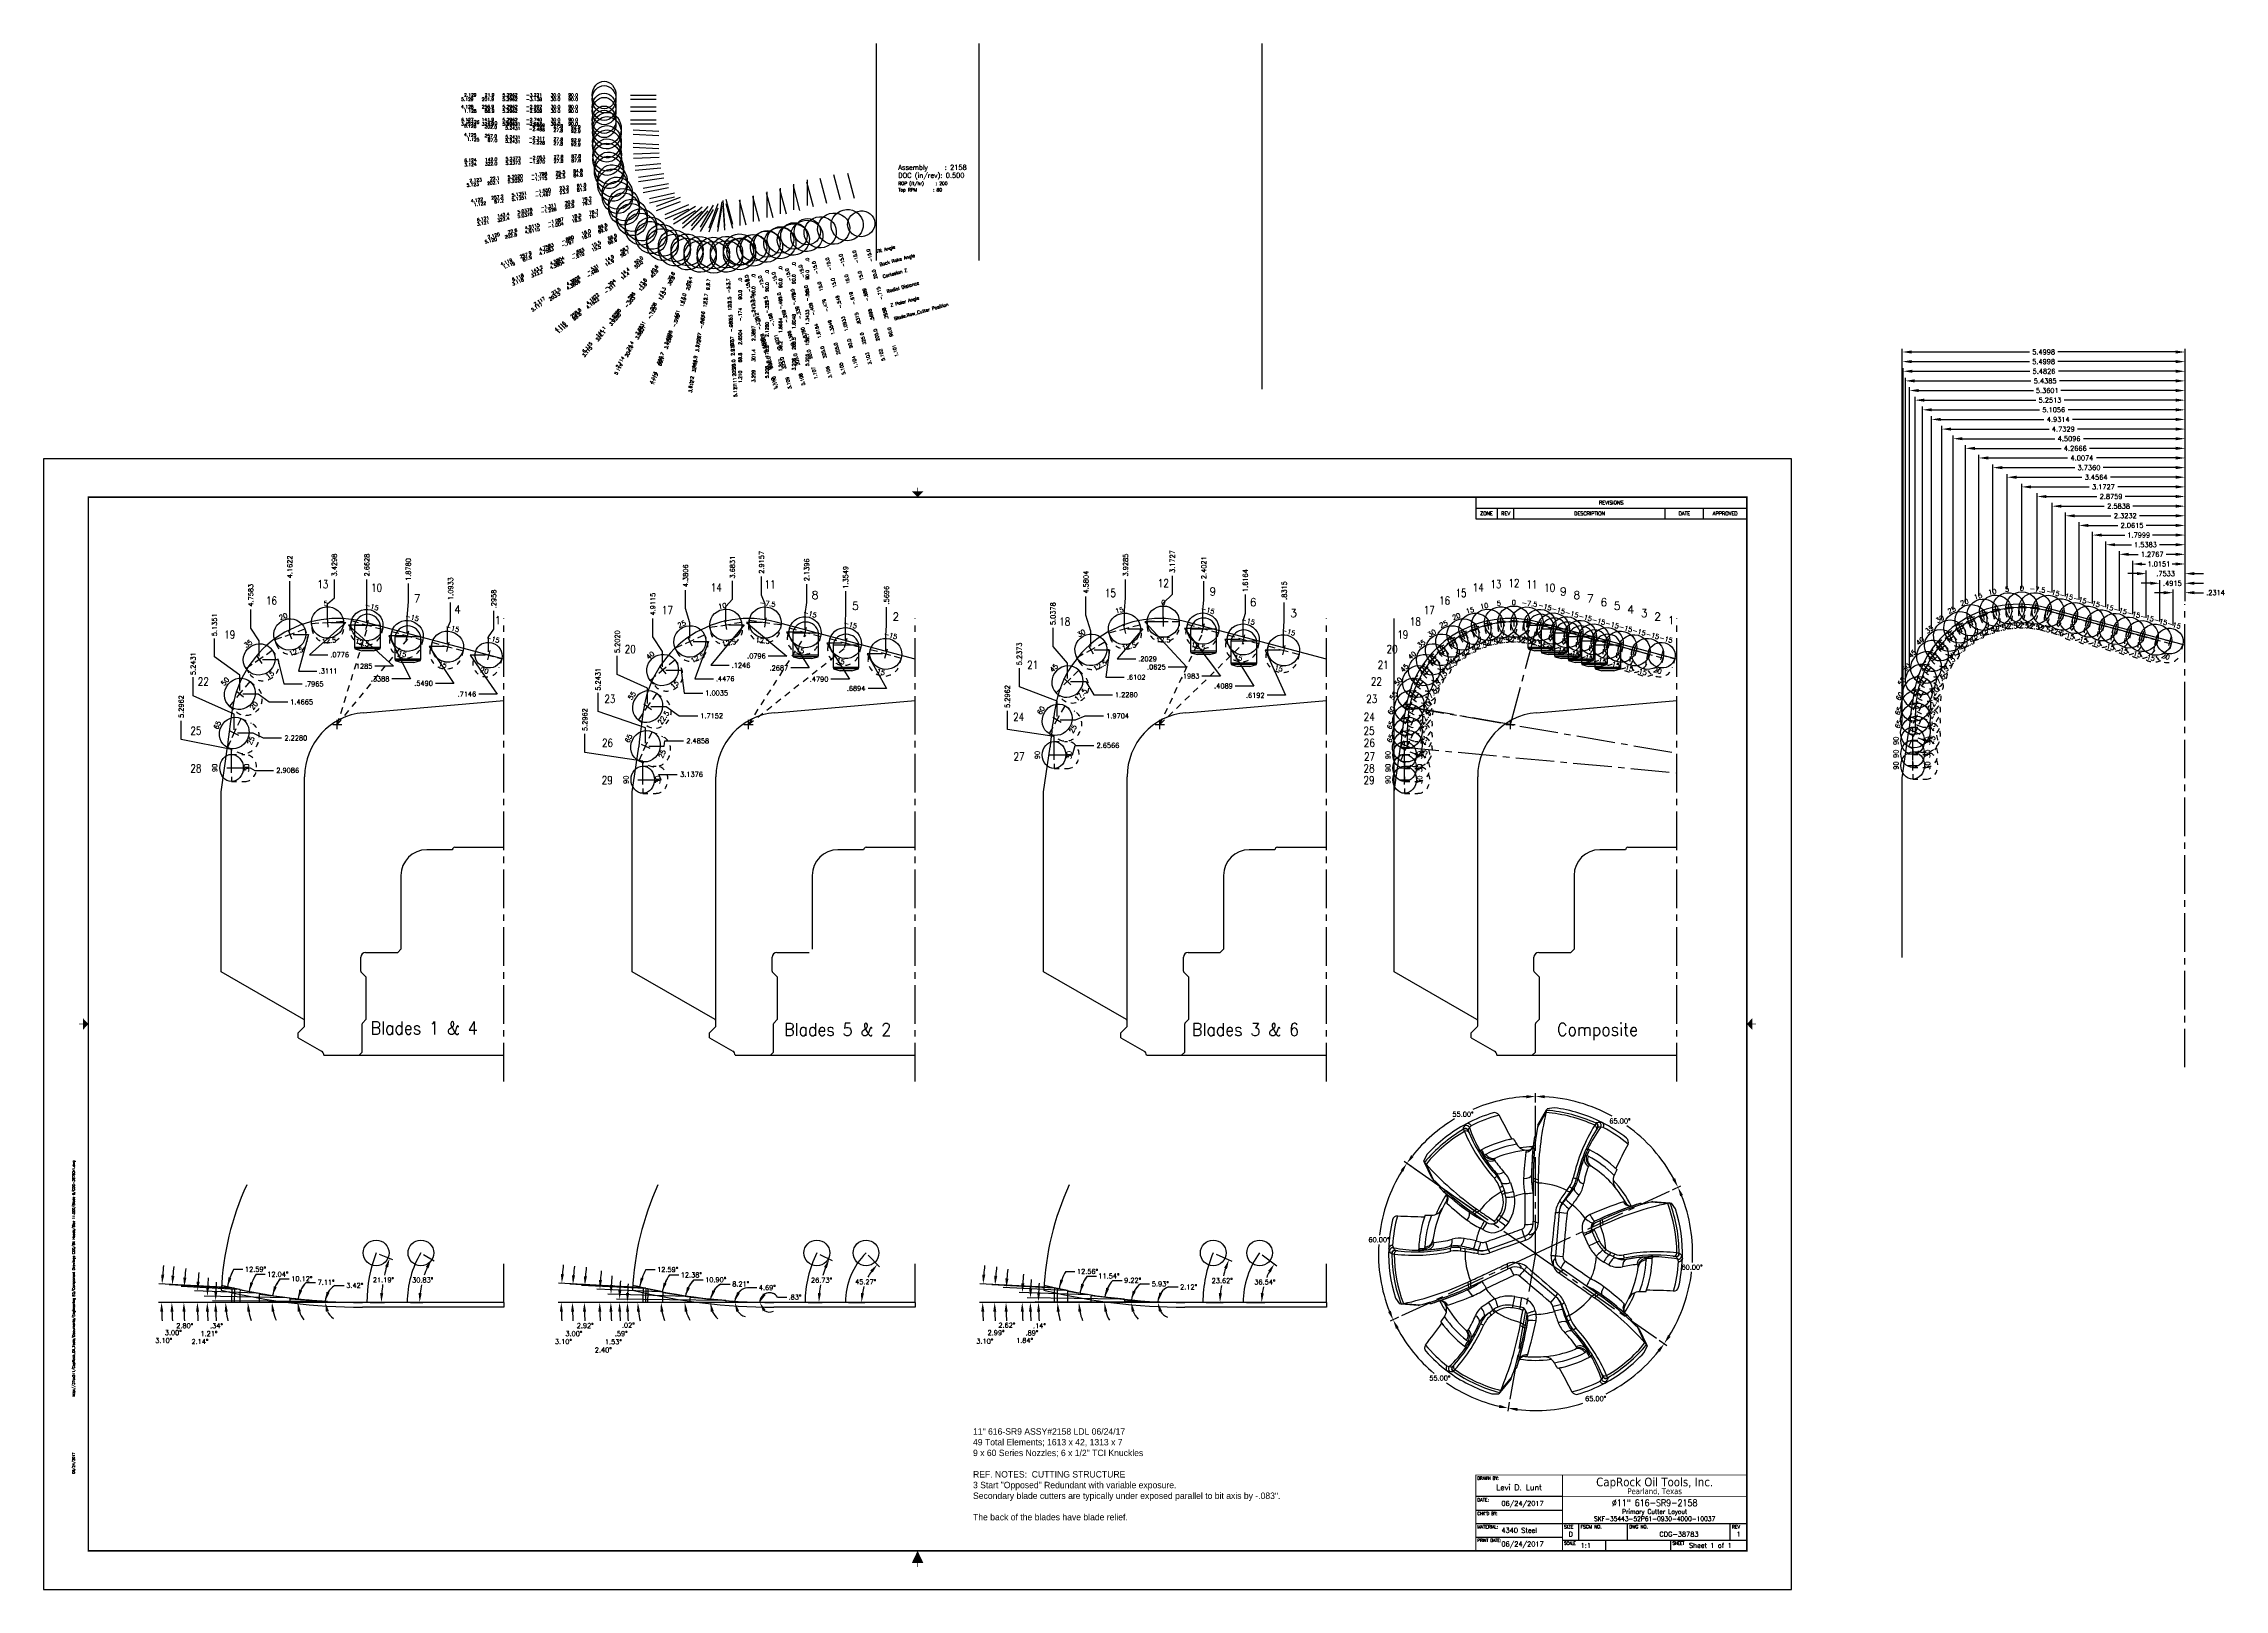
# Model space of a CAD drawing. Extents: x 115.8 to 158.2, y 81.6 to 111.6.
import ezdxf
from ezdxf.enums import TextEntityAlignment as Align

# ---------------------------------------------------------------- set-up
doc = ezdxf.new("R2010")
doc.units = 0
doc.header["$MEASUREMENT"] = 0
doc.header["$PDMODE"] = 35
doc.linetypes.add('CENTER2', pattern=[1.125, 0.75, -0.125, 0.125, -0.125])
doc.linetypes.add('HIDDEN2', pattern=[0.1875, 0.125, -0.0625])
doc.layers.get('0').update_dxf_attribs({"linetype": 'CONTINUOUS'})
doc.layers.get('Defpoints').update_dxf_attribs({"color": 10, "linetype": 'CONTINUOUS'})
for name, color, linetype, true_color in [('Backups', 7, 'CONTINUOUS', 0xa88f73), ('Blade_1', 30, 'CONTINUOUS', 0xff7f00), ('Blade_2', 7, 'CONTINUOUS', 0xcccc00), ('Blade_3', 7, 'CONTINUOUS', 0x00cc00), ('Blade_4', 7, 'CONTINUOUS', 0x00cccc), ('Blade_5', 7, 'CONTINUOUS', 0x0066cc), ('Blade_6', 190, 'CONTINUOUS', 0x7f00ff)]:
    doc.layers.add(name, color=color, linetype=linetype, true_color=true_color)
for name, color, linetype in [('CLine', 5, 'CENTER2'), ('Dims', 4, 'CONTINUOUS'), ('ODG-42300R1', 7, 'CONTINUOUS'), ('TEXT', 3, 'CONTINUOUS'), ('Title Block', 7, 'CONTINUOUS')]:
    doc.layers.add(name, color=color, linetype=linetype)
doc.styles.add('Block', font='tahoma.ttf')
doc.styles.add('RomanD', font='romand.shx', dxfattribs={"width": 0.9})
doc.styles.add('RomanS', font='romans')
doc.dimstyles.get("Standard").update_dxf_attribs({"dimtxt": 0.094, "dimasz": 0.18, "dimexe": 0.0625, "dimexo": 0.0625, "dimgap": 0.045, "dimtad": 0, "dimtih": 1, "dimtoh": 1, "dimdec": 4, "dimzin": 4, "dimdsep": 46, "dimtxsty": 'RomanS', "dimcen": 0.09, "dimazin": 1, "dimtfac": 1, "dimtdec": 4, "dimtofl": 0, "dimtmove": 0, "dimatfit": 1, "dimfxl": 1, "dimtolj": 1, "dimtzin": 0, "dimarcsym": 0})

# ---------------------------------------------------------------- blocks, each defined once
blk = doc.blocks.new('COT_Dblock')
at = {"layer": 'Defpoints'}
for p in [(33.812, 21.812), (0.188, 0.188)]:
    blk.add_point(p, dxfattribs=at)
at = {"layer": 'Title Block'}
for p, q in [((27.857, 21.25), (27.857, 20.828)), ((27.857, 21.039), (33.13, 21.039)), ((27.857, 20.828), (33.13, 20.828)), ((28.278, 20.828), (28.278, 21.039)), ((28.599, 20.828), (28.599, 21.039)), ((31.544, 20.828), (31.544, 21.039)), ((32.286, 20.828), (32.286, 21.039)), ((29.544, 1.805), (27.857, 1.805)), ((27.857, 1.539), (29.544, 1.539)), ((27.857, 1.282), (33.13, 1.282)), ((29.865, 0.961), (29.865, 1.282)), ((30.81, 0.961), (30.81, 1.282)), ((32.809, 0.961), (32.809, 1.282)), ((27.857, 1.016), (29.544, 1.016)), ((29.544, 0.961), (33.13, 0.961)), ((30.388, 0.75), (30.388, 0.961)), ((31.653, 0.75), (31.653, 0.961))]:
    blk.add_line(p, q, dxfattribs=at)
at = {"layer": 'Title Block', "color": 8}
blk.add_lwpolyline([(0, 0), (34, 0), (34, 22), (0, 22)], close=True, dxfattribs=at)
at = {"layer": 'Title Block', "const_width": 0.03}
blk.add_lwpolyline([(33.13, 21.25), (0.87, 21.25), (0.87, 0.75), (33.13, 0.75)], close=True, dxfattribs=at)
at = {"layer": 'Title Block'}
for points, const_width in [([(17, 21.438), (17, 21.363)], 0.015), ([(0.69, 11), (0.765, 11)], 0.015), ([(33.31, 11), (33.235, 11)], 0.015), ([(27.857, 0.75), (27.857, 2.227), (33.13, 2.227)], 0.0169), ([(29.544, 0.75), (29.544, 2.227)], 0.0169), ([(29.544, 1.805), (33.13, 1.805)], 0.0169), ([(17, 0.438), (17, 0.513)], 0.015)]:
    blk.add_lwpolyline(points, dxfattribs=dict(at, const_width=const_width))
for points in [[(16.887, 21.363), (17.113, 21.363), (17, 21.25)], [(0.765, 10.887), (0.765, 11.113), (0.87, 11)], [(33.235, 10.887), (33.235, 11.113), (33.13, 11)], [(16.887, 0.513), (17.113, 0.513), (17, 0.75)]]:
    blk.add_solid(points, dxfattribs=at)
for s, height, style, p in [('ZONE', 0.0703, 'RomanS', (28.067, 20.934)), ('REV', 0.0703, 'RomanS', (28.439, 20.934)), ('DESCRIPTION', 0.07031, 'RomanS', (30.071, 20.934)), ('REVISIONS', 0.0703, 'RomanS', (30.493, 21.145)), ('DATE', 0.0703, 'RomanS', (31.915, 20.934)), ('APPROVED', 0.0703, 'RomanS', (32.708, 20.934)), ('CapRock Oil Tools, Inc.', 0.16875, 'Block', (31.337, 2.09)), ('Pearland, Texas', 0.1125, 'Block', (31.337, 1.91))]:
    blk.add_text(s, height=height, dxfattribs=dict(at, style=style)).set_placement(p, align=Align.MIDDLE_CENTER)
at = {"layer": 'Title Block', "style": 'RomanS'}
for s, width, p in [('DRAWN BY:', 0.86, (27.888, 2.195)), ("CHK'D BY:", 0.91, (27.888, 1.508)), ('PRINT DATE:', 0.78, (27.888, 0.985)), ('SCALE', 0.9, (29.575, 0.93)), ('SHEET', 0.9, (31.685, 0.93))]:
    blk.add_text(s, height=0.0625, dxfattribs=dict(at, width=width)).set_placement(p, align=Align.TOP_LEFT)
for s, p in [('DATE:', (27.888, 1.773)), ('MATERIAL:', (27.888, 1.25)), ('SIZE', (29.575, 1.25)), ('FSCM NO.', (29.896, 1.25)), ('DWG NO.', (30.841, 1.25)), ('REV', (32.841, 1.25))]:
    blk.add_text(s, height=0.0625, dxfattribs=at).set_placement(p, align=Align.TOP_LEFT)
at = {"layer": 'Title Block', "color": 3, "style": 'RomanS'}
blk.add_text('D', height=0.094, dxfattribs=at).set_placement((29.704, 1.121), align=Align.TOP_CENTER)
at = {"layer": 'Title Block', "color": 1, "style": 'RomanS', "flags": 8}
for tag, p in [('FNAME', (0.62, 3.75)), ('REVDATE', (0.62, 2.25)), ('USER', (0.62, 0.75))]:
    blk.add_attdef(tag, text='', height=0.047, rotation=90, dxfattribs=at).set_placement(p, align=Align.BOTTOM_LEFT)
at = {"layer": 'Title Block', "color": 3, "style": 'RomanS', "flags": 8}
for tag, p in [('DDATE', (28.356, 1.672)), ('CHECK', (28.356, 1.406)), ('MATRL', (28.356, 1.149)), ('PDATE', (28.356, 0.883)), ('SCALE', (29.896, 0.855)), ('SHEET', (32.005, 0.855))]:
    blk.add_attdef(tag, text='', height=0.094, dxfattribs=at).set_placement(p, align=Align.MIDDLE_LEFT)
blk.add_attdef('DRAWN', text='', height=0.11, dxfattribs=at).set_placement((28.7, 1.984), align=Align.MIDDLE_CENTER)
at = {"layer": 'Title Block', "color": 3, "style": 'RomanD', "width": 0.9, "flags": 8}
for tag, height, p in [('TITL1', 0.125, (31.337, 1.684)), ('TITL2', 0.094, (31.337, 1.514)), ('TITL3', 0.094, (31.337, 1.374))]:
    blk.add_attdef(tag, text='', height=height, dxfattribs=at).set_placement(p, align=Align.MIDDLE_CENTER)
at = {"layer": 'Title Block', "color": 3, "style": 'RomanS', "flags": 8}
for tag, p in [('FSCM#', (30.337, 1.121)), ('DWG#', (31.81, 1.121)), ('REV#', (32.97, 1.121))]:
    blk.add_attdef(tag, text='', height=0.094, dxfattribs=at).set_placement(p, align=Align.TOP_CENTER)
blk = doc.blocks.new('*D8')
at = {"layer": 'Defpoints', "color": 0, "transparency": 16777216}
for p in [(143.84, 91.007), (144.802, 90.981), (142.447, 89.755), (144.802, 89.481), (143.675, 88.894)]:
    blk.add_point(p, dxfattribs=at)
at = {"layer": 'Dims', "color": 0, "lineweight": -2, "transparency": 16777216}
for p, q in [((144.802, 91.043), (144.802, 91.224)), ((142.395, 89.791), (142.247, 89.894))]:
    blk.add_line(p, q, dxfattribs=at)
for start, end in [(93.3755, 113.4918), (121.0293, 141.6245)]:
    blk.add_arc((144.802, 88.106), 3.056, start, end, dxfattribs=at)
at = {"layer": 'Dims', "color": 0, "transparency": 16777216}
for points in [[(144.621, 91.186), (144.623, 91.126), (144.802, 91.162)], [(142.43, 89.985), (142.382, 90.021), (142.298, 89.859)]]:
    blk.add_solid(points, dxfattribs=at)
at = {"layer": 'Dims', "color": 0, "transparency": 16777216, "insert": (143.391, 90.816), "char_height": 0.094, "attachment_point": 5, "style": 'RomanS'}
blk.add_mtext('\\A1;55.00°', dxfattribs=at)
blk = doc.blocks.new('*D9')
at = {"layer": 'Defpoints', "color": 0, "transparency": 16777216}
for p in [(141.85, 88.897), (143.675, 88.894), (144.802, 88.106), (142.196, 86.891)]:
    blk.add_point(p, dxfattribs=at)
at = {"layer": 'Dims', "color": 0, "lineweight": -2, "transparency": 16777216}
for p, q in [((143.624, 88.93), (142.247, 89.894)), ((142.139, 86.864), (141.975, 86.788))]:
    blk.add_line(p, q, dxfattribs=at)
for start, end in [(148.3755, 173.2659), (176.7295, 201.6245)]:
    blk.add_arc((144.802, 88.106), 3.056, start, end, dxfattribs=at)
at = {"layer": 'Dims', "color": 0, "transparency": 16777216}
for points in [[(142.175, 89.725), (142.225, 89.692), (142.298, 89.859)], [(141.988, 86.992), (141.933, 86.968), (142.032, 86.814)]]:
    blk.add_solid(points, dxfattribs=at)
at = {"layer": 'Dims', "color": 0, "transparency": 16777216, "insert": (141.757, 88.372), "char_height": 0.094, "attachment_point": 5, "style": 'RomanS'}
blk.add_mtext('\\A1;60.00°', dxfattribs=at)
blk = doc.blocks.new('CMark')
at = {"layer": 'CLine'}
for p, q in [((-0.094, 0), (0.094, 0)), ((0, 0.094), (0, -0.094))]:
    blk.add_line(p, q, dxfattribs=at)
blk = doc.blocks.new('1613@15')
for p, q in [((-0.17, 0), (-0.312, 0)), ((0.171, 0), (0.312, 0))]:
    blk.add_line(p, q)
at = {"color": 8, "linetype": 'HIDDEN2', "ltscale": 0.5}
blk.add_line((-0.312, 0), (-0.312, -0.135), dxfattribs=at)
at = {"color": 8, "linetype": 'HIDDEN2', "ltscale": 0.5, "flags": 128}
blk.add_lwpolyline([(0.312, 0), (0.312, -0.135)], dxfattribs=at)
blk.add_ellipse((0, 0), major_axis=(-0.312, 0), ratio=0.965926, start_param=-3.141592653589793, end_param=3.141592653589793)
at = {"color": 8, "linetype": 'HIDDEN2', "ltscale": 0.5}
blk.add_ellipse((0, -0.135), major_axis=(-0.312, 0), ratio=0.965926, start_param=0, end_param=3.141593, dxfattribs=at)
blk.add_blockref('CMark', (0, 0))
at = {"style": 'RomanS'}
blk.add_text('15', height=0.094, dxfattribs=at).set_placement((0, -0.364), align=Align.MIDDLE_CENTER)
blk.add_attdef('ANG', text='', height=0.094, dxfattribs=at).set_placement((0, 0.298), align=Align.BOTTOM_CENTER)
blk = doc.blocks.new('*D11')
at = {"layer": 'Defpoints', "color": 0, "transparency": 16777216}
for p in [(144.802, 88.106), (144.802, 88.106), (142.196, 86.891), (142.579, 86.009), (144.302, 85.274)]:
    blk.add_point(p, dxfattribs=at)
at = {"layer": 'Dims', "color": 0, "lineweight": -2, "transparency": 16777216}
for p, q in [((142.139, 86.864), (141.975, 86.788)), ((144.292, 85.213), (144.26, 85.035))]:
    blk.add_line(p, q, dxfattribs=at)
for start, end in [(208.3753, 229.7514), (235.4325, 256.6247)]:
    blk.add_arc((144.802, 88.106), 3.056, start, end, dxfattribs=at)
at = {"layer": 'Dims', "color": 0, "transparency": 16777216}
for points in [[(142.086, 86.64), (142.14, 86.667), (142.032, 86.814)], [(144.101, 85.162), (144.089, 85.103), (144.271, 85.096)]]:
    blk.add_solid(points, dxfattribs=at)
at = {"layer": 'Dims', "color": 0, "transparency": 16777216, "insert": (142.941, 85.681), "char_height": 0.094, "attachment_point": 5, "style": 'RomanS'}
blk.add_mtext('\\A1;55.00°', dxfattribs=at)
blk = doc.blocks.new('*D12')
at = {"layer": 'Defpoints', "color": 0, "transparency": 16777216}
for p in [(144.802, 88.106), (144.802, 88.106), (147.157, 86.457), (144.302, 85.274), (145.42, 85.113)]:
    blk.add_point(p, dxfattribs=at)
at = {"layer": 'Dims', "color": 0, "lineweight": -2, "transparency": 16777216}
for p, q in [((147.208, 86.421), (147.356, 86.317)), ((144.292, 85.213), (144.26, 85.035))]:
    blk.add_line(p, q, dxfattribs=at)
for start, end in [(296.6485, 321.6248), (263.3752, 287.5366)]:
    blk.add_arc((144.802, 88.106), 3.056, start, end, dxfattribs=at)
at = {"layer": 'Dims', "color": 0, "transparency": 16777216}
for points in [[(147.173, 86.227), (147.221, 86.191), (147.305, 86.353)], [(144.445, 85.041), (144.453, 85.1), (144.271, 85.096)]]:
    blk.add_solid(points, dxfattribs=at)
at = {"layer": 'Dims', "color": 0, "transparency": 16777216, "insert": (145.971, 85.282), "char_height": 0.094, "attachment_point": 5, "style": 'RomanS'}
blk.add_mtext('\\A1;65.00°', dxfattribs=at)
blk = doc.blocks.new('*D13')
at = {"layer": 'Defpoints', "color": 0, "transparency": 16777216}
for p in [(147.407, 89.321), (144.802, 88.106), (144.802, 88.106), (147.754, 87.315), (147.157, 86.457)]:
    blk.add_point(p, dxfattribs=at)
at = {"layer": 'Dims', "color": 0, "lineweight": -2, "transparency": 16777216}
for p, q in [((147.464, 89.347), (147.628, 89.424)), ((147.208, 86.421), (147.356, 86.317))]:
    blk.add_line(p, q, dxfattribs=at)
for start, end in [(356.7293, 21.6251), (328.3749, 353.2661)]:
    blk.add_arc((144.802, 88.106), 3.056, start, end, dxfattribs=at)
at = {"layer": 'Dims', "color": 0, "transparency": 16777216}
for points in [[(147.615, 89.22), (147.67, 89.244), (147.572, 89.397)], [(147.429, 86.487), (147.379, 86.52), (147.305, 86.353)]]:
    blk.add_solid(points, dxfattribs=at)
at = {"layer": 'Dims', "color": 0, "transparency": 16777216, "insert": (147.846, 87.839), "char_height": 0.094, "attachment_point": 5, "style": 'RomanS'}
blk.add_mtext('\\A1;60.00°', dxfattribs=at)
blk = doc.blocks.new('*D14')
at = {"layer": 'Defpoints', "color": 0, "transparency": 16777216}
for p in [(144.802, 90.981), (146.899, 90.329), (147.407, 89.321), (144.802, 88.106), (144.802, 88.106)]:
    blk.add_point(p, dxfattribs=at)
at = {"layer": 'Dims', "color": 0, "lineweight": -2, "transparency": 16777216}
for p, q in [((144.802, 91.043), (144.802, 91.224)), ((147.464, 89.347), (147.628, 89.424))]:
    blk.add_line(p, q, dxfattribs=at)
for start, end in [(60.8677, 86.6245), (28.3755, 54.4181)]:
    blk.add_arc((144.802, 88.106), 3.056, start, end, dxfattribs=at)
at = {"layer": 'Dims', "color": 0, "transparency": 16777216}
for points in [[(144.981, 91.126), (144.982, 91.186), (144.802, 91.162)], [(147.517, 89.572), (147.463, 89.545), (147.571, 89.397)]]:
    blk.add_solid(points, dxfattribs=at)
at = {"layer": 'Dims', "color": 0, "transparency": 16777216, "insert": (146.443, 90.683), "char_height": 0.094, "attachment_point": 5, "style": 'RomanS'}
blk.add_mtext('\\A1;65.00°', dxfattribs=at)
blk = doc.blocks.new('1313@20')
for p, q in [((-0.17, 0), (-0.265, 0)), ((0.171, 0), (0.264, 0))]:
    blk.add_line(p, q)
at = {"color": 8, "linetype": 'HIDDEN2', "ltscale": 0.5}
blk.add_line((-0.265, 0), (-0.265, -0.178), dxfattribs=at)
at = {"color": 8, "linetype": 'HIDDEN2', "ltscale": 0.5, "flags": 128}
blk.add_lwpolyline([(0.264, 0), (0.264, -0.178)], dxfattribs=at)
blk.add_ellipse((0, 0), major_axis=(0.264, 0), ratio=0.939693)
at = {"color": 8, "linetype": 'HIDDEN2', "ltscale": 0.5}
blk.add_ellipse((0, -0.178), major_axis=(0.264, 0), ratio=0.939693, start_param=3.141593, end_param=6.283185, dxfattribs=at)
blk.add_blockref('CMark', (0, 0))
at = {"style": 'RomanS'}
blk.add_text('20', height=0.094, dxfattribs=at).set_placement((0, -0.311), align=Align.MIDDLE_CENTER)
blk.add_attdef('ANG', text='', height=0.094, dxfattribs=at).set_placement((0, 0.251), align=Align.BOTTOM_CENTER)
blk = doc.blocks.new('1313@30')
for p, q in [((-0.17, 0), (-0.265, 0)), ((0.171, 0), (0.264, 0))]:
    blk.add_line(p, q)
at = {"color": 8, "linetype": 'HIDDEN2', "ltscale": 0.5}
blk.add_line((-0.265, 0), (-0.265, -0.26), dxfattribs=at)
at = {"color": 8, "linetype": 'HIDDEN2', "ltscale": 0.5, "flags": 128}
blk.add_lwpolyline([(0.264, 0), (0.264, -0.26)], dxfattribs=at)
blk.add_ellipse((0, 0), major_axis=(0.264, 0), ratio=0.866025)
at = {"color": 8, "linetype": 'HIDDEN2', "ltscale": 0.5}
blk.add_ellipse((0, -0.26), major_axis=(0.264, 0), ratio=0.866025, start_param=3.141593, end_param=6.283185, dxfattribs=at)
blk.add_blockref('CMark', (0, 0))
at = {"style": 'RomanS'}
blk.add_text('30', height=0.094, dxfattribs=at).set_placement((0, -0.292), align=Align.MIDDLE_CENTER)
blk.add_attdef('ANG', text='', height=0.094, dxfattribs=at).set_placement((0, 0.251), align=Align.BOTTOM_CENTER)
blk = doc.blocks.new('*D17')
at = {"layer": 'Defpoints', "color": 0, "transparency": 16777216}
for p in [(124.538, 100.61), (124.733, 100.462), (124.437, 99.747)]:
    blk.add_point(p, dxfattribs=at)
at = {"layer": 'Dims', "color": 0, "lineweight": -2, "transparency": 16777216}
for p, q in [((124.538, 100.25), (124.538, 100.61)), ((124.437, 100.107), (124.538, 100.25)), ((124.437, 99.809), (124.437, 100.107))]:
    blk.add_line(p, q, dxfattribs=at)
at = {"layer": 'Dims', "color": 0, "transparency": 16777216, "insert": (124.538, 100.841), "char_height": 0.094, "attachment_point": 5, "rotation": 90, "style": 'RomanS'}
blk.add_mtext('\\A1;.2958', dxfattribs=at)
blk = doc.blocks.new('*D18')
at = {"layer": 'Defpoints', "color": 0, "transparency": 16777216}
for p in [(123.698, 100.771), (124.733, 100.462), (123.64, 99.913)]:
    blk.add_point(p, dxfattribs=at)
at = {"layer": 'Dims', "color": 0, "lineweight": -2, "transparency": 16777216}
for p, q in [((123.698, 100.411), (123.698, 100.771)), ((123.64, 100.273), (123.698, 100.411)), ((123.64, 99.975), (123.64, 100.273))]:
    blk.add_line(p, q, dxfattribs=at)
at = {"layer": 'Dims', "color": 0, "transparency": 16777216, "insert": (123.698, 101.042), "char_height": 0.094, "attachment_point": 5, "rotation": 90, "style": 'RomanS'}
blk.add_mtext('\\A1;1.0933', dxfattribs=at)
blk = doc.blocks.new('*D19')
at = {"layer": 'Defpoints', "color": 0, "transparency": 16777216}
for p in [(122.877, 101.142), (122.855, 100.123), (124.733, 100.462)]:
    blk.add_point(p, dxfattribs=at)
at = {"layer": 'Dims', "color": 0, "lineweight": -2, "transparency": 16777216}
for p, q in [((122.877, 100.782), (122.877, 101.142)), ((122.855, 100.483), (122.877, 100.782)), ((122.855, 100.185), (122.855, 100.483))]:
    blk.add_line(p, q, dxfattribs=at)
at = {"layer": 'Dims', "color": 0, "transparency": 16777216, "insert": (122.877, 101.413), "char_height": 0.094, "attachment_point": 5, "rotation": 90, "style": 'RomanS'}
blk.add_mtext('\\A1;1.8780', dxfattribs=at)
blk = doc.blocks.new('*D20')
at = {"layer": 'Defpoints', "color": 0, "transparency": 16777216}
for p in [(122.07, 101.222), (122.07, 100.333), (124.733, 100.462)]:
    blk.add_point(p, dxfattribs=at)
at = {"layer": 'Dims', "color": 0, "lineweight": -2, "transparency": 16777216}
for p, q in [((122.07, 100.862), (122.07, 101.222)), ((122.07, 100.693), (122.07, 100.862)), ((122.07, 100.396), (122.07, 100.693))]:
    blk.add_line(p, q, dxfattribs=at)
at = {"layer": 'Dims', "color": 0, "transparency": 16777216, "insert": (122.07, 101.5), "char_height": 0.094, "attachment_point": 5, "rotation": 90, "style": 'RomanS'}
blk.add_mtext('\\A1;2.6628', dxfattribs=at)
blk = doc.blocks.new('*D21')
at = {"layer": 'Defpoints', "color": 0, "transparency": 16777216}
for p in [(121.438, 101.222), (121.303, 100.384), (124.733, 100.462)]:
    blk.add_point(p, dxfattribs=at)
at = {"layer": 'Dims', "color": 0, "lineweight": -2, "transparency": 16777216}
for p, q in [((121.438, 100.862), (121.438, 101.222)), ((121.303, 100.744), (121.438, 100.862)), ((121.303, 100.446), (121.303, 100.744))]:
    blk.add_line(p, q, dxfattribs=at)
at = {"layer": 'Dims', "color": 0, "transparency": 16777216, "insert": (121.438, 101.5), "char_height": 0.094, "attachment_point": 5, "rotation": 90, "style": 'RomanS'}
blk.add_mtext('\\A1;3.4298', dxfattribs=at)
blk = doc.blocks.new('*D22')
at = {"layer": 'Defpoints', "color": 0, "transparency": 16777216}
for p in [(120.571, 101.186), (120.571, 100.15), (124.733, 100.462)]:
    blk.add_point(p, dxfattribs=at)
at = {"layer": 'Dims', "color": 0, "lineweight": -2, "transparency": 16777216}
for p, q in [((120.571, 100.826), (120.571, 101.186)), ((120.571, 100.51), (120.571, 100.826)), ((120.571, 100.213), (120.571, 100.51))]:
    blk.add_line(p, q, dxfattribs=at)
at = {"layer": 'Dims', "color": 0, "transparency": 16777216, "insert": (120.571, 101.464), "char_height": 0.094, "attachment_point": 5, "rotation": 90, "style": 'RomanS'}
blk.add_mtext('\\A1;4.1622', dxfattribs=at)
blk = doc.blocks.new('*D23')
at = {"layer": 'Defpoints', "color": 0, "transparency": 16777216}
for p in [(119.811, 100.635), (124.733, 100.462), (119.975, 99.665)]:
    blk.add_point(p, dxfattribs=at)
at = {"layer": 'Dims', "color": 0, "lineweight": -2, "transparency": 16777216}
for p, q in [((119.811, 100.275), (119.811, 100.635)), ((119.975, 100.025), (119.811, 100.275)), ((119.975, 99.728), (119.975, 100.025))]:
    blk.add_line(p, q, dxfattribs=at)
at = {"layer": 'Dims', "color": 0, "transparency": 16777216, "insert": (119.811, 100.913), "char_height": 0.094, "attachment_point": 5, "rotation": 90, "style": 'RomanS'}
blk.add_mtext('\\A1;4.7583', dxfattribs=at)
blk = doc.blocks.new('*D24')
at = {"layer": 'Defpoints', "color": 0, "transparency": 16777216}
for p in [(124.733, 100.462), (119.105, 100.074), (119.598, 98.995)]:
    blk.add_point(p, dxfattribs=at)
at = {"layer": 'Dims', "color": 0, "lineweight": -2, "transparency": 16777216}
for p, q in [((119.105, 99.714), (119.105, 100.074)), ((119.598, 99.355), (119.105, 99.714)), ((119.598, 99.058), (119.598, 99.355))]:
    blk.add_line(p, q, dxfattribs=at)
at = {"layer": 'Dims', "color": 0, "transparency": 16777216, "insert": (119.105, 100.338), "char_height": 0.094, "attachment_point": 5, "rotation": 90, "style": 'RomanS'}
blk.add_mtext('\\A1;5.1351', dxfattribs=at)
blk = doc.blocks.new('*D25')
at = {"layer": 'Defpoints', "color": 0, "transparency": 16777216}
for p in [(124.733, 100.462), (118.691, 99.318), (119.49, 98.234)]:
    blk.add_point(p, dxfattribs=at)
at = {"layer": 'Dims', "color": 0, "lineweight": -2, "transparency": 16777216}
for p, q in [((118.691, 98.958), (118.691, 99.318)), ((119.49, 98.598), (118.691, 98.958)), ((119.49, 98.296), (119.49, 98.598))]:
    blk.add_line(p, q, dxfattribs=at)
at = {"layer": 'Dims', "color": 0, "transparency": 16777216, "insert": (118.691, 99.582), "char_height": 0.094, "attachment_point": 5, "rotation": 90, "style": 'RomanS'}
blk.add_mtext('\\A1;5.2431', dxfattribs=at)
blk = doc.blocks.new('*D26')
at = {"layer": 'Defpoints', "color": 0, "transparency": 16777216}
for p in [(124.733, 100.462), (118.458, 98.469), (119.437, 97.553)]:
    blk.add_point(p, dxfattribs=at)
at = {"layer": 'Dims', "color": 0, "lineweight": -2, "transparency": 16777216}
for p, q in [((118.458, 98.109), (118.458, 98.469)), ((119.437, 97.913), (118.458, 98.109)), ((119.437, 97.615), (119.437, 97.913))]:
    blk.add_line(p, q, dxfattribs=at)
at = {"layer": 'Dims', "color": 0, "transparency": 16777216, "insert": (118.458, 98.747), "char_height": 0.094, "attachment_point": 5, "rotation": 90, "style": 'RomanS'}
blk.add_mtext('\\A1;5.2962', dxfattribs=at)
blk = doc.blocks.new('*D27')
at = {"layer": 'Defpoints', "color": 0, "transparency": 16777216}
for p in [(124.733, 100.462), (124.437, 99.747), (124.245, 98.99)]:
    blk.add_point(p, dxfattribs=at)
at = {"layer": 'Dims', "color": 0, "lineweight": -2, "transparency": 16777216}
for p, q in [((124.375, 99.747), (124.077, 99.747)), ((124.077, 99.747), (124.605, 98.99)), ((124.605, 98.99), (124.245, 98.99))]:
    blk.add_line(p, q, dxfattribs=at)
at = {"layer": 'Dims', "color": 0, "transparency": 16777216, "insert": (124.015, 98.99), "char_height": 0.094, "attachment_point": 5, "style": 'RomanS'}
blk.add_mtext('\\A1;.7146', dxfattribs=at)
blk = doc.blocks.new('*D28')
at = {"layer": 'Defpoints', "color": 0, "transparency": 16777216}
for p in [(124.733, 100.462), (123.64, 99.913), (123.404, 99.199)]:
    blk.add_point(p, dxfattribs=at)
at = {"layer": 'Dims', "color": 0, "lineweight": -2, "transparency": 16777216}
for p, q in [((123.577, 99.913), (123.28, 99.913)), ((123.28, 99.913), (123.764, 99.199)), ((123.764, 99.199), (123.404, 99.199))]:
    blk.add_line(p, q, dxfattribs=at)
at = {"layer": 'Dims', "color": 0, "transparency": 16777216, "insert": (123.173, 99.199), "char_height": 0.094, "attachment_point": 5, "style": 'RomanS'}
blk.add_mtext('\\A1;.5490', dxfattribs=at)
blk = doc.blocks.new('*D29')
at = {"layer": 'Defpoints', "color": 0, "transparency": 16777216}
for p in [(122.855, 100.123), (124.733, 100.462), (122.558, 99.284)]:
    blk.add_point(p, dxfattribs=at)
at = {"layer": 'Dims', "color": 0, "lineweight": -2, "transparency": 16777216}
for p, q in [((122.792, 100.123), (122.495, 100.123)), ((122.495, 100.123), (122.918, 99.284)), ((122.918, 99.284), (122.558, 99.284))]:
    blk.add_line(p, q, dxfattribs=at)
at = {"layer": 'Dims', "color": 0, "transparency": 16777216, "insert": (122.327, 99.284), "char_height": 0.094, "attachment_point": 5, "style": 'RomanS'}
blk.add_mtext('\\A1;.3388', dxfattribs=at)
blk = doc.blocks.new('*D30')
at = {"layer": 'Defpoints', "color": 0, "transparency": 16777216}
for p in [(122.07, 100.333), (124.733, 100.462), (122.226, 99.532)]:
    blk.add_point(p, dxfattribs=at)
at = {"layer": 'Dims', "color": 0, "lineweight": -2, "transparency": 16777216}
for p, q in [((122.008, 100.333), (121.71, 100.333)), ((121.71, 100.333), (122.586, 99.532)), ((122.586, 99.532), (122.226, 99.532))]:
    blk.add_line(p, q, dxfattribs=at)
at = {"layer": 'Dims', "color": 0, "transparency": 16777216, "insert": (121.996, 99.532), "char_height": 0.094, "attachment_point": 5, "style": 'RomanS'}
blk.add_mtext('\\A1;.1285', dxfattribs=at)
blk = doc.blocks.new('*D31')
at = {"layer": 'Defpoints', "color": 0, "transparency": 16777216}
for p in [(121.303, 100.384), (124.733, 100.462), (121.311, 99.756)]:
    blk.add_point(p, dxfattribs=at)
at = {"layer": 'Dims', "color": 0, "lineweight": -2, "transparency": 16777216}
for p, q in [((121.663, 100.384), (120.951, 99.756)), ((121.366, 100.384), (121.663, 100.384)), ((120.951, 99.756), (121.311, 99.756))]:
    blk.add_line(p, q, dxfattribs=at)
at = {"layer": 'Dims', "color": 0, "transparency": 16777216, "insert": (121.541, 99.756), "char_height": 0.094, "attachment_point": 5, "style": 'RomanS'}
blk.add_mtext('\\A1;.0776', dxfattribs=at)
blk = doc.blocks.new('*D32')
at = {"layer": 'Defpoints', "color": 0, "transparency": 16777216}
for p in [(120.571, 100.15), (124.733, 100.462), (121.097, 99.438)]:
    blk.add_point(p, dxfattribs=at)
at = {"layer": 'Dims', "color": 0, "lineweight": -2, "transparency": 16777216}
for p, q in [((120.633, 100.15), (120.931, 100.15)), ((120.931, 100.15), (120.737, 99.438)), ((120.737, 99.438), (121.097, 99.438))]:
    blk.add_line(p, q, dxfattribs=at)
at = {"layer": 'Dims', "color": 0, "transparency": 16777216, "insert": (121.314, 99.438), "char_height": 0.094, "attachment_point": 5, "style": 'RomanS'}
blk.add_mtext('\\A1;.3111', dxfattribs=at)
blk = doc.blocks.new('*D33')
at = {"layer": 'Defpoints', "color": 0, "transparency": 16777216}
for p in [(124.733, 100.462), (119.975, 99.665), (120.814, 99.187)]:
    blk.add_point(p, dxfattribs=at)
at = {"layer": 'Dims', "color": 0, "lineweight": -2, "transparency": 16777216}
for p, q in [((120.037, 99.665), (120.335, 99.665)), ((120.335, 99.665), (120.454, 99.187)), ((120.454, 99.187), (120.814, 99.187))]:
    blk.add_line(p, q, dxfattribs=at)
at = {"layer": 'Dims', "color": 0, "transparency": 16777216, "insert": (121.045, 99.187), "char_height": 0.094, "attachment_point": 5, "style": 'RomanS'}
blk.add_mtext('\\A1;.7965', dxfattribs=at)
blk = doc.blocks.new('*D34')
at = {"layer": 'Defpoints', "color": 0, "transparency": 16777216}
for p in [(124.733, 100.462), (119.598, 98.995), (120.53, 98.837)]:
    blk.add_point(p, dxfattribs=at)
at = {"layer": 'Dims', "color": 0, "lineweight": -2, "transparency": 16777216}
for p, q in [((119.66, 98.995), (119.958, 98.995)), ((119.958, 98.995), (120.17, 98.837)), ((120.17, 98.837), (120.53, 98.837))]:
    blk.add_line(p, q, dxfattribs=at)
at = {"layer": 'Dims', "color": 0, "transparency": 16777216, "insert": (120.801, 98.837), "char_height": 0.094, "attachment_point": 5, "style": 'RomanS'}
blk.add_mtext('\\A1;1.4665', dxfattribs=at)
blk = doc.blocks.new('*D35')
at = {"layer": 'Defpoints', "color": 0, "transparency": 16777216}
for p in [(124.733, 100.462), (119.49, 98.234), (120.41, 98.137)]:
    blk.add_point(p, dxfattribs=at)
at = {"layer": 'Dims', "color": 0, "lineweight": -2, "transparency": 16777216}
for p, q in [((119.552, 98.234), (119.85, 98.234)), ((119.85, 98.234), (120.05, 98.137)), ((120.05, 98.137), (120.41, 98.137))]:
    blk.add_line(p, q, dxfattribs=at)
at = {"layer": 'Dims', "color": 0, "transparency": 16777216, "insert": (120.688, 98.137), "char_height": 0.094, "attachment_point": 5, "style": 'RomanS'}
blk.add_mtext('\\A1;2.2280', dxfattribs=at)
blk = doc.blocks.new('*D36')
at = {"layer": 'Defpoints', "color": 0, "transparency": 16777216}
for p in [(124.733, 100.462), (119.437, 97.553), (120.253, 97.506)]:
    blk.add_point(p, dxfattribs=at)
at = {"layer": 'Dims', "color": 0, "lineweight": -2, "transparency": 16777216}
for p, q in [((119.499, 97.553), (119.797, 97.553)), ((119.797, 97.553), (119.893, 97.506)), ((119.893, 97.506), (120.253, 97.506))]:
    blk.add_line(p, q, dxfattribs=at)
at = {"layer": 'Dims', "color": 0, "transparency": 16777216, "insert": (120.53, 97.506), "char_height": 0.094, "attachment_point": 5, "style": 'RomanS'}
blk.add_mtext('\\A1;2.9086', dxfattribs=at)
blk = doc.blocks.new('*D37')
at = {"layer": 'Defpoints', "color": 0, "transparency": 16777216}
for p in [(132.178, 100.683), (132.733, 100.462), (132.163, 99.772)]:
    blk.add_point(p, dxfattribs=at)
at = {"layer": 'Dims', "color": 0, "lineweight": -2, "transparency": 16777216}
for p, q in [((132.178, 100.323), (132.178, 100.683)), ((132.163, 100.132), (132.178, 100.323)), ((132.163, 99.835), (132.163, 100.132))]:
    blk.add_line(p, q, dxfattribs=at)
at = {"layer": 'Dims', "color": 0, "transparency": 16777216, "insert": (132.178, 100.914), "char_height": 0.094, "attachment_point": 5, "rotation": 90, "style": 'RomanS'}
blk.add_mtext('\\A1;.5696', dxfattribs=at)
blk = doc.blocks.new('*D38')
at = {"layer": 'Defpoints', "color": 0, "transparency": 16777216}
for p in [(131.383, 100.992), (132.733, 100.462), (131.378, 99.983)]:
    blk.add_point(p, dxfattribs=at)
at = {"layer": 'Dims', "color": 0, "lineweight": -2, "transparency": 16777216}
for p, q in [((131.383, 100.632), (131.383, 100.992)), ((131.378, 100.343), (131.383, 100.632)), ((131.378, 100.045), (131.378, 100.343))]:
    blk.add_line(p, q, dxfattribs=at)
at = {"layer": 'Dims', "color": 0, "transparency": 16777216, "insert": (131.383, 101.261), "char_height": 0.094, "attachment_point": 5, "rotation": 90, "style": 'RomanS'}
blk.add_mtext('\\A1;1.3549', dxfattribs=at)
blk = doc.blocks.new('*D39')
at = {"layer": 'Defpoints', "color": 0, "transparency": 16777216}
for p in [(130.625, 101.129), (130.593, 100.193), (132.733, 100.462)]:
    blk.add_point(p, dxfattribs=at)
at = {"layer": 'Dims', "color": 0, "lineweight": -2, "transparency": 16777216}
for p, q in [((130.625, 100.769), (130.625, 101.129)), ((130.593, 100.553), (130.625, 100.769)), ((130.593, 100.255), (130.593, 100.553))]:
    blk.add_line(p, q, dxfattribs=at)
at = {"layer": 'Dims', "color": 0, "transparency": 16777216, "insert": (130.625, 101.407), "char_height": 0.094, "attachment_point": 5, "rotation": 90, "style": 'RomanS'}
blk.add_mtext('\\A1;2.1396', dxfattribs=at)
blk = doc.blocks.new('*D40')
at = {"layer": 'Defpoints', "color": 0, "transparency": 16777216}
for p in [(129.747, 101.275), (129.817, 100.382), (132.733, 100.462)]:
    blk.add_point(p, dxfattribs=at)
at = {"layer": 'Dims', "color": 0, "lineweight": -2, "transparency": 16777216}
for p, q in [((129.747, 100.915), (129.747, 101.275)), ((129.817, 100.742), (129.747, 100.915)), ((129.817, 100.444), (129.817, 100.742))]:
    blk.add_line(p, q, dxfattribs=at)
at = {"layer": 'Dims', "color": 0, "transparency": 16777216, "insert": (129.747, 101.553), "char_height": 0.094, "attachment_point": 5, "rotation": 90, "style": 'RomanS'}
blk.add_mtext('\\A1;2.9157', dxfattribs=at)
blk = doc.blocks.new('*D41')
at = {"layer": 'Defpoints', "color": 0, "transparency": 16777216}
for p in [(129.18, 101.195), (129.05, 100.337), (132.733, 100.462)]:
    blk.add_point(p, dxfattribs=at)
at = {"layer": 'Dims', "color": 0, "lineweight": -2, "transparency": 16777216}
for p, q in [((129.18, 100.835), (129.18, 101.195)), ((129.05, 100.697), (129.18, 100.835)), ((129.05, 100.399), (129.05, 100.697))]:
    blk.add_line(p, q, dxfattribs=at)
at = {"layer": 'Dims', "color": 0, "transparency": 16777216, "insert": (129.18, 101.459), "char_height": 0.094, "attachment_point": 5, "rotation": 90, "style": 'RomanS'}
blk.add_mtext('\\A1;3.6831', dxfattribs=at)
blk = doc.blocks.new('*D42')
at = {"layer": 'Defpoints', "color": 0, "transparency": 16777216}
for p in [(128.268, 101.013), (132.733, 100.462), (128.352, 100.014)]:
    blk.add_point(p, dxfattribs=at)
at = {"layer": 'Dims', "color": 0, "lineweight": -2, "transparency": 16777216}
for p, q in [((128.268, 100.653), (128.268, 101.013)), ((128.352, 100.374), (128.268, 100.653)), ((128.352, 100.077), (128.352, 100.374))]:
    blk.add_line(p, q, dxfattribs=at)
at = {"layer": 'Dims', "color": 0, "transparency": 16777216, "insert": (128.268, 101.291), "char_height": 0.094, "attachment_point": 5, "rotation": 90, "style": 'RomanS'}
blk.add_mtext('\\A1;4.3806', dxfattribs=at)
blk = doc.blocks.new('*D43')
at = {"layer": 'Defpoints', "color": 0, "transparency": 16777216}
for p in [(132.733, 100.462), (127.821, 99.458), (128.603, 99.01)]:
    blk.add_point(p, dxfattribs=at)
at = {"layer": 'Dims', "color": 0, "lineweight": -2, "transparency": 16777216}
for p, q in [((127.884, 99.458), (128.181, 99.458)), ((128.181, 99.458), (128.243, 99.01)), ((128.243, 99.01), (128.603, 99.01))]:
    blk.add_line(p, q, dxfattribs=at)
at = {"layer": 'Dims', "color": 0, "transparency": 16777216, "insert": (128.874, 99.01), "char_height": 0.094, "attachment_point": 5, "style": 'RomanS'}
blk.add_mtext('\\A1;1.0035', dxfattribs=at)
blk = doc.blocks.new('*D44')
at = {"layer": 'Defpoints', "color": 0, "transparency": 16777216}
for p in [(127.631, 100.462), (132.733, 100.462), (127.821, 99.458)]:
    blk.add_point(p, dxfattribs=at)
at = {"layer": 'Dims', "color": 0, "lineweight": -2, "transparency": 16777216}
for p, q in [((127.631, 100.102), (127.631, 100.462)), ((127.821, 99.818), (127.631, 100.102)), ((127.821, 99.521), (127.821, 99.818))]:
    blk.add_line(p, q, dxfattribs=at)
at = {"layer": 'Dims', "color": 0, "transparency": 16777216, "insert": (127.631, 100.74), "char_height": 0.094, "attachment_point": 5, "rotation": 90, "style": 'RomanS'}
blk.add_mtext('\\A1;4.9115', dxfattribs=at)
blk = doc.blocks.new('*D45')
at = {"layer": 'Defpoints', "color": 0, "transparency": 16777216}
for p in [(132.733, 100.462), (126.941, 99.732), (127.531, 98.746)]:
    blk.add_point(p, dxfattribs=at)
at = {"layer": 'Dims', "color": 0, "lineweight": -2, "transparency": 16777216}
for p, q in [((126.941, 99.372), (126.941, 99.732)), ((127.531, 99.106), (126.941, 99.372)), ((127.531, 98.809), (127.531, 99.106))]:
    blk.add_line(p, q, dxfattribs=at)
at = {"layer": 'Dims', "color": 0, "transparency": 16777216, "insert": (126.941, 100.009), "char_height": 0.094, "attachment_point": 5, "rotation": 90, "style": 'RomanS'}
blk.add_mtext('\\A1;5.2020', dxfattribs=at)
blk = doc.blocks.new('*D46')
at = {"layer": 'Defpoints', "color": 0, "transparency": 16777216}
for p in [(132.733, 100.462), (126.566, 99.014), (127.49, 97.976)]:
    blk.add_point(p, dxfattribs=at)
at = {"layer": 'Dims', "color": 0, "lineweight": -2, "transparency": 16777216}
for p, q in [((126.566, 98.654), (126.566, 99.014)), ((127.49, 98.336), (126.566, 98.654)), ((127.49, 98.038), (127.49, 98.336))]:
    blk.add_line(p, q, dxfattribs=at)
at = {"layer": 'Dims', "color": 0, "transparency": 16777216, "insert": (126.566, 99.278), "char_height": 0.094, "attachment_point": 5, "rotation": 90, "style": 'RomanS'}
blk.add_mtext('\\A1;5.2431', dxfattribs=at)
blk = doc.blocks.new('*D47')
at = {"layer": 'Defpoints', "color": 0, "transparency": 16777216}
for p in [(132.733, 100.462), (126.31, 98.215), (127.437, 97.324)]:
    blk.add_point(p, dxfattribs=at)
at = {"layer": 'Dims', "color": 0, "lineweight": -2, "transparency": 16777216}
for p, q in [((126.31, 97.855), (126.31, 98.215)), ((127.437, 97.684), (126.31, 97.855)), ((127.437, 97.386), (127.437, 97.684))]:
    blk.add_line(p, q, dxfattribs=at)
at = {"layer": 'Dims', "color": 0, "transparency": 16777216, "insert": (126.31, 98.493), "char_height": 0.094, "attachment_point": 5, "rotation": 90, "style": 'RomanS'}
blk.add_mtext('\\A1;5.2962', dxfattribs=at)
blk = doc.blocks.new('*D48')
at = {"layer": 'Defpoints', "color": 0, "transparency": 16777216}
for p in [(132.733, 100.462), (132.163, 99.772), (131.819, 99.1)]:
    blk.add_point(p, dxfattribs=at)
at = {"layer": 'Dims', "color": 0, "lineweight": -2, "transparency": 16777216}
for p, q in [((132.101, 99.772), (131.803, 99.772)), ((131.803, 99.772), (132.179, 99.1)), ((132.179, 99.1), (131.819, 99.1))]:
    blk.add_line(p, q, dxfattribs=at)
at = {"layer": 'Dims', "color": 0, "transparency": 16777216, "insert": (131.586, 99.1), "char_height": 0.094, "attachment_point": 5, "style": 'RomanS'}
blk.add_mtext('\\A1;.6894', dxfattribs=at)
blk = doc.blocks.new('*D49')
at = {"layer": 'Defpoints', "color": 0, "transparency": 16777216}
for p in [(132.733, 100.462), (131.378, 99.983), (131.096, 99.28)]:
    blk.add_point(p, dxfattribs=at)
at = {"layer": 'Dims', "color": 0, "lineweight": -2, "transparency": 16777216}
for p, q in [((131.316, 99.983), (131.018, 99.983)), ((131.018, 99.983), (131.456, 99.28)), ((131.456, 99.28), (131.096, 99.28))]:
    blk.add_line(p, q, dxfattribs=at)
at = {"layer": 'Dims', "color": 0, "transparency": 16777216, "insert": (130.865, 99.28), "char_height": 0.094, "attachment_point": 5, "style": 'RomanS'}
blk.add_mtext('\\A1;.4790', dxfattribs=at)
blk = doc.blocks.new('*D50')
at = {"layer": 'Defpoints', "color": 0, "transparency": 16777216}
for p in [(130.593, 100.193), (132.733, 100.462), (130.315, 99.498)]:
    blk.add_point(p, dxfattribs=at)
at = {"layer": 'Dims', "color": 0, "lineweight": -2, "transparency": 16777216}
for p, q in [((130.531, 100.193), (130.233, 100.193)), ((130.233, 100.193), (130.675, 99.498)), ((130.675, 99.498), (130.315, 99.498))]:
    blk.add_line(p, q, dxfattribs=at)
at = {"layer": 'Dims', "color": 0, "transparency": 16777216, "insert": (130.084, 99.498), "char_height": 0.094, "attachment_point": 5, "style": 'RomanS'}
blk.add_mtext('\\A1;.2687', dxfattribs=at)
blk = doc.blocks.new('*D51')
at = {"layer": 'Defpoints', "color": 0, "transparency": 16777216}
for p in [(129.817, 100.382), (132.733, 100.462), (129.878, 99.731)]:
    blk.add_point(p, dxfattribs=at)
at = {"layer": 'Dims', "color": 0, "lineweight": -2, "transparency": 16777216}
for p, q in [((129.755, 100.382), (129.457, 100.382)), ((129.457, 100.382), (130.238, 99.731)), ((130.238, 99.731), (129.878, 99.731))]:
    blk.add_line(p, q, dxfattribs=at)
at = {"layer": 'Dims', "color": 0, "transparency": 16777216, "insert": (129.647, 99.731), "char_height": 0.094, "attachment_point": 5, "style": 'RomanS'}
blk.add_mtext('\\A1;.0796', dxfattribs=at)
blk = doc.blocks.new('*D52')
at = {"layer": 'Defpoints', "color": 0, "transparency": 16777216}
for p in [(129.05, 100.337), (132.733, 100.462), (129.117, 99.55)]:
    blk.add_point(p, dxfattribs=at)
at = {"layer": 'Dims', "color": 0, "lineweight": -2, "transparency": 16777216}
for p, q in [((129.41, 100.337), (128.757, 99.55)), ((129.112, 100.337), (129.41, 100.337)), ((128.757, 99.55), (129.117, 99.55))]:
    blk.add_line(p, q, dxfattribs=at)
at = {"layer": 'Dims', "color": 0, "transparency": 16777216, "insert": (129.347, 99.55), "char_height": 0.094, "attachment_point": 5, "style": 'RomanS'}
blk.add_mtext('\\A1;.1246', dxfattribs=at)
blk = doc.blocks.new('*D53')
at = {"layer": 'Defpoints', "color": 0, "transparency": 16777216}
for p in [(132.733, 100.462), (128.352, 100.014), (128.809, 99.288)]:
    blk.add_point(p, dxfattribs=at)
at = {"layer": 'Dims', "color": 0, "lineweight": -2, "transparency": 16777216}
for p, q in [((128.415, 100.014), (128.712, 100.014)), ((128.712, 100.014), (128.449, 99.288)), ((128.449, 99.288), (128.809, 99.288))]:
    blk.add_line(p, q, dxfattribs=at)
at = {"layer": 'Dims', "color": 0, "transparency": 16777216, "insert": (129.039, 99.288), "char_height": 0.094, "attachment_point": 5, "style": 'RomanS'}
blk.add_mtext('\\A1;.4476', dxfattribs=at)
blk = doc.blocks.new('*D54')
at = {"layer": 'Defpoints', "color": 0, "transparency": 16777216}
for p in [(132.733, 100.462), (127.531, 98.746), (128.506, 98.567)]:
    blk.add_point(p, dxfattribs=at)
at = {"layer": 'Dims', "color": 0, "lineweight": -2, "transparency": 16777216}
for p, q in [((127.593, 98.746), (127.891, 98.746)), ((127.891, 98.746), (128.146, 98.567)), ((128.146, 98.567), (128.506, 98.567))]:
    blk.add_line(p, q, dxfattribs=at)
at = {"layer": 'Dims', "color": 0, "transparency": 16777216, "insert": (128.777, 98.567), "char_height": 0.094, "attachment_point": 5, "style": 'RomanS'}
blk.add_mtext('\\A1;1.7152', dxfattribs=at)
blk = doc.blocks.new('*D55')
at = {"layer": 'Defpoints', "color": 0, "transparency": 16777216}
for p in [(132.733, 100.462), (128.228, 98.08), (127.49, 97.976)]:
    blk.add_point(p, dxfattribs=at)
at = {"layer": 'Dims', "color": 0, "lineweight": -2, "transparency": 16777216}
for p, q in [((127.85, 97.976), (127.868, 98.08)), ((127.868, 98.08), (128.228, 98.08)), ((127.552, 97.976), (127.85, 97.976))]:
    blk.add_line(p, q, dxfattribs=at)
at = {"layer": 'Dims', "color": 0, "transparency": 16777216, "insert": (128.506, 98.08), "char_height": 0.094, "attachment_point": 5, "style": 'RomanS'}
blk.add_mtext('\\A1;2.4858', dxfattribs=at)
blk = doc.blocks.new('*D56')
at = {"layer": 'Defpoints', "color": 0, "transparency": 16777216}
for p in [(132.733, 100.462), (127.437, 97.324), (128.107, 97.428)]:
    blk.add_point(p, dxfattribs=at)
at = {"layer": 'Dims', "color": 0, "lineweight": -2, "transparency": 16777216}
for p, q in [((127.499, 97.324), (127.797, 97.324)), ((127.797, 97.324), (127.747, 97.428)), ((127.747, 97.428), (128.107, 97.428))]:
    blk.add_line(p, q, dxfattribs=at)
at = {"layer": 'Dims', "color": 0, "transparency": 16777216, "insert": (128.385, 97.428), "char_height": 0.094, "attachment_point": 5, "style": 'RomanS'}
blk.add_mtext('\\A1;3.1376', dxfattribs=at)
blk = doc.blocks.new('*D57')
at = {"layer": 'Defpoints', "color": 0, "transparency": 16777216}
for p in [(139.914, 100.774), (140.733, 100.462), (139.901, 99.842)]:
    blk.add_point(p, dxfattribs=at)
at = {"layer": 'Dims', "color": 0, "lineweight": -2, "transparency": 16777216}
for p, q in [((139.914, 100.414), (139.914, 100.774)), ((139.901, 100.202), (139.914, 100.414)), ((139.901, 99.905), (139.901, 100.202))]:
    blk.add_line(p, q, dxfattribs=at)
at = {"layer": 'Dims', "color": 0, "transparency": 16777216, "insert": (139.914, 101.005), "char_height": 0.094, "attachment_point": 5, "rotation": 90, "style": 'RomanS'}
blk.add_mtext('\\A1;.8315', dxfattribs=at)
blk = doc.blocks.new('*D58')
at = {"layer": 'Defpoints', "color": 0, "transparency": 16777216}
for p in [(139.157, 100.925), (140.733, 100.462), (139.117, 100.053)]:
    blk.add_point(p, dxfattribs=at)
at = {"layer": 'Dims', "color": 0, "lineweight": -2, "transparency": 16777216}
for p, q in [((139.117, 100.413), (139.157, 100.565)), ((139.157, 100.565), (139.157, 100.925)), ((139.117, 100.115), (139.117, 100.413))]:
    blk.add_line(p, q, dxfattribs=at)
at = {"layer": 'Dims', "color": 0, "transparency": 16777216, "insert": (139.157, 101.198), "char_height": 0.094, "attachment_point": 5, "rotation": 90, "style": 'RomanS'}
blk.add_mtext('\\A1;1.6164', dxfattribs=at)
blk = doc.blocks.new('*D59')
at = {"layer": 'Defpoints', "color": 0, "transparency": 16777216}
for p in [(138.35, 101.184), (138.331, 100.263), (140.733, 100.462)]:
    blk.add_point(p, dxfattribs=at)
at = {"layer": 'Dims', "color": 0, "lineweight": -2, "transparency": 16777216}
for p, q in [((138.35, 100.824), (138.35, 101.184)), ((138.331, 100.623), (138.35, 100.824)), ((138.331, 100.326), (138.331, 100.623))]:
    blk.add_line(p, q, dxfattribs=at)
at = {"layer": 'Dims', "color": 0, "transparency": 16777216, "insert": (138.35, 101.448), "char_height": 0.094, "attachment_point": 5, "rotation": 90, "style": 'RomanS'}
blk.add_mtext('\\A1;2.4021', dxfattribs=at)
blk = doc.blocks.new('*D60')
at = {"layer": 'Defpoints', "color": 0, "transparency": 16777216}
for p in [(137.738, 101.291), (137.56, 100.399), (140.733, 100.462)]:
    blk.add_point(p, dxfattribs=at)
at = {"layer": 'Dims', "color": 0, "lineweight": -2, "transparency": 16777216}
for p, q in [((137.738, 100.931), (137.738, 101.291)), ((137.56, 100.759), (137.738, 100.931)), ((137.56, 100.462), (137.56, 100.759))]:
    blk.add_line(p, q, dxfattribs=at)
at = {"layer": 'Dims', "color": 0, "transparency": 16777216, "insert": (137.738, 101.569), "char_height": 0.094, "attachment_point": 5, "rotation": 90, "style": 'RomanS'}
blk.add_mtext('\\A1;3.1727', dxfattribs=at)
blk = doc.blocks.new('*D61')
at = {"layer": 'Defpoints', "color": 0, "transparency": 16777216}
for p in [(136.827, 101.222), (136.804, 100.259), (140.733, 100.462)]:
    blk.add_point(p, dxfattribs=at)
at = {"layer": 'Dims', "color": 0, "lineweight": -2, "transparency": 16777216}
for p, q in [((136.827, 100.862), (136.827, 101.222)), ((136.804, 100.619), (136.827, 100.862)), ((136.804, 100.321), (136.804, 100.619))]:
    blk.add_line(p, q, dxfattribs=at)
at = {"layer": 'Dims', "color": 0, "transparency": 16777216, "insert": (136.827, 101.5), "char_height": 0.094, "attachment_point": 5, "rotation": 90, "style": 'RomanS'}
blk.add_mtext('\\A1;3.9285', dxfattribs=at)
blk = doc.blocks.new('*D62')
at = {"layer": 'Defpoints', "color": 0, "transparency": 16777216}
for p in [(136.057, 100.887), (140.733, 100.462), (136.153, 99.851)]:
    blk.add_point(p, dxfattribs=at)
at = {"layer": 'Dims', "color": 0, "lineweight": -2, "transparency": 16777216}
for p, q in [((136.057, 100.527), (136.057, 100.887)), ((136.153, 100.211), (136.057, 100.527)), ((136.153, 99.914), (136.153, 100.211))]:
    blk.add_line(p, q, dxfattribs=at)
at = {"layer": 'Dims', "color": 0, "transparency": 16777216, "insert": (136.057, 101.167), "char_height": 0.094, "attachment_point": 5, "rotation": 90, "style": 'RomanS'}
blk.add_mtext('\\A1;4.5804', dxfattribs=at)
blk = doc.blocks.new('*D63')
at = {"layer": 'Defpoints', "color": 0, "transparency": 16777216}
for p in [(135.416, 100.276), (140.733, 100.462), (135.695, 99.234)]:
    blk.add_point(p, dxfattribs=at)
at = {"layer": 'Dims', "color": 0, "lineweight": -2, "transparency": 16777216}
for p, q in [((135.416, 99.916), (135.416, 100.276)), ((135.695, 99.594), (135.416, 99.916)), ((135.695, 99.296), (135.695, 99.594))]:
    blk.add_line(p, q, dxfattribs=at)
at = {"layer": 'Dims', "color": 0, "transparency": 16777216, "insert": (135.416, 100.554), "char_height": 0.094, "attachment_point": 5, "rotation": 90, "style": 'RomanS'}
blk.add_mtext('\\A1;5.0378', dxfattribs=at)
blk = doc.blocks.new('*D64')
at = {"layer": 'Defpoints', "color": 0, "transparency": 16777216}
for p in [(140.733, 100.462), (134.762, 99.494), (135.496, 98.491)]:
    blk.add_point(p, dxfattribs=at)
at = {"layer": 'Dims', "color": 0, "lineweight": -2, "transparency": 16777216}
for p, q in [((134.762, 99.134), (134.762, 99.494)), ((135.496, 98.851), (134.762, 99.134)), ((135.496, 98.554), (135.496, 98.851))]:
    blk.add_line(p, q, dxfattribs=at)
at = {"layer": 'Dims', "color": 0, "transparency": 16777216, "insert": (134.762, 99.772), "char_height": 0.094, "attachment_point": 5, "rotation": 90, "style": 'RomanS'}
blk.add_mtext('\\A1;5.2373', dxfattribs=at)
blk = doc.blocks.new('*D65')
at = {"layer": 'Defpoints', "color": 0, "transparency": 16777216}
for p in [(140.733, 100.462), (134.529, 98.664), (135.437, 97.805)]:
    blk.add_point(p, dxfattribs=at)
at = {"layer": 'Dims', "color": 0, "lineweight": -2, "transparency": 16777216}
for p, q in [((134.529, 98.304), (134.529, 98.664)), ((135.437, 98.165), (134.529, 98.304)), ((135.437, 97.867), (135.437, 98.165))]:
    blk.add_line(p, q, dxfattribs=at)
at = {"layer": 'Dims', "color": 0, "transparency": 16777216, "insert": (134.529, 98.942), "char_height": 0.094, "attachment_point": 5, "rotation": 90, "style": 'RomanS'}
blk.add_mtext('\\A1;5.2962', dxfattribs=at)
blk = doc.blocks.new('*D66')
at = {"layer": 'Defpoints', "color": 0, "transparency": 16777216}
for p in [(140.733, 100.462), (139.901, 99.842), (139.581, 98.966)]:
    blk.add_point(p, dxfattribs=at)
at = {"layer": 'Dims', "color": 0, "lineweight": -2, "transparency": 16777216}
for p, q in [((139.839, 99.842), (139.541, 99.842)), ((139.541, 99.842), (139.941, 98.966)), ((139.941, 98.966), (139.581, 98.966))]:
    blk.add_line(p, q, dxfattribs=at)
at = {"layer": 'Dims', "color": 0, "transparency": 16777216, "insert": (139.35, 98.966), "char_height": 0.094, "attachment_point": 5, "style": 'RomanS'}
blk.add_mtext('\\A1;.6192', dxfattribs=at)
blk = doc.blocks.new('*D67')
at = {"layer": 'Defpoints', "color": 0, "transparency": 16777216}
for p in [(140.733, 100.462), (139.117, 100.053), (138.961, 99.147)]:
    blk.add_point(p, dxfattribs=at)
at = {"layer": 'Dims', "color": 0, "lineweight": -2, "transparency": 16777216}
for p, q in [((139.054, 100.053), (138.757, 100.053)), ((138.757, 100.053), (139.321, 99.147)), ((139.321, 99.147), (138.961, 99.147))]:
    blk.add_line(p, q, dxfattribs=at)
at = {"layer": 'Dims', "color": 0, "transparency": 16777216, "insert": (138.732, 99.147), "char_height": 0.094, "attachment_point": 5, "style": 'RomanS'}
blk.add_mtext('\\A1;.4089', dxfattribs=at)
blk = doc.blocks.new('*D68')
at = {"layer": 'Defpoints', "color": 0, "transparency": 16777216}
for p in [(138.331, 100.263), (140.733, 100.462), (138.314, 99.34)]:
    blk.add_point(p, dxfattribs=at)
at = {"layer": 'Dims', "color": 0, "lineweight": -2, "transparency": 16777216}
for p, q in [((138.268, 100.263), (137.971, 100.263)), ((137.971, 100.263), (138.674, 99.34)), ((138.674, 99.34), (138.314, 99.34))]:
    blk.add_line(p, q, dxfattribs=at)
at = {"layer": 'Dims', "color": 0, "transparency": 16777216, "insert": (138.083, 99.34), "char_height": 0.094, "attachment_point": 5, "style": 'RomanS'}
blk.add_mtext('\\A1;.1983', dxfattribs=at)
blk = doc.blocks.new('*D69')
at = {"layer": 'Defpoints', "color": 0, "transparency": 16777216}
for p in [(137.56, 100.399), (140.733, 100.462), (137.657, 99.515)]:
    blk.add_point(p, dxfattribs=at)
at = {"layer": 'Dims', "color": 0, "lineweight": -2, "transparency": 16777216}
for p, q in [((137.498, 100.399), (137.2, 100.399)), ((137.2, 100.399), (138.017, 99.515)), ((138.017, 99.515), (137.657, 99.515))]:
    blk.add_line(p, q, dxfattribs=at)
at = {"layer": 'Dims', "color": 0, "transparency": 16777216, "insert": (137.426, 99.515), "char_height": 0.094, "attachment_point": 5, "style": 'RomanS'}
blk.add_mtext('\\A1;.0625', dxfattribs=at)
blk = doc.blocks.new('*D70')
at = {"layer": 'Defpoints', "color": 0, "transparency": 16777216}
for p in [(136.804, 100.259), (140.733, 100.462), (137.027, 99.675)]:
    blk.add_point(p, dxfattribs=at)
at = {"layer": 'Dims', "color": 0, "lineweight": -2, "transparency": 16777216}
for p, q in [((137.164, 100.259), (136.667, 99.675)), ((136.867, 100.259), (137.164, 100.259)), ((136.667, 99.675), (137.027, 99.675))]:
    blk.add_line(p, q, dxfattribs=at)
at = {"layer": 'Dims', "color": 0, "transparency": 16777216, "insert": (137.255, 99.675), "char_height": 0.094, "attachment_point": 5, "style": 'RomanS'}
blk.add_mtext('\\A1;.2029', dxfattribs=at)
blk = doc.blocks.new('*D71')
at = {"layer": 'Defpoints', "color": 0, "transparency": 16777216}
for p in [(140.733, 100.462), (136.153, 99.851), (136.803, 99.318)]:
    blk.add_point(p, dxfattribs=at)
at = {"layer": 'Dims', "color": 0, "lineweight": -2, "transparency": 16777216}
for p, q in [((136.215, 99.851), (136.513, 99.851)), ((136.513, 99.851), (136.443, 99.318)), ((136.443, 99.318), (136.803, 99.318))]:
    blk.add_line(p, q, dxfattribs=at)
at = {"layer": 'Dims', "color": 0, "transparency": 16777216, "insert": (137.034, 99.318), "char_height": 0.094, "attachment_point": 5, "style": 'RomanS'}
blk.add_mtext('\\A1;.6102', dxfattribs=at)
blk = doc.blocks.new('*D72')
at = {"layer": 'Defpoints', "color": 0, "transparency": 16777216}
for p in [(140.733, 100.462), (135.695, 99.234), (136.571, 98.976)]:
    blk.add_point(p, dxfattribs=at)
at = {"layer": 'Dims', "color": 0, "lineweight": -2, "transparency": 16777216}
for p, q in [((135.758, 99.234), (136.055, 99.234)), ((136.055, 99.234), (136.211, 98.976)), ((136.211, 98.976), (136.571, 98.976))]:
    blk.add_line(p, q, dxfattribs=at)
at = {"layer": 'Dims', "color": 0, "transparency": 16777216, "insert": (136.842, 98.976), "char_height": 0.094, "attachment_point": 5, "style": 'RomanS'}
blk.add_mtext('\\A1;1.2280', dxfattribs=at)
blk = doc.blocks.new('*D73')
at = {"layer": 'Defpoints', "color": 0, "transparency": 16777216}
for p in [(140.733, 100.462), (135.496, 98.491), (136.399, 98.566)]:
    blk.add_point(p, dxfattribs=at)
at = {"layer": 'Dims', "color": 0, "lineweight": -2, "transparency": 16777216}
for p, q in [((135.558, 98.491), (135.856, 98.491)), ((135.856, 98.491), (136.039, 98.566)), ((136.039, 98.566), (136.399, 98.566))]:
    blk.add_line(p, q, dxfattribs=at)
at = {"layer": 'Dims', "color": 0, "transparency": 16777216, "insert": (136.673, 98.566), "char_height": 0.094, "attachment_point": 5, "style": 'RomanS'}
blk.add_mtext('\\A1;1.9704', dxfattribs=at)
blk = doc.blocks.new('*D74')
at = {"layer": 'Defpoints', "color": 0, "transparency": 16777216}
for p in [(140.733, 100.462), (136.207, 97.992), (135.437, 97.805)]:
    blk.add_point(p, dxfattribs=at)
at = {"layer": 'Dims', "color": 0, "lineweight": -2, "transparency": 16777216}
for p, q in [((135.797, 97.805), (135.847, 97.992)), ((135.847, 97.992), (136.207, 97.992)), ((135.499, 97.805), (135.797, 97.805))]:
    blk.add_line(p, q, dxfattribs=at)
at = {"layer": 'Dims', "color": 0, "transparency": 16777216, "insert": (136.484, 97.992), "char_height": 0.094, "attachment_point": 5, "style": 'RomanS'}
blk.add_mtext('\\A1;2.6566', dxfattribs=at)
blk = doc.blocks.new('1613@12.5')
for p, q in [((-0.17, 0), (-0.312, 0)), ((0.171, 0), (0.312, 0))]:
    blk.add_line(p, q)
at = {"color": 8, "linetype": 'HIDDEN2', "ltscale": 0.5}
blk.add_line((-0.312, 0), (-0.312, -0.09), dxfattribs=at)
at = {"color": 8, "linetype": 'HIDDEN2', "ltscale": 0.5, "flags": 128}
blk.add_lwpolyline([(0.312, 0.022), (0.312, -0.09)], dxfattribs=at)
blk.add_ellipse((0, 0), major_axis=(-0.312, 0), ratio=0.97632, start_param=3.141593, end_param=9.424778)
at = {"color": 8, "linetype": 'HIDDEN2', "ltscale": 0.5}
blk.add_ellipse((0, -0.09), major_axis=(-0.312, 0), ratio=0.97632, start_param=0, end_param=3.141593, dxfattribs=at)
blk.add_blockref('CMark', (0, 0))
at = {"style": 'RomanS'}
blk.add_text('12.5', height=0.094, dxfattribs=at).set_placement((0, -0.355), align=Align.MIDDLE_CENTER)
blk.add_attdef('ANG', text='', height=0.094, dxfattribs=at).set_placement((0, 0.298), align=Align.BOTTOM_CENTER)
blk = doc.blocks.new('1613@25')
for p, q in [((-0.17, 0), (-0.312, 0)), ((0.171, 0), (0.312, 0))]:
    blk.add_line(p, q)
at = {"color": 8, "linetype": 'HIDDEN2', "ltscale": 0.5}
blk.add_line((-0.312, 0), (-0.312, -0.22), dxfattribs=at)
at = {"color": 8, "linetype": 'HIDDEN2', "ltscale": 0.5, "flags": 128}
blk.add_lwpolyline([(0.312, 0), (0.312, -0.22)], dxfattribs=at)
blk.add_ellipse((0, 0), major_axis=(-0.312, 0), ratio=0.906308, start_param=-3.141592653589793, end_param=3.141592653589793)
at = {"color": 8, "linetype": 'HIDDEN2', "ltscale": 0.5}
blk.add_ellipse((0, -0.22), major_axis=(-0.312, 0), ratio=0.906308, start_param=0, end_param=3.141593, dxfattribs=at)
blk.add_blockref('CMark', (0, 0))
at = {"style": 'RomanS'}
blk.add_text('25', height=0.094, dxfattribs=at).set_placement((0, -0.356), align=Align.MIDDLE_CENTER)
blk.add_attdef('ANG', text='', height=0.094, dxfattribs=at).set_placement((0, 0.287), align=Align.BOTTOM_CENTER)
blk = doc.blocks.new('1613@20')
for p, q in [((-0.17, 0), (-0.312, 0)), ((0.171, 0), (0.312, 0))]:
    blk.add_line(p, q)
at = {"color": 8, "linetype": 'HIDDEN2', "ltscale": 0.5}
blk.add_line((-0.312, 0), (-0.312, -0.178), dxfattribs=at)
at = {"color": 8, "linetype": 'HIDDEN2', "ltscale": 0.5, "flags": 128}
blk.add_lwpolyline([(0.312, 0), (0.312, -0.178)], dxfattribs=at)
blk.add_ellipse((0, 0), major_axis=(-0.312, 0), ratio=0.939693, start_param=-3.141592653589793, end_param=3.141592653589793)
at = {"color": 8, "linetype": 'HIDDEN2', "ltscale": 0.5}
blk.add_ellipse((0, -0.178), major_axis=(-0.312, 0), ratio=0.939693, start_param=0, end_param=3.141593, dxfattribs=at)
blk.add_blockref('CMark', (0, 0))
at = {"style": 'RomanS'}
blk.add_text('20', height=0.094, dxfattribs=at).set_placement((0, -0.356), align=Align.MIDDLE_CENTER)
blk.add_attdef('ANG', text='', height=0.094, dxfattribs=at).set_placement((0, 0.298), align=Align.BOTTOM_CENTER)
blk = doc.blocks.new('1613@22.5')
for p, q in [((-0.17, 0), (-0.312, 0)), ((0.171, 0), (0.312, 0))]:
    blk.add_line(p, q)
at = {"color": 8, "linetype": 'HIDDEN2', "ltscale": 0.5}
blk.add_line((-0.312, 0), (-0.312, -0.178), dxfattribs=at)
at = {"color": 8, "linetype": 'HIDDEN2', "ltscale": 0.5, "flags": 128}
blk.add_lwpolyline([(0.312, 0), (0.312, -0.178)], dxfattribs=at)
at = {"extrusion": (0, 0, -1)}
blk.add_ellipse((0, 0), major_axis=(-0.312, 0), ratio=0.92388, start_param=-3.141592653589793, end_param=3.141592653589793, dxfattribs=at)
at = {"color": 8, "linetype": 'HIDDEN2', "ltscale": 0.5}
blk.add_ellipse((0, -0.199), major_axis=(0.312, 0), ratio=0.92388, start_param=3.141593, end_param=6.283185, dxfattribs=at)
blk.add_blockref('CMark', (0, 0))
at = {"style": 'RomanS'}
blk.add_text('22.5', height=0.094, dxfattribs=at).set_placement((0, -0.377), align=Align.MIDDLE_CENTER)
blk.add_attdef('ANG', text='', height=0.094, dxfattribs=at).set_placement((0, 0.298), align=Align.BOTTOM_CENTER)
blk = doc.blocks.new('SE')
at = {"layer": 'ODG-42300R1', "color": 7, "linetype": 'Continuous'}
for p, q in [((5.398, 19.037), (5.717, 19.597)), ((5.717, 19.597), (5.749, 19.652)), ((6.008, 19.692), (5.749, 19.652)), ((2.613, 18.888), (2.613, 18.888)), ((2.662, 19.02), (2.725, 19.093)), ((2.725, 19.093), (2.72, 19.09)), ((2.786, 18.842), (2.791, 18.827)), ((2.893, 19.02), (2.832, 18.952)), ((5.698, 19.511), (5.385, 18.964)), ((5.698, 19.512), (5.698, 19.511)), ((7.572, 19.112), (7.572, 19.112)), ((7.633, 18.944), (7.624, 18.931)), ((7.708, 19.148), (7.804, 19.138)), ((7.84, 18.958), (7.75, 18.969)), ((7.804, 19.138), (7.799, 19.141)), ((3.247, 18.065), (3.244, 18.064)), ((3.252, 18.055), (3.247, 18.065)), ((3.255, 18.101), (3.259, 18.103)), ((3.257, 18.044), (3.256, 18.047)), ((3.427, 17.78), (3.293, 17.988)), ((5.014, 18.1), (5.032, 18.102)), ((5.262, 18.564), (5.261, 18.562)), ((5.281, 18.61), (5.266, 18.572)), ((5.281, 18.61), (5.283, 18.612)), ((7.131, 17.809), (7.223, 18.037)), ((7.25, 18.101), (7.252, 18.104)), ((7.256, 18.111), (7.261, 18.121)), ((7.261, 18.121), (7.259, 18.122)), ((7.296, 18.134), (7.299, 18.132)), ((1.241, 17.94), (1.125, 17.704)), ((1.152, 17.647), (1.125, 17.704)), ((1.427, 17.065), (1.152, 17.647)), ((1.211, 17.582), (1.211, 17.582)), ((1.211, 17.582), (1.48, 17.012)), ((3.403, 17.91), (3.452, 17.95)), ((3.828, 17.819), (3.78, 17.787)), ((7.223, 17.904), (7.284, 17.887)), ((7.393, 17.503), (7.339, 17.524)), ((1.71, 16.724), (1.71, 16.726)), ((1.71, 16.724), (1.733, 16.689)), ((1.737, 16.682), (1.739, 16.68)), ((4.025, 16.542), (3.963, 16.719)), ((4.056, 16.452), (4.025, 16.542)), ((4.072, 16.778), (4.028, 16.908)), ((4.072, 16.778), (4.128, 16.61)), ((4.128, 16.61), (4.159, 16.52)), ((4.906, 16.472), (4.902, 16.478)), ((5.408, 16.989), (5.214, 17.048)), ((5.214, 16.987), (5.214, 16.96)), ((5.408, 16.874), (5.214, 16.96)), ((5.214, 16.96), (5.214, 15.449)), ((5.408, 16.874), (5.408, 16.873)), ((6.6, 16.557), (6.321, 16.149)), ((6.482, 16.599), (6.578, 16.743)), ((6.691, 16.692), (6.6, 16.557)), ((6.752, 16.686), (6.752, 16.685)), ((6.785, 16.862), (6.847, 16.862)), ((1.975, 16.213), (1.983, 16.228)), ((3.111, 15.898), (2.951, 15.773)), ((3.001, 15.738), (3.023, 15.722)), ((3.205, 15.832), (3.023, 15.722)), ((3.023, 15.722), (3.487, 15.397)), ((3.205, 15.832), (3.206, 15.831)), ((3.845, 15.524), (3.95, 15.675)), ((4.03, 15.627), (3.923, 15.474)), ((6.194, 15.792), (6.049, 14.138)), ((6.677, 16.057), (6.558, 15.909)), ((7.844, 15.309), (7.816, 15.51)), ((8.685, 16.136), (8.694, 16.121)), ((9.21, 16.107), (9.207, 16.107)), ((9.259, 16.109), (9.219, 16.107)), ((9.259, 16.109), (9.262, 16.109)), ((10.252, 16.112), (9.625, 16.165)), ((9.696, 16.184), (10.338, 16.131)), ((10.253, 16.112), (10.252, 16.112)), ((10.338, 16.131), (10.401, 16.126)), ((10.548, 15.907), (10.401, 16.126)), ((1.466, 14.746), (1.47, 14.689)), ((3.08, 14.71), (3.264, 14.664)), ((3.247, 15.19), (3.239, 15.19)), ((3.333, 15.13), (3.247, 15.19)), ((3.524, 14.383), (4.885, 14.878)), ((4.304, 15.427), (4.199, 15.276)), ((5.408, 15.372), (5.214, 15.449)), ((5.214, 15.348), (5.214, 15.449)), ((5.408, 15.35), (5.408, 15.372)), ((7.122, 14.913), (7.094, 14.989)), ((7.307, 14.519), (7.122, 14.913)), ((7.408, 15.148), (7.408, 15.164)), ((7.408, 15.148), (7.408, 15.148)), ((7.414, 15.105), (7.41, 15.113)), ((7.414, 15.105), (7.414, 15.105)), ((7.617, 14.655), (7.431, 15.055)), ((7.739, 15.26), (7.503, 15.15)), ((7.532, 15.446), (7.533, 15.446)), ((7.736, 15.473), (7.552, 15.387)), ((7.76, 15.484), (7.736, 15.473)), ((7.74, 15.261), (7.736, 15.473)), ((7.74, 15.261), (7.739, 15.26)), ((-0.158, 14.337), (-0.189, 14.429)), ((-0.189, 14.429), (-0.189, 14.423)), ((-0.067, 14.229), (-0.067, 14.229)), ((-0.041, 14.537), (-0.014, 14.451)), ((0.059, 14.355), (0.074, 14.353)), ((0.935, 14.392), (0.935, 14.396)), ((0.973, 14.366), (0.962, 14.366)), ((0.962, 14.366), (0.962, 14.364)), ((0.985, 14.365), (0.982, 14.365)), ((1.3, 14.38), (1.054, 14.367)), ((1.175, 14.424), (1.164, 14.486)), ((2.478, 14.511), (2.411, 14.52)), ((2.411, 14.52), (2.434, 14.462)), ((2.478, 14.511), (2.478, 14.511)), ((2.498, 14.454), (2.659, 14.428)), ((2.671, 14.303), (2.5, 14.33)), ((2.659, 14.428), (3.146, 14.348)), ((8.049, 13.81), (7.863, 13.911)), ((8.223, 14.111), (8.081, 14.181)), ((8.114, 14.293), (8.264, 14.223)), ((8.223, 14.111), (8.301, 14.073)), ((9.316, 14.095), (9.563, 14.107)), ((9.44, 14.05), (9.451, 13.988)), ((9.63, 14.109), (9.633, 14.109)), ((9.642, 14.109), (9.653, 14.108)), ((9.653, 14.108), (9.653, 14.111)), ((9.68, 14.082), (9.68, 14.078)), ((10.556, 14.119), (10.541, 14.121)), ((10.657, 13.937), (10.629, 14.023)), ((10.683, 14.245), (10.683, 14.245)), ((10.773, 14.137), (10.804, 14.046)), ((10.804, 14.046), (10.804, 14.052)), ((2.771, 13.165), (2.799, 12.964)), ((2.875, 13.214), (2.876, 13.214)), ((2.875, 13.214), (2.879, 13.001)), ((2.879, 13.001), (4.26, 13.645)), ((4.268, 13.863), (4.247, 13.854)), ((4.247, 13.854), (4.26, 13.645)), ((4.351, 13.688), (4.26, 13.645)), ((6.073, 12.62), (4.884, 13.618)), ((6.15, 13.525), (6.168, 13.512)), ((6.168, 13.512), (6.342, 13.627)), ((6.26, 13.685), (6.342, 13.627)), ((7.592, 12.752), (6.342, 13.627)), ((7.369, 13.284), (7.376, 13.284)), ((9.149, 13.728), (9.145, 13.785)), ((0.067, 12.567), (0.214, 12.349)), ((0.277, 12.344), (0.214, 12.349)), ((0.919, 12.29), (0.277, 12.344)), ((0.362, 12.362), (0.363, 12.362)), ((0.363, 12.362), (0.99, 12.31)), ((1.353, 12.366), (1.396, 12.367)), ((1.405, 12.368), (1.408, 12.368)), ((1.931, 12.339), (1.921, 12.354)), ((2.855, 12.99), (2.879, 13.001)), ((3.452, 12.929), (3.448, 12.922)), ((4.463, 12.292), (4.734, 12.244)), ((4.529, 12.624), (4.796, 12.578)), ((6.012, 12.071), (5.96, 12.254)), ((6.467, 11.848), (6.292, 12.31)), ((7.41, 12.642), (7.409, 12.643)), ((7.41, 12.642), (7.592, 12.752)), ((7.504, 12.577), (7.664, 12.701)), ((7.614, 12.737), (7.592, 12.752)), ((8.64, 12.262), (8.632, 12.246)), ((3.373, 11.867), (3.374, 11.867)), ((3.57, 12.016), (3.374, 11.867)), ((3.57, 12.016), (3.685, 12.103)), ((3.777, 12.028), (3.658, 11.934)), ((3.685, 12.103), (3.731, 12.137)), ((3.819, 12.06), (3.777, 12.028)), ((4.721, 12.152), (4.454, 12.198)), ((4.731, 11.545), (4.912, 11.453)), ((4.751, 11.657), (4.751, 11.659)), ((4.751, 11.657), (4.927, 11.539)), ((4.922, 11.513), (4.927, 11.539)), ((4.927, 11.539), (4.987, 11.882)), ((4.989, 11.983), (4.989, 11.983)), ((5.291, 12.096), (5.327, 11.96)), ((6.525, 11.696), (6.467, 11.848)), ((6.485, 11.65), (6.511, 11.588)), ((6.485, 11.65), (6.485, 11.65)), ((6.511, 11.588), (6.549, 11.636)), ((6.569, 11.921), (6.631, 11.759)), ((8.878, 11.792), (8.876, 11.795)), ((8.905, 11.751), (8.883, 11.785)), ((8.905, 11.751), (8.906, 11.748)), ((9.404, 10.892), (9.135, 11.462)), ((2.673, 10.744), (2.67, 10.747)), ((2.687, 11.383), (2.736, 11.353)), ((2.716, 10.76), (2.709, 10.752)), ((2.709, 10.752), (2.712, 10.75)), ((2.724, 10.77), (2.721, 10.767)), ((2.784, 10.959), (2.727, 10.986)), ((2.892, 11.035), (2.761, 10.827)), ((6.787, 10.656), (6.835, 10.688)), ((7.188, 10.695), (7.321, 10.488)), ((9.188, 11.41), (9.463, 10.828)), ((9.374, 10.534), (9.49, 10.77)), ((9.404, 10.892), (9.404, 10.892)), ((9.463, 10.828), (9.49, 10.77)), ((1.994, 10.028), (2.08, 10.001)), ((2.091, 9.818), (1.998, 9.845)), ((1.998, 9.845), (2.003, 9.841)), ((2.2, 10.006), (2.211, 10.017)), ((2.231, 9.83), (2.231, 9.83)), ((4.574, 9.926), (4.572, 9.924)), ((4.574, 9.926), (4.596, 9.961)), ((4.601, 9.968), (4.602, 9.97)), ((4.926, 10.382), (4.908, 10.383)), ((7.212, 10.565), (7.164, 10.525)), ((7.36, 10.373), (7.356, 10.371)), ((7.358, 10.43), (7.36, 10.427)), ((7.363, 10.419), (7.368, 10.409)), ((7.368, 10.409), (7.371, 10.411)), ((3.67, 8.987), (3.933, 8.981)), ((3.973, 9.03), (3.933, 8.981)), ((4.385, 9.526), (3.973, 9.03)), ((4.007, 9.111), (4.41, 9.595)), ((4.007, 9.111), (4.007, 9.111)), ((7.722, 9.455), (7.783, 9.522)), ((7.829, 9.633), (7.824, 9.647)), ((7.954, 9.454), (7.89, 9.381)), ((7.89, 9.381), (7.895, 9.384)), ((8.002, 9.586), (8.002, 9.586))]:
    blk.add_line(p, q, dxfattribs=at)
for centre, radius, start, end in [((15.733, 17.258), 10.285, 166.8575, 167.34332), ((5.308, 14.237), 5.375, 65.085, 85.62806), ((5.308, 14.237), 5.5, 63.06888, 82.67917), ((5.308, 14.237), 5.375, 120.085, 140.62806), ((5.308, 14.237), 5.289, 120.21343, 140.76815), ((5.308, 14.237), 5.5, 118.06888, 137.67917), ((7.814, 20.959), 5.598, 201.55915, 201.71629), ((2.676, 18.78), 0.125, 22.11581, 120.11778), ((7.807, 20.967), 5.594, 201.81223, 202.70384), ((8.495, 21.308), 6.361, 203.14849, 221.9882), ((5.308, 14.237), 5.5, 106.69637, 118.06888), ((2.774, 18.977), 0.126, 19.82743, 112.85264), ((7.845, 20.859), 5.447, 201.90322, 202.79129), ((8.03, 20.783), 5.511, 199.39704, 209.31295), ((5.307, 14.238), 5.357, 104.75328, 116.79066), ((3.776, 19.316), 0.195, 31.42169, 104.53511), ((25.683, 30.479), 24.392, 206.96677, 209.35495), ((16.714, 16.987), 11.5, 170.09961, 179.69556), ((16.714, 16.987), 11.5, 169.7301, 170.09961), ((16.694, 16.971), 11.286, 166.99119, 179.9089), ((5.308, 14.237), 5.289, 65.21343, 85.76815), ((12.933, 15.68), 6.366, 148.15366, 167.35445), ((12.28, 15.897), 5.557, 147.78246, 168.04443), ((12.231, 15.761), 5.511, 144.39704, 154.31295), ((12.253, 16.05), 5.594, 146.81223, 147.70384), ((12.252, 16.04), 5.598, 146.55915, 146.71629), ((7.52, 18.999), 0.125, 327.11581, 65.11778), ((12.187, 15.957), 5.447, 146.90322, 147.79129), ((5.308, 14.237), 5.5, 51.69637, 63.06888), ((7.737, 19.031), 0.126, 324.82743, 57.85264), ((5.308, 14.238), 5.357, 49.75328, 61.79066), ((7.947, 20.901), 5.557, 202.78246, 222.64605), ((3.217, 18.046), 0.0304, 116.95859, 205.08836), ((6.692, 11.85), 7.106, 119.02466, 119.52695), ((5.307, 14.237), 4.375, 117.97016, 118.74127), ((7.275, 20.348), 4.631, 209.82648, 221.6141), ((5.502, 13.861), 4.799, 117.53847, 117.85918), ((5.31, 14.231), 4.382, 100.85696, 117.549), ((8.018, 20.736), 5.412, 208.96143, 211.48426), ((5.307, 14.238), 4.149, 99.79652, 116.56457), ((5.308, 14.237), 3.875, 94.08217, 112.44845), ((5.309, 14.231), 4.381, 101.67421, 103.11652), ((5.306, 14.241), 4.371, 100.83541, 101.65482), ((29.259, 32.405), 28.393, 209.2445, 209.72367), ((5, 18.566), 0.465, 210.88218, 271.86592), ((5.308, 14.237), 4, 91.42548, 98.35623), ((16.034, 16.61), 11.18, 172.69449, 177.74902), ((5.034, 18.165), 0.0618, 267.73221, 284.64651), ((4.998, 18.33), 0.231, 282.81423, 351.83895), ((17.481, 16.951), 12.328, 173.73722, 178.98171), ((18.237, 16.892), 13.083, 172.66981, 178.80199), ((16.356, 17), 11.204, 171.98734, 173.35749), ((5.376, 20.619), 2.011, 267.28616, 268.64479), ((5.308, 14.237), 4.375, 89.71671, 90.32486), ((11.231, 16.209), 4.407, 154.58693, 168.90558), ((7.229, 18.134), 0.0304, 61.95859, 150.08836), ((4.146, 11.734), 7.106, 64.02466, 64.52695), ((12.186, 15.744), 5.412, 153.96143, 156.48426), ((5.307, 14.237), 4.375, 62.97016, 63.74127), ((5.11, 13.862), 4.799, 62.53847, 62.85918), ((5.303, 14.232), 4.382, 45.85696, 62.549), ((30.299, 6.863), 24.392, 151.96677, 154.35495), ((8.59, 18.405), 0.195, 336.42169, 49.53511), ((8.812, 24.51), 10.285, 221.8575, 222.34332), ((9.6, 25.132), 11.286, 221.99119, 234.9089), ((7.865, 20.787), 5.362, 214.10085, 221.00938), ((6.864, 19.834), 3.74, 214.27676, 222.90818), ((3.826, 17.294), 0.0255, 237.07036, 253.00489), ((3.06, 16.581), 1.021, 18.66033, 42.57831), ((3.358, 16.551), 1.063, 18.76666, 43.86735), ((8.244, 17.112), 3.089, 178.92612, 186.76123), ((8.217, 17.101), 3.061, 178.7926, 191.08856), ((11.812, 16.012), 5.015, 158.97232, 168.0259), ((10.558, 16.246), 3.502, 159.08294, 170.24387), ((5.308, 14.238), 4.149, 44.79652, 61.56457), ((5.308, 14.237), 3.875, 29.08217, 57.44845), ((8.677, 16.972), 0.465, 155.88218, 216.86592), ((5.304, 14.232), 4.381, 46.67421, 48.11652), ((33.928, 5.038), 28.393, 154.2445, 154.72367), ((5.31, 14.24), 4.371, 45.83541, 46.65482), ((9.597, 25.158), 11.5, 224.7301, 225.09961), ((9.597, 25.158), 11.5, 225.09961, 234.69556), ((5.308, 14.237), 4, 146.43863, 158.3692), ((5.308, 14.237), 4.375, 144.71671, 145.32486), ((0.119, 17.954), 2.012, 322.28624, 323.64471), ((10.549, 26.352), 13.083, 227.66981, 233.80199), ((9.381, 24.872), 11.204, 226.98733, 228.35749), ((1.777, 16.332), 0.231, 337.82109, 46.83883), ((10.067, 25.766), 12.328, 228.73723, 233.98171), ((5.308, 14.237), 2.638, 119.08429, 142.81492), ((3.031, 16.394), 0.987, 19.20567, 41.80418), ((3.124, 16.459), 1, 18.62036, 42.64605), ((3.233, 16.169), 0.871, 325.46245, 18.97179), ((3.211, 16.201), 1, 325, 18.62036), ((3.223, 16.169), 1.311, 325.52076, 8.96816), ((3.572, 16.26), 0.953, 6.84239, 18.49051), ((5.308, 14.237), 2.278, 100.25677, 110.28832), ((7.476, 16.94), 2.615, 177.59, 190.16183), ((238.702, 16.82), 233.796, 180.08537, 180.36704), ((16.714, 16.987), 11.5, 179.69556, 180), ((5.308, 14.237), 2.638, 63.55999, 87.81492), ((0.956, 20.615), 7.002, 320.17857, 325.85683), ((5.759, 17.292), 0.987, 326.1335, 347.16636), ((2.409, 19.455), 5.455, 321.47405, 326.24954), ((5.865, 17.256), 1, 325.69954, 348.04443), ((5.924, 17.247), 1, 325.84754, 337.37423), ((5.918, 17.25), 1.006, 337.35364, 348.98686), ((5.912, 17.254), 1.014, 347.71737, 348.54167), ((7.051, 17.049), 0.145, 176.7953, 178.58064), ((6.078, 17), 1.042, 326.41746, 351.12114), ((5.308, 14.237), 4, 26.41332, 43.39201), ((0.144, 15.451), 0.195, 91.42169, 164.53511), ((5.307, 14.237), 5.357, 164.75328, 176.79066), ((1.429, 40.004), 24.392, 266.96677, 269.35495), ((5.314, 14.236), 4.382, 160.85696, 177.549), ((5.313, 14.236), 4.381, 161.67421, 163.11652), ((5.304, 14.238), 4.371, 160.83541, 161.65482), ((5.306, 14.237), 4.149, 159.79652, 176.56457), ((1.549, 44.064), 28.393, 269.2445, 269.72367), ((1.405, 16.135), 0.465, 270.88218, 331.86592), ((5.308, 14.237), 3.875, 149.08217, 172.44845), ((1.933, 16.265), 0.0618, 322.73999, 339.65335), ((9.516, 24.385), 11.18, 227.69449, 232.74902), ((4.637, 18.291), 3.089, 233.92612, 241.76123), ((4.63, 18.264), 3.061, 233.7926, 246.08856), ((9.597, 25.158), 11.5, 234.69556, 235), ((3.695, 15.628), 0.182, 286.05074, 325.06205), ((-57.286, 21.311), 63.582, 353.53646, 355.00404), ((6.941, 15.691), 0.89, 145.86482, 174.64945), ((6.808, 15.736), 0.617, 169.15665, 175), ((6.941, 15.726), 0.75, 145.69954, 175), ((6.808, 15.736), 0.617, 140.17776, 165.89516), ((139.627, 2.259), 133.82, 174.21759, 174.91753), ((6.795, 15.712), 0.308, 140.19617, 174.59531), ((5.308, 14.237), 2.278, 35.14372, 53.02494), ((7.606, 15.204), 0.556, 141.71145, 202.73557), ((7.509, 15.309), 0.415, 113.0496, 144.79914), ((12.326, 4.573), 12.182, 107.8389, 114.12568), ((13.215, 3.544), 13.189, 108.85572, 115.52155), ((13.364, 3.114), 13.641, 107.74127, 115.30801), ((12.62, 5.062), 11.5, 114.69556, 115), ((12.62, 5.062), 11.5, 105.09961, 114.69556), ((12.597, 5.072), 11.286, 101.99119, 114.9089), ((8.751, 16.145), 0.0618, 202.73221, 219.64651), ((8.887, 16.247), 0.231, 217.81423, 286.83895), ((12.481, 5.392), 11.204, 106.98733, 108.35749), ((11.121, 16.872), 2.012, 202.28624, 203.64471), ((5.308, 14.237), 4.375, 24.71671, 25.32486), ((12.62, 5.062), 11.5, 104.7301, 105.09961), ((12.451, 6.066), 10.285, 101.8575, 102.34332), ((5.308, 14.237), 5.289, 0.21343, 20.76815), ((5.308, 14.237), 5.375, 0.085, 20.62806), ((5.308, 14.237), 5.5, 358.06888, 17.67917), ((5.308, 14.237), 5.5, 166.69637, 178.06888), ((1.268, 18.147), 3.502, 274.08294, 285.24387), ((2.478, 13.768), 1.042, 81.41746, 106.12114), ((1.804, 9.406), 5.455, 76.47405, 81.24954), ((4.337, 17.563), 2.615, 232.59, 245.16183), ((5.308, 14.237), 2.278, 155.25677, 168.02494), ((3.693, 15.637), 0.622, 234.69101, 324.4697), ((3.667, 15.653), 0.312, 235, 294.77404), ((31.509, -63.644), 82.757, 108.72125, 109.70914), ((3.667, 15.653), 0.312, 294.77404, 325), ((4.729, 15.319), 0.182, 290.18515, 1.03876), ((4.714, 15.348), 0.5, 290, 316.94041), ((4.749, 15.278), 0.578, 289.97, 336.20279), ((4.714, 15.348), 0.5, 316.94041, 360), ((4.953, 15.364), 0.455, 315.54847, 358.24911), ((-12.092, 68.318), 56.676, 289.7869, 290.01293), ((6.416, 17.669), 2.751, 288.81746, 291.25681), ((7.637, 15.219), 0.25, 114.55638, 204.99752), ((7.657, 15.161), 0.25, 179.2876, 182.88079), ((7.657, 15.161), 0.25, 115, 179.2876), ((7.657, 15.161), 0.25, 182.88079, 205), ((7.624, 15.148), 0.122, 178.94143, 205.04088), ((184.39, 97.776), 195.246, 205.05364, 205.18134), ((8.478, 15.07), 0.862, 205.24275, 231.36999), ((5.308, 14.237), 2.638, 3.45821, 22.81492), ((5.308, 14.237), 5.5, 178.06888, 197.67917), ((-0.064, 14.413), 0.126, 79.82743, 172.85264), ((0.739, 19.769), 5.598, 261.55915, 261.71629), ((0.057, 14.23), 0.125, 82.11581, 180.11778), ((5.308, 14.237), 5.375, 180.085, 200.62806), ((0.729, 19.766), 5.594, 261.81223, 262.70384), ((1, 19.868), 5.511, 259.39704, 269.31295), ((0.778, 20.538), 6.366, 263.15366, 282.35445), ((5.308, 14.237), 5.289, 180.21343, 200.76815), ((0.842, 19.745), 5.447, 261.90322, 262.79129), ((0.856, 19.855), 5.557, 262.78246, 283.04443), ((5.308, 14.237), 4.375, 177.97016, 178.74127), ((0.964, 14.331), 0.0304, 176.95859, 265.08836), ((5.731, 14.217), 4.799, 177.53847, 177.85918), ((1.035, 19.834), 5.412, 268.96143, 271.48426), ((8.067, 14.243), 7.106, 179.02466, 179.52695), ((1.017, 18.772), 4.407, 269.58693, 283.90558), ((0.95, 19.382), 5.015, 273.97232, 283.0259), ((2.319, 13.516), 1.008, 98.9847, 103.98355), ((2.022, 14.628), 0.145, 291.7953, 293.58064), ((2.318, 13.51), 1.014, 102.71737, 103.54167), ((2.336, 13.467), 1, 80.69954, 103.04443), ((2.348, 13.355), 0.987, 81.1335, 102.16636), ((2.319, 13.521), 1.003, 84.72102, 99.00345), ((-42.181, -9.684), 50.515, 28.54839, 28.61927), ((1.366, 7.598), 7.002, 75.17857, 80.85683), ((5.308, 14.237), 2.638, 178.55999, 202.81492), ((3.268, 15.088), 0.75, 260.69954, 290), ((3.315, 14.964), 0.617, 255.17776, 280.89516), ((3.3, 15.103), 0.89, 260.86482, 289.64945), ((3.342, 14.961), 0.308, 255.19617, 289.59531), ((3.315, 14.964), 0.617, 284.15665, 290), ((4.447, 13.447), 0.454, 70.48643, 113.31672), ((6.484, 14.11), 0.593, 175.82956, 210.87972), ((6.547, 14.094), 0.5, 175, 191.93221), ((6.547, 14.094), 0.5, 191.93221, 235), ((6.516, 14.099), 0.183, 175.43268, 235.91637), ((-124.618, -175.802), 230.595, 55.08412, 55.37313), ((8.477, 15.072), 1.294, 205.26909, 226.28397), ((5.308, 14.237), 2.278, 335.25677, 357.47153), ((8.369, 14.825), 1.045, 221.23889, 241.04912), ((8.524, 15.078), 1, 205, 230.97262), ((8.522, 15.075), 0.997, 230.95341, 243.75019), ((8.507, 15.15), 0.943, 233.07874, 245.37648), ((8.499, 14.672), 0.625, 243.73098, 281.75609), ((8.5, 14.735), 0.563, 245.252, 281.02424), ((8.582, 14.643), 0.636, 243.78928, 282.13419), ((9.837, 7.955), 6.347, 83.13358, 101.17118), ((9.759, 8.619), 5.557, 82.78246, 101.75609), ((9.706, 8.699), 5.41, 94.10742, 100.58959), ((8.722, 14.012), 0.0119, 124.77063, 152.48411), ((9.624, 9.371), 4.739, 89.92424, 101.05255), ((5.309, 14.237), 4.149, 339.79652, 356.56457), ((9.58, 8.64), 5.412, 88.96143, 91.48426), ((5.301, 14.239), 4.382, 340.85696, 357.549), ((2.548, 14.232), 7.106, 359.02466, 359.52695), ((9.651, 14.143), 0.0304, 356.95859, 85.08836), ((4.884, 14.257), 4.799, 357.53847, 357.85918), ((5.308, 14.237), 4.375, 357.97016, 358.74127), ((9.615, 8.607), 5.511, 79.39704, 89.31295), ((9.774, 8.729), 5.447, 81.90322, 82.79129), ((5.308, 14.237), 5.357, 344.75328, 356.79066), ((10.558, 14.245), 0.125, 262.11581, 0.11778), ((9.886, 8.708), 5.594, 81.81223, 82.70384), ((10.679, 14.061), 0.126, 259.82743, 352.85264), ((5.308, 14.237), 5.5, 346.69637, 358.06888), ((9.876, 8.705), 5.598, 81.55915, 81.71629), ((-1.982, 23.402), 11.286, 281.99119, 294.9089), ((1.482, 15.664), 3.061, 293.7926, 306.08856), ((-94.498, 222.179), 231.04, 295.0843, 295.37227), ((4.562, 13.235), 0.5, 71.93337, 115), ((4.582, 13.259), 0.183, 50.3452, 115.95072), ((4.61, 13.292), 0.582, 50.33684, 91.14581), ((-38.566, -38.506), 67.573, 48.89125, 50.18819), ((4.562, 13.235), 0.5, 50, 71.93337), ((62.351, 79.1), 86.967, 228.72509, 229.73056), ((6.422, 13.889), 0.455, 190.55667, 233.2474), ((6.278, 10.911), 2.615, 52.59, 65.16183), ((8.397, 14.461), 0.738, 241.86703, 283.35092), ((9.383, 10.036), 3.795, 94.31276, 102.40551), ((5.308, 14.237), 3.875, 329.08217, 352.44845), ((-1.836, 22.409), 10.285, 281.8575, 282.34332), ((-2.005, 23.413), 11.5, 284.7301, 285.09961), ((-2.005, 23.413), 11.5, 285.09961, 294.69556), ((4.991, 14.1), 4.03, 204.82027, 205.48065), ((-2.563, 24.833), 13.083, 287.66981, 293.80199), ((-1.865, 23.082), 11.204, 286.98733, 288.35749), ((1.729, 12.227), 0.231, 37.81423, 106.83895), ((-2.297, 24.124), 12.328, 288.73723, 293.98171), ((5.308, 14.237), 4, 206.43069, 213.41166), ((1.514, 12.129), 0.465, 325.88218, 26.86592), ((1.864, 12.329), 0.0618, 22.73221, 39.64651), ((5.308, 14.237), 3.875, 209.08217, 227.44845), ((-1.377, 22.956), 11.18, 287.69449, 292.74902), ((1.461, 15.683), 3.089, 293.92612, 301.76123), ((-2.005, 23.413), 11.5, 294.69556, 295), ((1.942, 15.06), 2.615, 292.59, 305.16183), ((40.347, -38.364), 62.704, 125.93539, 126.23996), ((5.308, 14.237), 2.278, 215.25677, 228.35917), ((4.117, 11.619), 0.971, 109.41601, 125.90715), ((4.29, 11.307), 1, 80, 123.93678), ((4.312, 11.341), 1.302, 80.36494, 113.42085), ((4.68, 11.936), 0.312, 49.77097, 80), ((4.687, 11.971), 0.616, 11.64533, 79.79873), ((5.663, 12.173), 0.308, 15.19617, 49.59531), ((5.675, 12.148), 0.617, 44.15665, 50), ((5.591, 12.045), 0.75, 20.69954, 50), ((5.561, 12.065), 0.89, 20.86482, 49.64945), ((5.675, 12.148), 0.617, 15.17776, 40.89516), ((13.028, 14.143), 7.002, 195.17857, 200.85683), ((5.308, 14.237), 2.638, 298.55999, 322.81492), ((5.985, 10.211), 3.061, 53.7926, 66.08856), ((5.979, 10.183), 3.089, 53.92612, 61.76123), ((1.016, 3.342), 11.286, 41.99119, 54.9089), ((1.018, 3.316), 11.5, 54.69556, 55), ((1.018, 3.316), 11.5, 45.09961, 54.69556), ((0.066, 2.123), 13.083, 47.66981, 53.80199), ((0.548, 2.708), 12.328, 48.73723, 53.98171), ((1.099, 4.089), 11.18, 47.69449, 52.74902), ((8.682, 12.209), 0.0618, 142.73999, 159.65335), ((5.308, 14.237), 4, 326.43292, 338.35563), ((9.21, 12.339), 0.465, 90.88218, 151.86592), ((9.066, -15.589), 28.393, 89.2445, 89.72367), ((5.311, 14.237), 4.371, 340.83541, 341.65482), ((5.302, 14.238), 4.381, 341.67421, 343.11652), ((9.186, -11.529), 24.392, 86.96677, 89.35495), ((10.472, 13.024), 0.195, 271.42169, 344.53511), ((-18.024, 25.839), 24.392, 321.96677, 324.35495), ((-21.28, 28.266), 28.393, 324.2445, 324.72367), ((5.305, 14.234), 4.371, 215.83541, 216.65482), ((5.313, 14.242), 4.382, 215.85696, 232.549), ((5.312, 14.241), 4.381, 216.67421, 218.11652), ((5.307, 14.236), 4.149, 214.79652, 231.56457), ((-1.847, 13.813), 5.557, 317.78246, 336.70358), ((-2.438, 14.131), 6.349, 318.1363, 336.11929), ((-0.949, 13.37), 4.5, 324.69484, 337.55713), ((-0.327, 13.232), 3.632, 329.18994, 338.75301), ((-1.605, 13.728), 5.242, 329.06813, 336.7147), ((3.658, 11.696), 0.639, 126.44519, 159.86119), ((3.679, 11.465), 0.505, 127.21537, 158.22144), ((3.201, 11.652), 0.00936, 4.71626, 23.33246), ((4.175, 11.22), 1, 127.19807, 156.70358), ((4.27, 11.157), 0.989, 128.23564, 155.94349), ((4.309, 11.344), 0.867, 80.33875, 124.34914), ((5.308, 14.237), 2.638, 235.65241, 257.81492), ((-6.381, 13.522), 11.286, 336.99119, 349.9089), ((-6.403, 13.51), 11.5, 340.09961, 349.69556), ((-8.356, 13.999), 13.57, 342.72988, 350.25217), ((-7.857, 13.861), 13.055, 343.83198, 350.48039), ((4.689, 11.972), 0.183, 41.03552, 80.04532), ((4.68, 11.936), 0.312, 350, 49.77097), ((-6.403, 13.51), 11.5, 349.69556, 350), ((4.526, 11.792), 0.5, 349.52313, 22.34231), ((-6.532, 14.003), 12.076, 342.82342, 349.08568), ((5.04, 11.689), 0.0251, 148.08792, 150.12745), ((4.738, 11.841), 0.601, 348.05762, 11.38331), ((5.308, 14.237), 2.278, 270.47745, 288.02494), ((11.244, 13.618), 5.455, 196.47405, 201.24954), ((7.129, 12.022), 1.042, 201.41746, 226.12114), ((7.422, 12.007), 1.003, 204.72102, 219.00345), ((7.46, 12.049), 1, 200.69954, 223.04443), ((7.551, 12.115), 0.987, 201.1335, 222.16636), ((49.768, -14.928), 50.515, 148.54839, 148.61927), ((2.115, 7.164), 6.366, 23.15366, 42.35445), ((8.838, 12.143), 0.231, 157.82109, 226.83883), ((1.234, 3.603), 11.204, 46.98733, 48.35749), ((10.496, 10.52), 2.012, 142.28624, 143.64471), ((5.308, 14.237), 4.375, 324.71671, 325.32486), ((1.018, 3.316), 11.5, 44.7301, 45.09961), ((1.352, 10.703), 0.195, 146.42169, 219.53511), ((5.307, 14.237), 5.357, 219.75328, 231.79066), ((-1.775, 13.938), 5.511, 314.39704, 324.31295), ((-1.728, 13.947), 5.412, 323.96143, 326.48426), ((5.567, 14.572), 4.799, 232.53847, 232.85918), ((5.308, 14.237), 4.375, 232.97016, 233.74127), ((6.886, 16.501), 7.106, 234.02466, 234.52695), ((2.739, 10.733), 0.0304, 231.95859, 320.08836), ((5.308, 14.237), 3.875, 264.08217, 292.44845), ((3.941, 8.784), 3.502, 34.08294, 45.24387), ((7.426, 12.01), 1.008, 218.9847, 223.98355), ((7.433, 12.012), 1.014, 222.71737, 223.54167), ((6.611, 11.196), 0.145, 51.7953, 53.58064), ((3.031, 7.891), 5.015, 33.97232, 43.0259), ((3.526, 8.254), 4.407, 29.58693, 43.90558), ((2.668, 7.573), 5.557, 22.78246, 43.04443), ((5.308, 14.237), 5.289, 300.21343, 320.76815), ((5.308, 14.237), 5.375, 300.085, 320.62806), ((1.803, 3.965), 10.285, 41.8575, 42.34332), ((5.308, 14.237), 5.5, 221.69637, 233.06888), ((2.083, 9.938), 0.126, 134.82743, 227.85264), ((5.308, 14.237), 5.5, 233.06888, 252.67917), ((2.302, 9.932), 0.125, 137.11581, 235.11778), ((-1.766, 13.738), 5.447, 316.90322, 317.79129), ((-1.844, 13.668), 5.598, 316.55915, 316.71629), ((-1.847, 13.658), 5.594, 316.81223, 317.70384), ((5.308, 14.237), 5.375, 235.085, 255.62806), ((5.308, 14.237), 5.289, 235.21343, 255.76815), ((5.308, 14.237), 4.375, 259.71671, 260.32486), ((4.132, 7.964), 2.012, 77.28624, 78.64471), ((-6.052, 13.435), 11.204, 341.98733, 343.35749), ((4.901, 10.152), 0.231, 92.81423, 161.83895), ((5.308, 14.237), 4, 261.41651, 278.3742), ((4.895, 10.322), 0.0618, 77.73169, 94.64598), ((5.615, 9.908), 0.465, 30.88218, 91.86592), ((5.308, 14.236), 4.149, 279.79652, 296.56457), ((-18.644, -3.931), 28.393, 29.2445, 29.72367), ((5.305, 14.244), 4.382, 280.85696, 297.549), ((5.309, 14.234), 4.371, 280.83541, 281.65482), ((5.306, 14.243), 4.381, 281.67421, 283.11652), ((-15.068, -2.005), 24.392, 26.96677, 29.35495), ((2.597, 7.738), 5.412, 28.96143, 31.48426), ((5.113, 14.614), 4.799, 297.53847, 297.85918), ((5.308, 14.237), 4.375, 297.97016, 298.74127), ((3.923, 16.625), 7.106, 299.02466, 299.52695), ((2.585, 7.692), 5.511, 19.39704, 29.31295), ((7.398, 10.428), 0.0304, 296.95859, 25.08836), ((5.308, 14.237), 5.5, 298.06888, 317.67917), ((-5.484, 13.072), 10.285, 336.8575, 337.34332), ((-6.403, 13.51), 11.5, 339.7301, 340.09961), ((5.308, 14.237), 5.357, 284.75328, 296.79066), ((6.839, 9.158), 0.195, 211.42169, 284.53511), ((5.308, 14.237), 5.5, 286.69637, 298.06888), ((7.841, 9.498), 0.126, 199.82743, 292.85264), ((2.77, 7.615), 5.447, 21.90322, 22.79129), ((7.939, 9.694), 0.125, 202.11581, 300.11778), ((2.809, 7.508), 5.594, 21.81223, 22.70384), ((2.801, 7.515), 5.598, 21.55915, 21.71629)]:
    blk.add_arc(centre, radius, start, end, dxfattribs=at)
for centre, major_axis, ratio, start_param, end_param in [((2.67, 18.795), (0.116, 0.046), 0.989738, 0, 1.714333), ((2.708, 18.701), (0.115, 0.048), 0.988649, 0, 1.699035), ((2.721, 18.912), (0.0955, -0.0807), 0.928068, 1.083127, 2.752072), ((7.473, 18.926), (0.106, -0.067), 0.988649, 0, 1.699035), ((7.528, 19.012), (0.105, -0.069), 0.989738, 0, 1.714333), ((7.654, 19.037), (-0.011, -0.124), 0.928068, 1.083127, 2.752072), ((4.917, 18.332), (0.311, -0.032), 0.9627, 4.903292, 6.269937), ((4.991, 18.412), (-0.059, 0.307), 0.961201, 3.022425, 3.141044), ((3.657, 18.072), (0.228, -0.214), 0.962855, 4.473347, 5.859689), ((3.652, 18.004), (0.257, 0.178), 0.963251, 3.202874, 4.528964), ((3.709, 18.107), (0.119, -0.289), 0.963827, 4.865316, 6.283185), ((4.051, 17.479), (-0.234, -0.207), 0.631284, 0.017313, 1.34164), ((4.843, 17.177), (0.312, -0.006), 0.407477, 4.784212, 6.274188), ((7.443, 17.754), (0.293, -0.109), 0.963251, 3.202901, 4.528964), ((7.502, 17.789), (-0.045, -0.309), 0.962855, 4.473347, 5.859689), ((7.561, 17.767), (-0.168, -0.263), 0.963827, 4.865316, 6.283185), ((1.729, 16.266), (0.205, 0.236), 0.9627, 4.903292, 6.269937), ((3.768, 17.052), (0.0919, 0.0847), 0.010017, 0, 1.568306), ((3.953, 16.738), (0.118, 0.04), 0.169234, 4.741661, 6.283185), ((4.01, 16.57), (0.118, 0.04), 0.254796, 4.759412, 6.283185), ((4.323, 17.01), (0.296, 0.1), 0.396058, 3.141593, 4.71877), ((4.04, 16.48), (0.118, 0.04), 0.254496, 4.76112, 6.283185), ((4.455, 16.62), (0.296, 0.1), 0.19669, 3.141593, 4.716073), ((4.508, 16.399), (0.309, 0.047), 0.085387, 3.141593, 4.729924), ((6.496, 16.628), (0.103, -0.07), 0.256548, 4.747793, 6.283185), ((6.588, 16.762), (0.103, -0.07), 0.176601, 4.735351, 6.283185), ((7.01, 16.511), (0.259, -0.175), 0.346548, 3.141593, 4.696058), ((6.721, 17.074), (0.122, -0.026), 0.008543, 4.710174, 6.283185), ((7.212, 16.992), (-0.306, 0.062), 0.560985, 0.005192, 1.334825), ((1.706, 16.372), (-0.285, 0.128), 0.961201, 3.022425, 3.14128), ((2.633, 15.543), (0.184, 0.253), 0.407477, 4.784212, 6.274188), ((3.82, 15.546), (0.102, -0.072), 0.029577, 4.97255, 6.283185), ((3.928, 15.699), (0.102, -0.072), 0.054033, 4.968672, 6.283185), ((4.286, 15.448), (0.256, -0.179), 0.022414, 3.141593, 4.796734), ((6.069, 15.803), (0.125, -0.011), 0.242769, 4.619765, 6.283185), ((6.505, 15.763), (0.311, -0.027), 0.073075, 3.141593, 4.664744), ((6.218, 16.22), (0.103, -0.07), 0.255407, 4.755724, 6.283185), ((6.574, 15.931), (0.24, -0.2), 0.087034, 3.141593, 4.717005), ((6.694, 16.078), (0.245, -0.194), 0.087131, 3.141593, 4.714459), ((7.192, 15.564), (0.247, -0.192), 0.08336, 4.686856, 6.281878), ((7.402, 15.73), (0.131, -0.284), 0.212914, 4.752921, 6.281556), ((8.854, 16.322), (0.102, -0.295), 0.9627, 4.903292, 6.269937), ((8.957, 16.289), (0.253, 0.183), 0.961201, 3.022425, 3.141044), ((1.156, 14.787), (-0.31, 0.041), 0.963827, 1.723723, 3.141593), ((2.006, 14.799), (0.073, -0.304), 0.560985, 0.005192, 1.334825), ((2.528, 14.82), (-0.05, -0.309), 0.346548, 0, 1.554465), ((3.053, 14.715), (-0.072, -0.304), 0.087131, 0, 1.572866), ((3.308, 15.141), (-0.179, -0.256), 0.08566, 1.586934, 3.141593), ((4.179, 15.295), (0.256, -0.179), 0.012372, 3.141593, 4.798776), ((4.778, 15.172), (0.107, -0.294), 0.014486, 0, 1.484738), ((4.928, 14.761), (0.043, -0.117), 0.073479, 1.319312, 3.141593), ((4.901, 15.348), (0.312, 0), 0.081892, 4.742323, 6.283185), ((7.148, 14.923), (0.283, 0.132), 0.006961, 0, 1.657785), ((7.127, 14.981), (0.283, 0.132), 0.004209, 0, 0.893564), ((7.544, 15.108), (-0.113, -0.053), 0.017441, 4.97362, 6.283185), ((7.731, 14.708), (-0.113, -0.053), 0.064685, 4.966238, 6.283185), ((-0.034, 14.335), (-0.118, -0.042), 0.928068, 4.22472, 5.893665), ((0.041, 14.232), (-0.018, -0.124), 0.989738, 3.141593, 4.855925), ((0.142, 14.218), (-0.016, -0.124), 0.988649, 3.141593, 4.840628), ((1.161, 14.725), (-0.299, -0.09), 0.962855, 1.331755, 2.718096), ((1.218, 14.687), (-0.025, 0.311), 0.963251, 3.124067, 4.528964), ((2.139, 14.32), (0.028, -0.122), 0.008543, 1.568582, 3.141593), ((2.478, 14.331), (-0.02, -0.123), 0.176601, 1.593758, 3.141593), ((2.639, 14.304), (-0.02, -0.123), 0.256548, 1.6062, 3.141593), ((3.126, 14.224), (-0.02, -0.123), 0.255407, 1.614132, 3.141593), ((3.237, 14.669), (-0.08, -0.302), 0.087034, 0, 1.575412), ((3.419, 14.677), (0.107, -0.294), 0.073075, 0, 1.523152), ((3.567, 14.266), (0.043, -0.117), 0.242769, 1.478172, 3.141593), ((5.924, 14.149), (0.125, -0.011), 0.014807, 0, 1.832186), ((6.36, 14.111), (0.311, -0.027), 0.002842, 1.658017, 3.141593), ((6.439, 13.941), (0.179, 0.256), 0.081771, 1.601062, 3.141593), ((7.334, 14.523), (0.283, 0.132), 0.025518, 0, 1.654257), ((7.61, 14.135), (0.217, 0.224), 0.065308, 0, 1.628667), ((7.943, 13.901), (0.138, 0.28), 0.244494, 0, 1.654779), ((7.973, 14.398), (-0.0787, -0.0971), 0.19385, 4.888099, 6.283185), ((8.164, 13.792), (0.138, 0.28), 0.356336, 0, 1.682066), ((8.136, 14.293), (-0.055, -0.112), 0.159553, 4.794928, 6.283185), ((8.278, 14.223), (-0.055, -0.112), 0.097659, 4.759991, 6.283185), ((8.775, 13.711), (-0.059, 0.307), 0.64787, 0.020156, 1.344952), ((8.601, 14.182), (0.025, -0.122), 0.051959, 0, 1.559077), ((9.397, 13.787), (0.025, -0.311), 0.963251, 3.124067, 4.528964), ((9.454, 13.749), (0.299, 0.09), 0.962855, 1.331755, 2.718096), ((9.459, 13.687), (0.31, -0.041), 0.963827, 1.723723, 3.141593), ((10.473, 14.256), (-0.016, -0.124), 0.988649, 0, 1.699035), ((10.574, 14.243), (-0.018, -0.124), 0.989738, 0, 1.714333), ((10.649, 14.139), (-0.118, -0.042), 0.928068, 1.083127, 2.752072), ((4.483, 13.404), (-0.132, 0.283), 0.081788, 4.742608, 6.283185), ((4.683, 13.378), (0.201, 0.239), 0.00606, 0, 1.48374), ((4.964, 13.713), (-0.0803, -0.0958), 0.031454, 4.452443, 6.283185), ((1.762, 12.153), (-0.102, 0.295), 0.9627, 4.903292, 6.269937), ((1.658, 12.186), (-0.253, -0.183), 0.961201, 3.022425, 3.141044), ((2.839, 12.574), (-0.127, 0.286), 0.407477, 4.784212, 6.274188), ((3.496, 12.352), (0.189, -0.249), 0.234419, 0, 1.607656), ((3.776, 12.515), (0.122, -0.288), 0.078834, 0, 1.608087), ((4.442, 12.169), (0.022, 0.123), 0.058874, 4.967623, 6.283185), ((4.518, 12.599), (-0.054, -0.308), 0.023742, 0, 1.654778), ((4.712, 12.121), (0.022, 0.123), 0.026652, 4.972859, 6.283185), ((4.788, 12.552), (-0.054, -0.308), 0.010851, 0, 1.657387), ((5.87, 12.382), (0.201, 0.239), 0.073075, 0, 1.523152), ((5.969, 12.228), (0.302, 0.082), 0.087034, 0, 1.575412), ((6.153, 12.715), (-0.0803, -0.0958), 0.242769, 4.619765, 6.283185), ((6.409, 12.354), (-0.117, -0.044), 0.255407, 4.755724, 6.283185), ((7.982, 12.931), (-0.184, -0.253), 0.407477, 4.784212, 6.274188), ((8.886, 12.209), (-0.205, -0.236), 0.9627, 4.903292, 6.269937), ((8.909, 12.103), (0.285, -0.128), 0.961201, 3.022425, 3.14128), ((2.92, 11.774), (0.288, -0.12), 0.605595, 0.012398, 1.3375), ((3.371, 11.566), (-0.115, 0.049), 0.054452, 0, 1.558586), ((3.184, 12.116), (0.189, -0.249), 0.421805, 0, 1.628348), ((3.646, 11.917), (-0.0756, 0.0996), 0.159577, 4.761735, 6.283185), ((3.761, 12.004), (-0.0756, 0.0996), 0.224367, 4.785565, 6.283185), ((3.801, 12.033), (-0.07, 0.104), 0.241561, 4.808299, 6.283185), ((5.327, 11.932), (-0.308, -0.054), 0.085976, 4.698044, 6.282493), ((5.326, 11.646), (-0.307, 0.056), 0.222205, 4.754415, 6.281243), ((6.021, 12.046), (0.299, 0.09), 0.087131, 0, 1.572866), ((6.193, 11.538), (0.292, 0.111), 0.346548, 0, 1.554465), ((6.584, 11.892), (-0.117, -0.044), 0.256548, 4.747793, 6.283185), ((6.642, 11.74), (-0.117, -0.044), 0.176601, 4.735351, 6.283185), ((6.821, 11.452), (-0.0914, -0.0853), 0.008543, 4.710174, 6.283185), ((2.476, 11.152), (-0.211, -0.23), 0.963827, 1.723723, 3.141593), ((2.53, 11.121), (-0.098, -0.297), 0.962855, 1.331755, 2.718096), ((2.593, 11.145), (-0.27, 0.158), 0.963251, 3.124067, 4.528964), ((6.471, 11.097), (0.227, 0.215), 0.560985, 0.005192, 1.334825), ((6.907, 10.367), (0.119, -0.289), 0.963827, 1.723723, 3.141593), ((6.958, 10.402), (0.228, -0.214), 0.962855, 1.331755, 2.718096), ((6.963, 10.471), (-0.257, -0.178), 0.963251, 3.124067, 4.528964), ((2.164, 9.918), (0.033, 0.121), 0.928068, 1.083127, 2.752072), ((2.291, 9.92), (-0.091, 0.0856), 0.989738, 0, 1.714333), ((2.361, 9.995), (-0.0926, 0.084), 0.988649, 0, 1.699035), ((4.981, 10.137), (-0.301, 0.086), 0.9627, 4.903292, 6.269937), ((4.895, 10.071), (0.005, -0.312), 0.961201, 3.022425, 3.141044), ((7.894, 9.562), (-0.0955, 0.0807), 0.928068, 1.083127, 2.752072), ((7.907, 9.774), (-0.115, -0.048), 0.988649, 0, 1.699035), ((7.946, 9.679), (-0.116, -0.046), 0.989738, 0, 1.714333)]:
    blk.add_ellipse(centre, major_axis=major_axis, ratio=ratio, start_param=start_param, end_param=end_param, dxfattribs=at)
for points, knots in [([(2.608, 18.902), (2.603, 18.915), (2.605, 18.931), (2.623, 18.97), (2.639, 18.994), (2.662, 19.02)], [0, 0, 0, 0, 0.5, 0.5, 1, 1, 1, 1]), ([(2.832, 18.952), (2.812, 18.928), (2.798, 18.906), (2.783, 18.869), (2.781, 18.853), (2.786, 18.842)], [0, 0, 0, 0, 0.5, 0.5, 1, 1, 1, 1]), ([(7.58, 19.125), (7.588, 19.136), (7.602, 19.143), (7.645, 19.151), (7.673, 19.152), (7.708, 19.148)], [0, 0, 0, 0, 0.5, 0.5, 1, 1, 1, 1]), ([(7.75, 18.969), (7.718, 18.972), (7.693, 18.971), (7.653, 18.962), (7.64, 18.955), (7.633, 18.944)], [0, 0, 0, 0, 0.5, 0.5, 1, 1, 1, 1]), ([(4.945, 18.032), (4.948, 18.051), (4.955, 18.066), (4.977, 18.089), (4.993, 18.096), (5.014, 18.1)], [0, 0, 0, 0, 0.5, 0.5, 1, 1, 1, 1]), ([(3.392, 17.831), (3.383, 17.844), (3.379, 17.857), (3.383, 17.883), (3.39, 17.896), (3.403, 17.91)], [0, 0, 0, 0, 0.5, 0.5, 1, 1, 1, 1]), ([(3.78, 17.787), (3.77, 17.777), (3.765, 17.767), (3.763, 17.748), (3.766, 17.738), (3.773, 17.728)], [0, 0, 0, 0, 0.5, 0.5, 1, 1, 1, 1]), ([(7.152, 17.867), (7.158, 17.882), (7.167, 17.893), (7.19, 17.905), (7.205, 17.907), (7.223, 17.904)], [0, 0, 0, 0, 0.5, 0.5, 1, 1, 1, 1]), ([(7.339, 17.524), (7.326, 17.527), (7.315, 17.525), (7.298, 17.516), (7.291, 17.508), (7.287, 17.496)], [0, 0, 0, 0, 0.5, 0.5, 1, 1, 1, 1]), ([(5.214, 16.513), (5.214, 16.506), (5.18, 16.497), (5.095, 16.482), (5.061, 16.477), (5.004, 16.47), (4.985, 16.468), (4.955, 16.466), (4.945, 16.465), (4.93, 16.465), (4.925, 16.465), (4.915, 16.466), (4.909, 16.468), (4.906, 16.472)], [0, 0, 0, 0, 0.5, 0.5, 0.75, 0.75, 0.875, 0.875, 0.9375, 0.9375, 0.96875, 0.96875, 1, 1, 1, 1]), ([(5.408, 16.873), (5.408, 16.663), (5.408, 16.453), (5.408, 16.243), (5.408, 16.094), (5.408, 15.945), (5.408, 15.796), (5.408, 15.655), (5.408, 15.514), (5.408, 15.372)], [0, 0, 0, 0, 0.419539, 0.419539, 0.419539, 0.717301, 0.717301, 0.717301, 1, 1, 1, 1]), ([(6.204, 16.19), (6.25, 16.257), (6.295, 16.323), (6.34, 16.39), (6.387, 16.46), (6.435, 16.529), (6.482, 16.599)], [0, 0, 0, 0, 0.489225, 0.489225, 0.489225, 1, 1, 1, 1]), ([(1.991, 16.117), (1.977, 16.13), (1.969, 16.144), (1.963, 16.176), (1.966, 16.193), (1.975, 16.213)], [0, 0, 0, 0, 0.5, 0.5, 1, 1, 1, 1]), ([(3.206, 15.831), (3.26, 15.793), (3.315, 15.755), (3.369, 15.718), (3.423, 15.68), (3.477, 15.642), (3.531, 15.604), (3.603, 15.554), (3.674, 15.504), (3.746, 15.454)], [0, 0, 0, 0, 0.301042, 0.301042, 0.301042, 0.602085, 0.602085, 0.602085, 1, 1, 1, 1]), ([(8.594, 16.169), (8.612, 16.175), (8.629, 16.175), (8.659, 16.164), (8.672, 16.153), (8.685, 16.136)], [0, 0, 0, 0, 0.5, 0.5, 1, 1, 1, 1]), ([(3.247, 15.19), (3.252, 15.19), (3.256, 15.194), (3.263, 15.201), (3.266, 15.206), (3.275, 15.218), (3.28, 15.227), (3.295, 15.253), (3.305, 15.27), (3.331, 15.319), (3.347, 15.351), (3.371, 15.403), (3.38, 15.425), (3.391, 15.455), (3.392, 15.464), (3.39, 15.465)], [0, 0, 0, 0, 0.03125, 0.03125, 0.0625, 0.0625, 0.125, 0.125, 0.25, 0.25, 0.5, 0.5, 0.75, 0.75, 1, 1, 1, 1]), ([(3.446, 14.671), (3.67, 14.751), (3.894, 14.831), (4.342, 14.989), (4.567, 15.068), (4.791, 15.148)], [0, 0, 0, 0, 0.5, 0.5, 1, 1, 1, 1]), ([(3.798, 15.369), (3.801, 15.371), (3.803, 15.372), (3.806, 15.377), (3.807, 15.379), (3.808, 15.385), (3.807, 15.388), (3.805, 15.395), (3.803, 15.399), (3.798, 15.407), (3.795, 15.411), (3.787, 15.42), (3.783, 15.424), (3.773, 15.432), (3.768, 15.437), (3.757, 15.445), (3.752, 15.449), (3.746, 15.454)], [0, 0, 0, 0, 0.125, 0.125, 0.25, 0.25, 0.375, 0.375, 0.5, 0.5, 0.625, 0.625, 0.75, 0.75, 0.875, 0.875, 1, 1, 1, 1]), ([(5.079, 15.007), (5.071, 14.998), (5.063, 14.988), (5.055, 14.971), (5.055, 14.962), (5.068, 14.95), (5.08, 14.948), (5.106, 14.948), (5.119, 14.951), (5.16, 14.961), (5.186, 14.974), (5.235, 15.005), (5.258, 15.024), (5.278, 15.045)], [0, 0, 0, 0, 0.125, 0.125, 0.25, 0.25, 0.375, 0.375, 0.5, 0.5, 0.75, 0.75, 1, 1, 1, 1]), ([(7.408, 15.148), (7.408, 15.145), (7.409, 15.142), (7.411, 15.138), (7.413, 15.136), (7.418, 15.133), (7.421, 15.132), (7.428, 15.131), (7.432, 15.13), (7.44, 15.13), (7.445, 15.131), (7.455, 15.133), (7.461, 15.134), (7.478, 15.139), (7.49, 15.144), (7.503, 15.15)], [0, 0, 0, 0, 0.125, 0.125, 0.25, 0.25, 0.375, 0.375, 0.5, 0.5, 0.625, 0.625, 0.75, 0.75, 1, 1, 1, 1]), ([(-0.083, 14.232), (-0.096, 14.233), (-0.109, 14.244), (-0.134, 14.279), (-0.146, 14.304), (-0.158, 14.337)], [0, 0, 0, 0, 0.5, 0.5, 1, 1, 1, 1]), ([(-0.014, 14.451), (-0.002, 14.421), (0.01, 14.398), (0.034, 14.366), (0.047, 14.357), (0.059, 14.355)], [0, 0, 0, 0, 0.5, 0.5, 1, 1, 1, 1]), ([(1.238, 14.375), (1.222, 14.374), (1.209, 14.377), (1.188, 14.393), (1.18, 14.406), (1.175, 14.424)], [0, 0, 0, 0, 0.5, 0.5, 1, 1, 1, 1]), ([(1.47, 14.689), (1.473, 14.676), (1.479, 14.667), (1.495, 14.655), (1.505, 14.653), (1.518, 14.654)], [0, 0, 0, 0, 0.5, 0.5, 1, 1, 1, 1]), ([(3.159, 14.225), (3.079, 14.237), (2.999, 14.25), (2.92, 14.263), (2.837, 14.277), (2.754, 14.29), (2.671, 14.303)], [0, 0, 0, 0, 0.489225, 0.489225, 0.489225, 1, 1, 1, 1]), ([(6.058, 13.991), (6.055, 14.003), (6.052, 14.015), (6.042, 14.031), (6.035, 14.037), (6.018, 14.032), (6.009, 14.024), (5.995, 14.003), (5.989, 13.99), (5.974, 13.951), (5.969, 13.922), (5.967, 13.864), (5.969, 13.835), (5.975, 13.806)], [0, 0, 0, 0, 0.125, 0.125, 0.25, 0.25, 0.375, 0.375, 0.5, 0.5, 0.75, 0.75, 1, 1, 1, 1]), ([(9.377, 14.099), (9.393, 14.101), (9.406, 14.097), (9.427, 14.081), (9.435, 14.068), (9.44, 14.05)], [0, 0, 0, 0, 0.5, 0.5, 1, 1, 1, 1]), ([(10.629, 14.023), (10.617, 14.053), (10.605, 14.076), (10.581, 14.108), (10.569, 14.117), (10.556, 14.119)], [0, 0, 0, 0, 0.5, 0.5, 1, 1, 1, 1]), ([(10.698, 14.243), (10.711, 14.241), (10.724, 14.231), (10.749, 14.196), (10.761, 14.17), (10.773, 14.137)], [0, 0, 0, 0, 0.5, 0.5, 1, 1, 1, 1]), ([(2.876, 13.214), (3.067, 13.303), (3.257, 13.392), (3.447, 13.48), (3.584, 13.544), (3.72, 13.608), (3.857, 13.672), (3.987, 13.732), (4.117, 13.793), (4.247, 13.854)], [0, 0, 0, 0, 0.416246, 0.416246, 0.416246, 0.715595, 0.715595, 0.715595, 1, 1, 1, 1]), ([(3.285, 13.191), (3.291, 13.193), (3.313, 13.167), (3.363, 13.096), (3.382, 13.067), (3.412, 13.019), (3.422, 13.002), (3.437, 12.976), (3.442, 12.967), (3.448, 12.953), (3.45, 12.949), (3.453, 12.939), (3.454, 12.933), (3.452, 12.929)], [0, 0, 0, 0, 0.5, 0.5, 0.75, 0.75, 0.875, 0.875, 0.9375, 0.9375, 0.96875, 0.96875, 1, 1, 1, 1]), ([(4.717, 13.71), (4.729, 13.706), (4.741, 13.703), (4.76, 13.703), (4.768, 13.707), (4.773, 13.724), (4.77, 13.736), (4.759, 13.759), (4.751, 13.77), (4.724, 13.802), (4.702, 13.821), (4.653, 13.852), (4.626, 13.865), (4.599, 13.874)], [0, 0, 0, 0, 0.125, 0.125, 0.25, 0.25, 0.375, 0.375, 0.5, 0.5, 0.75, 0.75, 1, 1, 1, 1]), ([(7.409, 12.643), (7.237, 12.763), (7.065, 12.884), (6.893, 13.004), (6.769, 13.091), (6.645, 13.178), (6.522, 13.264), (6.404, 13.347), (6.286, 13.429), (6.168, 13.512)], [0, 0, 0, 0, 0.415717, 0.415717, 0.415717, 0.715321, 0.715321, 0.715321, 1, 1, 1, 1]), ([(7.369, 13.284), (7.363, 13.284), (7.359, 13.28), (7.352, 13.273), (7.349, 13.269), (7.34, 13.256), (7.335, 13.247), (7.32, 13.221), (7.311, 13.204), (7.284, 13.155), (7.269, 13.124), (7.244, 13.071), (7.235, 13.05), (7.224, 13.019), (7.223, 13.011), (7.225, 13.009)], [0, 0, 0, 0, 0.03125, 0.03125, 0.0625, 0.0625, 0.125, 0.125, 0.25, 0.25, 0.5, 0.5, 0.75, 0.75, 1, 1, 1, 1]), ([(9.145, 13.785), (9.142, 13.798), (9.136, 13.808), (9.12, 13.819), (9.11, 13.822), (9.098, 13.82)], [0, 0, 0, 0, 0.5, 0.5, 1, 1, 1, 1]), ([(2.021, 12.305), (2.003, 12.299), (1.986, 12.299), (1.956, 12.31), (1.943, 12.322), (1.931, 12.339)], [0, 0, 0, 0, 0.5, 0.5, 1, 1, 1, 1]), ([(6.393, 12.382), (6.422, 12.307), (6.45, 12.232), (6.479, 12.156), (6.509, 12.078), (6.539, 11.999), (6.569, 11.921)], [0, 0, 0, 0, 0.489225, 0.489225, 0.489225, 1, 1, 1, 1]), ([(8.624, 12.357), (8.638, 12.344), (8.647, 12.33), (8.652, 12.298), (8.649, 12.281), (8.64, 12.262)], [0, 0, 0, 0, 0.5, 0.5, 1, 1, 1, 1]), ([(4.751, 11.659), (4.759, 11.706), (4.767, 11.753), (4.776, 11.8), (4.784, 11.847), (4.792, 11.895), (4.801, 11.942), (4.81, 11.992), (4.818, 12.042), (4.827, 12.092)], [0, 0, 0, 0, 0.326368, 0.326368, 0.326368, 0.652736, 0.652736, 0.652736, 1, 1, 1, 1]), ([(4.882, 12.175), (4.879, 12.177), (4.877, 12.178), (4.871, 12.179), (4.869, 12.179), (4.863, 12.177), (4.86, 12.175), (4.855, 12.17), (4.852, 12.167), (4.847, 12.159), (4.845, 12.154), (4.841, 12.144), (4.838, 12.138), (4.835, 12.126), (4.833, 12.119), (4.83, 12.106), (4.828, 12.099), (4.827, 12.092)], [0, 0, 0, 0, 0.125, 0.125, 0.25, 0.25, 0.375, 0.375, 0.5, 0.5, 0.625, 0.625, 0.75, 0.75, 0.875, 0.875, 1, 1, 1, 1]), ([(4.989, 11.983), (4.988, 11.986), (4.996, 11.992), (5.026, 12.007), (5.048, 12.016), (5.104, 12.037), (5.138, 12.049), (5.211, 12.072), (5.251, 12.084), (5.291, 12.096)], [0, 0, 0, 0, 0.25, 0.25, 0.5, 0.5, 0.75, 0.75, 1, 1, 1, 1]), ([(2.736, 11.353), (2.749, 11.348), (2.76, 11.347), (2.778, 11.354), (2.786, 11.361), (2.792, 11.372)], [0, 0, 0, 0, 0.5, 0.5, 1, 1, 1, 1]), ([(2.86, 10.983), (2.852, 10.969), (2.842, 10.96), (2.817, 10.952), (2.802, 10.953), (2.784, 10.959)], [0, 0, 0, 0, 0.5, 0.5, 1, 1, 1, 1]), ([(6.835, 10.688), (6.845, 10.697), (6.85, 10.707), (6.852, 10.726), (6.849, 10.736), (6.842, 10.747)], [0, 0, 0, 0, 0.5, 0.5, 1, 1, 1, 1]), ([(7.223, 10.644), (7.232, 10.631), (7.236, 10.617), (7.232, 10.591), (7.225, 10.578), (7.212, 10.565)], [0, 0, 0, 0, 0.5, 0.5, 1, 1, 1, 1]), ([(2.08, 10.001), (2.111, 9.993), (2.137, 9.99), (2.177, 9.991), (2.192, 9.996), (2.2, 10.006)], [0, 0, 0, 0, 0.5, 0.5, 1, 1, 1, 1]), ([(2.22, 9.819), (2.211, 9.809), (2.196, 9.804), (2.152, 9.804), (2.125, 9.808), (2.091, 9.818)], [0, 0, 0, 0, 0.5, 0.5, 1, 1, 1, 1]), ([(5.005, 10.437), (5, 10.419), (4.99, 10.405), (4.964, 10.387), (4.947, 10.382), (4.926, 10.382)], [0, 0, 0, 0, 0.5, 0.5, 1, 1, 1, 1]), ([(7.783, 9.522), (7.803, 9.547), (7.817, 9.569), (7.832, 9.606), (7.834, 9.621), (7.829, 9.633)], [0, 0, 0, 0, 0.5, 0.5, 1, 1, 1, 1]), ([(8.008, 9.572), (8.012, 9.56), (8.01, 9.543), (7.992, 9.504), (7.976, 9.481), (7.954, 9.454)], [0, 0, 0, 0, 0.5, 0.5, 1, 1, 1, 1])]:
    blk.add_open_spline(points, degree=3, knots=knots, dxfattribs=at)
for points in [[(3.259, 18.103), (3.245, 18.095), (3.241, 18.083), (3.247, 18.065)], [(7.299, 18.132), (7.285, 18.14), (7.272, 18.136), (7.261, 18.121)], [(5.156, 17.17), (5.156, 17.167), (5.157, 17.166), (5.157, 17.166)], [(4.365, 16.893), (4.401, 16.786), (4.437, 16.676), (4.475, 16.562)], [(5.408, 16.989), (5.408, 16.95), (5.408, 16.912), (5.408, 16.874)], [(2.818, 15.795), (2.82, 15.794), (2.822, 15.794), (2.822, 15.794)], [(3.111, 15.898), (3.143, 15.876), (3.174, 15.854), (3.205, 15.832)], [(7.844, 15.309), (7.809, 15.293), (7.774, 15.277), (7.74, 15.261)], [(0.935, 14.396), (0.935, 14.38), (0.944, 14.37), (0.962, 14.366)], [(9.68, 14.078), (9.68, 14.094), (9.671, 14.104), (9.653, 14.108)], [(2.771, 13.165), (2.806, 13.182), (2.841, 13.198), (2.875, 13.214)], [(2.714, 12.86), (2.716, 12.862), (2.717, 12.863), (2.717, 12.863)], [(7.504, 12.577), (7.472, 12.599), (7.441, 12.62), (7.41, 12.642)], [(7.797, 12.679), (7.795, 12.68), (7.793, 12.681), (7.793, 12.68)], [(4.731, 11.545), (4.737, 11.583), (4.744, 11.62), (4.751, 11.657)], [(2.67, 10.747), (2.683, 10.737), (2.696, 10.739), (2.709, 10.752)], [(7.356, 10.371), (7.37, 10.379), (7.375, 10.392), (7.368, 10.409)]]:
    blk.add_open_spline(points, degree=3, dxfattribs=at)
blk = doc.blocks.new('*D75')
at = {"layer": 'Defpoints', "color": 0, "transparency": 16777216}
for p in [(119.221, 87.154), (120.571, 87.218), (121.259, 87.161), (121.303, 87.174), (121.983, 87.154)]:
    blk.add_point(p, dxfattribs=at)
at = {"layer": 'Dims', "color": 0, "lineweight": -2, "transparency": 16777216}
blk.add_line((121.447, 87.484), (121.627, 87.484), dxfattribs=at)
for start, end in [(120.6094, 176.5834), (122.3028, 149.4431), (207.1403, 234.2806)]:
    blk.add_arc((121.643, 87.154), 0.384, start, end, dxfattribs=at)
at = {"layer": 'Dims', "color": 0, "transparency": 16777216}
for points in [[(121.272, 86.972), (121.331, 86.986), (121.259, 87.154)], [(121.341, 87.34), (121.284, 87.358), (121.26, 87.177)]]:
    blk.add_solid(points, dxfattribs=at)
at = {"layer": 'Dims', "color": 0, "transparency": 16777216, "insert": (121.834, 87.484), "char_height": 0.094, "attachment_point": 5, "style": 'RomanS'}
blk.add_mtext('\\A1;3.42°', dxfattribs=at)
blk = doc.blocks.new('*D76')
at = {"layer": 'Defpoints', "color": 0, "transparency": 16777216}
for p in [(119.221, 87.154), (119.977, 87.316), (120.572, 87.242), (120.727, 87.177), (121.983, 87.154)]:
    blk.add_point(p, dxfattribs=at)
at = {"layer": 'Dims', "color": 0, "lineweight": -2, "transparency": 16777216}
for p, q in [((120.89, 87.544), (121.07, 87.544)), ((120.634, 87.234), (120.793, 87.214))]:
    blk.add_line(p, q, dxfattribs=at)
for start, end in [(134.5505, 172.8926), (135.0908, 153.9917), (198.9009, 217.8018)]:
    blk.add_arc((121.275, 87.154), 0.548, start, end, dxfattribs=at)
at = {"layer": 'Dims', "color": 0, "transparency": 16777216}
for points in [[(120.811, 87.386), (120.753, 87.403), (120.731, 87.222)], [(120.726, 86.971), (120.786, 86.981), (120.726, 87.154)]]:
    blk.add_solid(points, dxfattribs=at)
at = {"layer": 'Dims', "color": 0, "transparency": 16777216, "insert": (121.276, 87.544), "char_height": 0.094, "attachment_point": 5, "style": 'RomanS'}
blk.add_mtext('\\A1;7.11°', dxfattribs=at)
blk = doc.blocks.new('*D77')
at = {"layer": 'Defpoints', "color": 0, "transparency": 16777216}
for p in [(119.604, 87.398), (119.221, 87.154), (119.978, 87.331), (120.224, 87.198), (121.983, 87.154)]:
    blk.add_point(p, dxfattribs=at)
at = {"layer": 'Dims', "color": 0, "lineweight": -2, "transparency": 16777216}
for p, q in [((120.381, 87.614), (120.561, 87.614)), ((120.04, 87.32), (120.296, 87.275))]:
    blk.add_line(p, q, dxfattribs=at)
for start, end in [(142.0863, 169.8762), (142.2913, 156.0838), (193.7925, 207.5849)]:
    blk.add_arc((120.973, 87.154), 0.75, start, end, dxfattribs=at)
at = {"layer": 'Dims', "color": 0, "transparency": 16777216}
for points in [[(120.316, 87.449), (120.259, 87.467), (120.235, 87.286)], [(120.215, 86.972), (120.274, 86.979), (120.223, 87.154)]]:
    blk.add_solid(points, dxfattribs=at)
at = {"layer": 'Dims', "color": 0, "transparency": 16777216, "insert": (120.805, 87.614), "char_height": 0.094, "attachment_point": 5, "style": 'RomanS'}
blk.add_mtext('\\A1;10.12°', dxfattribs=at)
blk = doc.blocks.new('*D78')
at = {"layer": 'Defpoints', "color": 0, "transparency": 16777216}
for p in [(119.497, 87.428), (119.604, 87.405), (119.221, 87.154), (119.758, 87.226), (121.983, 87.154)]:
    blk.add_point(p, dxfattribs=at)
at = {"layer": 'Dims', "color": 0, "lineweight": -2, "transparency": 16777216}
for p, q in [((119.665, 87.392), (119.839, 87.355)), ((119.914, 87.701), (120.094, 87.701))]:
    blk.add_line(p, q, dxfattribs=at)
for start, end in [(147.7317, 167.9614), (147.8107, 157.886), (190.0753, 200.1507)]:
    blk.add_arc((120.78, 87.154), 1.025, start, end, dxfattribs=at)
at = {"layer": 'Dims', "color": 0, "transparency": 16777216}
for points in [[(119.859, 87.531), (119.802, 87.549), (119.778, 87.368)], [(119.741, 86.972), (119.801, 86.977), (119.755, 87.154)]]:
    blk.add_solid(points, dxfattribs=at)
at = {"layer": 'Dims', "color": 0, "transparency": 16777216, "insert": (120.338, 87.701), "char_height": 0.094, "attachment_point": 5, "style": 'RomanS'}
blk.add_mtext('\\A1;12.04°', dxfattribs=at)
blk = doc.blocks.new('*D79')
at = {"layer": 'Defpoints', "color": 0, "transparency": 16777216}
for p in [(119.444, 87.44), (119.497, 87.428), (119.221, 87.154), (119.326, 87.256), (121.983, 87.154)]:
    blk.add_point(p, dxfattribs=at)
at = {"layer": 'Dims', "color": 0, "lineweight": -2, "transparency": 16777216}
for p, q in [((119.383, 87.453), (119.295, 87.473)), ((119.479, 87.798), (119.659, 87.798))]:
    blk.add_line(p, q, dxfattribs=at)
for start, end in [(152.6668, 167.4117), (152.6974, 160.0545), (187.3571, 194.7143)]:
    blk.add_arc((120.725, 87.154), 1.403, start, end, dxfattribs=at)
at = {"layer": 'Dims', "color": 0, "transparency": 16777216}
for points in [[(119.435, 87.624), (119.377, 87.641), (119.356, 87.46)], [(119.304, 86.972), (119.364, 86.976), (119.322, 87.154)]]:
    blk.add_solid(points, dxfattribs=at)
at = {"layer": 'Dims', "color": 0, "transparency": 16777216, "insert": (119.903, 87.798), "char_height": 0.094, "attachment_point": 5, "style": 'RomanS'}
blk.add_mtext('\\A1;12.59°', dxfattribs=at)
blk = doc.blocks.new('*D80')
at = {"layer": 'Defpoints', "color": 0, "transparency": 16777216}
for p in [(118.081, 87.394), (119.444, 87.44), (119.437, 87.154), (124.733, 87.154)]:
    blk.add_point(p, dxfattribs=at)
at = {"layer": 'Dims', "color": 0, "lineweight": -2, "transparency": 16777216}
for p, q in [((119.382, 87.443), (118.023, 87.517)), ((119.374, 87.154), (118.014, 87.154))]:
    blk.add_line(p, q, dxfattribs=at)
for start, end in [(173.8052, 175.3545), (181.5493, 183.0987)]:
    blk.add_arc((124.733, 87.154), 6.657, start, end, dxfattribs=at)
at = {"layer": 'Dims', "color": 0, "transparency": 16777216}
for points in [[(118.128, 87.691), (118.068, 87.695), (118.086, 87.513)], [(118.049, 86.973), (118.109, 86.974), (118.076, 87.154)]]:
    blk.add_solid(points, dxfattribs=at)
at = {"layer": 'Dims', "color": 0, "transparency": 16777216, "insert": (118.118, 86.413), "char_height": 0.094, "attachment_point": 5, "style": 'RomanS'}
blk.add_mtext('\\A1;3.10°', dxfattribs=at)
blk = doc.blocks.new('*D81')
at = {"layer": 'Defpoints', "color": 0, "transparency": 16777216}
for p in [(119.497, 87.428), (118.28, 87.379), (119.49, 87.154), (124.733, 87.154)]:
    blk.add_point(p, dxfattribs=at)
at = {"layer": 'Dims', "color": 0, "lineweight": -2, "transparency": 16777216}
for p, q in [((119.435, 87.431), (118.223, 87.495)), ((119.427, 87.154), (118.214, 87.154))]:
    blk.add_line(p, q, dxfattribs=at)
for start, end in [(173.8076, 175.405), (181.5973, 183.1947)]:
    blk.add_arc((124.733, 87.154), 6.457, start, end, dxfattribs=at)
at = {"layer": 'Dims', "color": 0, "transparency": 16777216}
for points in [[(118.327, 87.669), (118.267, 87.673), (118.285, 87.492)], [(118.249, 86.973), (118.309, 86.974), (118.276, 87.154)]]:
    blk.add_solid(points, dxfattribs=at)
at = {"layer": 'Dims', "color": 0, "transparency": 16777216, "insert": (118.303, 86.566), "char_height": 0.094, "attachment_point": 5, "style": 'RomanS'}
blk.add_mtext('\\A1;3.00°', dxfattribs=at)
blk = doc.blocks.new('*D82')
at = {"layer": 'Defpoints', "color": 0, "transparency": 16777216}
for p in [(119.604, 87.405), (118.514, 87.357), (119.598, 87.154), (124.733, 87.154)]:
    blk.add_point(p, dxfattribs=at)
at = {"layer": 'Dims', "color": 0, "lineweight": -2, "transparency": 16777216}
for p, q in [((119.542, 87.408), (118.455, 87.461)), ((119.535, 87.154), (118.448, 87.154))]:
    blk.add_line(p, q, dxfattribs=at)
for start, end in [(173.885, 175.5425), (181.6575, 183.3149)]:
    blk.add_arc((124.733, 87.154), 6.222, start, end, dxfattribs=at)
at = {"layer": 'Dims', "color": 0, "transparency": 16777216}
for points in [[(118.559, 87.636), (118.499, 87.639), (118.518, 87.458)], [(118.483, 86.973), (118.543, 86.974), (118.51, 87.154)]]:
    blk.add_solid(points, dxfattribs=at)
at = {"layer": 'Dims', "color": 0, "transparency": 16777216, "insert": (118.527, 86.699), "char_height": 0.094, "attachment_point": 5, "style": 'RomanS'}
blk.add_mtext('\\A1;2.80°', dxfattribs=at)
blk = doc.blocks.new('*D83')
at = {"layer": 'Defpoints', "color": 0, "transparency": 16777216}
for p in [(118.775, 87.302), (119.975, 87.154), (119.978, 87.331), (124.733, 87.154)]:
    blk.add_point(p, dxfattribs=at)
at = {"layer": 'Dims', "color": 0, "lineweight": -2, "transparency": 16777216}
for p, q in [((119.912, 87.154), (118.711, 87.154)), ((119.916, 87.334), (118.715, 87.379))]:
    blk.add_line(p, q, dxfattribs=at)
for start, end in [(174.4, 176.1305), (181.7305, 183.4611)]:
    blk.add_arc((124.733, 87.154), 5.96, start, end, dxfattribs=at)
at = {"layer": 'Dims', "color": 0, "transparency": 16777216}
for points in [[(118.817, 87.554), (118.757, 87.558), (118.777, 87.376)], [(118.746, 86.973), (118.806, 86.974), (118.773, 87.154)]]:
    blk.add_solid(points, dxfattribs=at)
at = {"layer": 'Dims', "color": 0, "transparency": 16777216, "insert": (118.822, 86.392), "char_height": 0.094, "attachment_point": 5, "style": 'RomanS'}
blk.add_mtext('\\A1;2.14°', dxfattribs=at)
blk = doc.blocks.new('*D84')
at = {"layer": 'Defpoints', "color": 0, "transparency": 16777216}
for p in [(118.965, 87.235), (120.571, 87.154), (120.572, 87.242), (124.733, 87.154)]:
    blk.add_point(p, dxfattribs=at)
at = {"layer": 'Dims', "color": 0, "lineweight": -2, "transparency": 16777216}
for p, q in [((120.508, 87.154), (118.902, 87.154)), ((120.509, 87.243), (118.903, 87.277))]:
    blk.add_line(p, q, dxfattribs=at)
for start, end in [(175.2174, 177.0054), (181.788, 183.576)]:
    blk.add_arc((124.733, 87.154), 5.768, start, end, dxfattribs=at)
at = {"layer": 'Dims', "color": 0, "transparency": 16777216}
for points in [[(119.003, 87.454), (118.943, 87.456), (118.966, 87.275)], [(118.938, 86.973), (118.998, 86.974), (118.965, 87.154)]]:
    blk.add_solid(points, dxfattribs=at)
at = {"layer": 'Dims', "color": 0, "transparency": 16777216, "insert": (118.997, 86.545), "char_height": 0.094, "attachment_point": 5, "style": 'RomanS'}
blk.add_mtext('\\A1;1.21°', dxfattribs=at)
blk = doc.blocks.new('*D85')
at = {"layer": 'Defpoints', "color": 0, "transparency": 16777216}
for p in [(119.127, 87.176), (121.303, 87.174), (121.303, 87.154), (124.733, 87.154)]:
    blk.add_point(p, dxfattribs=at)
at = {"layer": 'Dims', "color": 0, "lineweight": -2, "transparency": 16777216}
for p, q in [((121.241, 87.174), (119.064, 87.187)), ((121.241, 87.154), (119.064, 87.154))]:
    blk.add_line(p, q, dxfattribs=at)
for start, end in [(175.982, 177.8216), (181.8397, 183.6794)]:
    blk.add_arc((124.733, 87.154), 5.606, start, end, dxfattribs=at)
at = {"layer": 'Dims', "color": 0, "transparency": 16777216}
for points in [[(119.1, 86.973), (119.16, 86.974), (119.127, 87.154)], [(119.161, 87.366), (119.101, 87.368), (119.127, 87.187)]]:
    blk.add_solid(points, dxfattribs=at)
at = {"layer": 'Dims', "color": 0, "transparency": 16777216, "insert": (119.145, 86.699), "char_height": 0.094, "attachment_point": 5, "style": 'RomanS'}
blk.add_mtext('\\A1;.34°', dxfattribs=at)
blk = doc.blocks.new('*D86')
at = {"layer": 'Defpoints', "color": 0, "transparency": 16777216}
for p in [(127.221, 87.154), (129.05, 87.166), (129.712, 87.155), (129.817, 87.155), (129.983, 87.154)]:
    blk.add_point(p, dxfattribs=at)
at = {"layer": 'Dims', "color": 0, "lineweight": -2, "transparency": 16777216}
blk.add_line((130.058, 87.257), (130.238, 87.257), dxfattribs=at)
for start, end in [(33.1822, 179.1678), (237.1272, 294.2544), (64.9134, 122.0406)]:
    blk.add_arc((129.9, 87.154), 0.188, start, end, dxfattribs=at)
at = {"layer": 'Dims', "color": 0, "transparency": 16777216}
for points in [[(129.826, 87.299), (129.774, 87.328), (129.712, 87.157)], [(129.772, 86.981), (129.824, 87.01), (129.712, 87.154)]]:
    blk.add_solid(points, dxfattribs=at)
at = {"layer": 'Dims', "color": 0, "transparency": 16777216, "insert": (130.397, 87.257), "char_height": 0.094, "attachment_point": 5, "style": 'RomanS'}
blk.add_mtext('\\A1;.83°', dxfattribs=at)
blk = doc.blocks.new('*D87')
at = {"layer": 'Defpoints', "color": 0, "transparency": 16777216}
for p in [(127.221, 87.154), (128.353, 87.249), (129.05, 87.192), (129.226, 87.162), (129.983, 87.154)]:
    blk.add_point(p, dxfattribs=at)
at = {"layer": 'Dims', "color": 0, "lineweight": -2, "transparency": 16777216}
for p, q in [((129.472, 87.441), (129.652, 87.441)), ((129.112, 87.187), (129.289, 87.172))]:
    blk.add_line(p, q, dxfattribs=at)
for start, end in [(98.6285, 175.3088), (103.0322, 139.1705), (216.1383, 252.2766)]:
    blk.add_arc((129.516, 87.154), 0.29, start, end, dxfattribs=at)
at = {"layer": 'Dims', "color": 0, "transparency": 16777216}
for points in [[(129.253, 86.973), (129.31, 86.992), (129.226, 87.154)], [(129.324, 87.332), (129.269, 87.355), (129.227, 87.178)]]:
    blk.add_solid(points, dxfattribs=at)
at = {"layer": 'Dims', "color": 0, "transparency": 16777216, "insert": (129.858, 87.441), "char_height": 0.094, "attachment_point": 5, "style": 'RomanS'}
blk.add_mtext('\\A1;4.69°', dxfattribs=at)
blk = doc.blocks.new('*D88')
at = {"layer": 'Defpoints', "color": 0, "transparency": 16777216}
for p in [(127.221, 87.154), (127.825, 87.347), (128.354, 87.271), (128.75, 87.174), (129.983, 87.154)]:
    blk.add_point(p, dxfattribs=at)
at = {"layer": 'Dims', "color": 0, "lineweight": -2, "transparency": 16777216}
for p, q in [((128.955, 87.512), (129.135, 87.512)), ((128.416, 87.262), (128.815, 87.204))]:
    blk.add_line(p, q, dxfattribs=at)
for start, end in [(120.359, 171.7887), (121.6697, 146.7292), (205.0595, 230.119)]:
    blk.add_arc((129.164, 87.154), 0.415, start, end, dxfattribs=at)
at = {"layer": 'Dims', "color": 0, "transparency": 16777216}
for points in [[(128.845, 87.371), (128.789, 87.392), (128.754, 87.213)], [(128.759, 86.972), (128.818, 86.985), (128.749, 87.154)]]:
    blk.add_solid(points, dxfattribs=at)
at = {"layer": 'Dims', "color": 0, "transparency": 16777216, "insert": (129.341, 87.512), "char_height": 0.094, "attachment_point": 5, "style": 'RomanS'}
blk.add_mtext('\\A1;8.21°', dxfattribs=at)
blk = doc.blocks.new('*D89')
at = {"layer": 'Defpoints', "color": 0, "transparency": 16777216}
for p in [(127.538, 87.415), (127.221, 87.154), (127.826, 87.36), (128.256, 87.194), (129.983, 87.154)]:
    blk.add_point(p, dxfattribs=at)
at = {"layer": 'Dims', "color": 0, "lineweight": -2, "transparency": 16777216}
for p, q in [((128.431, 87.595), (128.611, 87.595)), ((127.887, 87.348), (128.327, 87.263))]:
    blk.add_line(p, q, dxfattribs=at)
for start, end in [(136.4409, 169.0982), (136.7741, 152.9362), (196.162, 212.3241)]:
    blk.add_arc((128.895, 87.154), 0.64, start, end, dxfattribs=at)
at = {"layer": 'Dims', "color": 0, "transparency": 16777216}
for points in [[(128.353, 87.435), (128.296, 87.455), (128.266, 87.275)], [(128.25, 86.971), (128.309, 86.98), (128.254, 87.154)]]:
    blk.add_solid(points, dxfattribs=at)
at = {"layer": 'Dims', "color": 0, "transparency": 16777216, "insert": (128.855, 87.595), "char_height": 0.094, "attachment_point": 5, "style": 'RomanS'}
blk.add_mtext('\\A1;10.90°', dxfattribs=at)
blk = doc.blocks.new('*D90')
at = {"layer": 'Defpoints', "color": 0, "transparency": 16777216}
for p in [(127.497, 87.428), (127.538, 87.419), (127.221, 87.154), (127.794, 87.223), (129.983, 87.154)]:
    blk.add_point(p, dxfattribs=at)
at = {"layer": 'Dims', "color": 0, "lineweight": -2, "transparency": 16777216}
for p, q in [((127.599, 87.406), (127.875, 87.345)), ((127.956, 87.689), (128.136, 87.689))]:
    blk.add_line(p, q, dxfattribs=at)
for start, end in [(145.8696, 167.6211), (145.9678, 156.7945), (190.8267, 201.6533)]:
    blk.add_arc((128.746, 87.154), 0.954, start, end, dxfattribs=at)
at = {"layer": 'Dims', "color": 0, "transparency": 16777216}
for points in [[(127.898, 87.521), (127.841, 87.539), (127.814, 87.358)], [(127.779, 86.972), (127.839, 86.977), (127.792, 87.154)]]:
    blk.add_solid(points, dxfattribs=at)
at = {"layer": 'Dims', "color": 0, "transparency": 16777216, "insert": (128.38, 87.689), "char_height": 0.094, "attachment_point": 5, "style": 'RomanS'}
blk.add_mtext('\\A1;12.38°', dxfattribs=at)
blk = doc.blocks.new('*D91')
at = {"layer": 'Defpoints', "color": 0, "transparency": 16777216}
for p in [(127.444, 87.44), (127.497, 87.428), (127.221, 87.154), (127.344, 87.255), (129.983, 87.154)]:
    blk.add_point(p, dxfattribs=at)
at = {"layer": 'Dims', "color": 0, "lineweight": -2, "transparency": 16777216}
for p, q in [((127.383, 87.453), (127.312, 87.469)), ((127.497, 87.794), (127.677, 87.794))]:
    blk.add_line(p, q, dxfattribs=at)
for start, end in [(152.474, 167.4117), (152.5058, 159.9587), (187.4529, 194.9059)]:
    blk.add_arc((128.725, 87.154), 1.385, start, end, dxfattribs=at)
at = {"layer": 'Dims', "color": 0, "transparency": 16777216}
for points in [[(127.453, 87.62), (127.395, 87.637), (127.373, 87.456)], [(127.322, 86.972), (127.382, 86.976), (127.34, 87.154)]]:
    blk.add_solid(points, dxfattribs=at)
at = {"layer": 'Dims', "color": 0, "transparency": 16777216, "insert": (127.921, 87.794), "char_height": 0.094, "attachment_point": 5, "style": 'RomanS'}
blk.add_mtext('\\A1;12.59°', dxfattribs=at)
blk = doc.blocks.new('*D92')
at = {"layer": 'Defpoints', "color": 0, "transparency": 16777216}
for p in [(125.855, 87.402), (127.444, 87.44), (127.437, 87.154), (132.733, 87.154)]:
    blk.add_point(p, dxfattribs=at)
at = {"layer": 'Dims', "color": 0, "lineweight": -2, "transparency": 16777216}
for p, q in [((127.382, 87.443), (125.798, 87.529)), ((127.374, 87.154), (125.788, 87.154))]:
    blk.add_line(p, q, dxfattribs=at)
for start, end in [(173.9068, 175.4053), (181.4985, 182.9971)]:
    blk.add_arc((132.733, 87.154), 6.882, start, end, dxfattribs=at)
at = {"layer": 'Dims', "color": 0, "transparency": 16777216}
for points in [[(125.903, 87.703), (125.843, 87.707), (125.861, 87.526)], [(125.823, 86.973), (125.883, 86.974), (125.851, 87.154)]]:
    blk.add_solid(points, dxfattribs=at)
at = {"layer": 'Dims', "color": 0, "transparency": 16777216, "insert": (125.893, 86.392), "char_height": 0.094, "attachment_point": 5, "style": 'RomanS'}
blk.add_mtext('\\A1;3.10°', dxfattribs=at)
blk = doc.blocks.new('*D93')
at = {"layer": 'Defpoints', "color": 0, "transparency": 16777216}
for p in [(126.072, 87.386), (127.497, 87.428), (127.49, 87.154), (132.733, 87.154)]:
    blk.add_point(p, dxfattribs=at)
at = {"layer": 'Dims', "color": 0, "lineweight": -2, "transparency": 16777216}
for p, q in [((127.435, 87.431), (126.015, 87.506)), ((127.427, 87.154), (126.006, 87.154))]:
    blk.add_line(p, q, dxfattribs=at)
for start, end in [(173.9073, 175.4548), (181.5475, 183.095)]:
    blk.add_arc((132.733, 87.154), 6.665, start, end, dxfattribs=at)
at = {"layer": 'Dims', "color": 0, "transparency": 16777216}
for points in [[(126.119, 87.68), (126.059, 87.684), (126.077, 87.502)], [(126.041, 86.973), (126.101, 86.974), (126.068, 87.154)]]:
    blk.add_solid(points, dxfattribs=at)
at = {"layer": 'Dims', "color": 0, "transparency": 16777216, "insert": (126.096, 86.547), "char_height": 0.094, "attachment_point": 5, "style": 'RomanS'}
blk.add_mtext('\\A1;3.00°', dxfattribs=at)
blk = doc.blocks.new('*D94')
at = {"layer": 'Defpoints', "color": 0, "transparency": 16777216}
for p in [(127.538, 87.419), (126.304, 87.373), (127.531, 87.154), (132.733, 87.154)]:
    blk.add_point(p, dxfattribs=at)
at = {"layer": 'Dims', "color": 0, "lineweight": -2, "transparency": 16777216}
for p, q in [((127.475, 87.422), (126.246, 87.485)), ((127.468, 87.154), (126.238, 87.154))]:
    blk.add_line(p, q, dxfattribs=at)
for start, end in [(173.8714, 175.4747), (181.6033, 183.2066)]:
    blk.add_arc((132.733, 87.154), 6.433, start, end, dxfattribs=at)
at = {"layer": 'Dims', "color": 0, "transparency": 16777216}
for points in [[(126.35, 87.659), (126.29, 87.663), (126.309, 87.482)], [(126.273, 86.973), (126.333, 86.974), (126.3, 87.154)]]:
    blk.add_solid(points, dxfattribs=at)
at = {"layer": 'Dims', "color": 0, "transparency": 16777216, "insert": (126.316, 86.703), "char_height": 0.094, "attachment_point": 5, "style": 'RomanS'}
blk.add_mtext('\\A1;2.92°', dxfattribs=at)
blk = doc.blocks.new('*D95')
at = {"layer": 'Defpoints', "color": 0, "transparency": 16777216}
for p in [(126.6, 87.325), (127.821, 87.154), (127.826, 87.36), (132.733, 87.154)]:
    blk.add_point(p, dxfattribs=at)
at = {"layer": 'Dims', "color": 0, "lineweight": -2, "transparency": 16777216}
for p, q in [((127.763, 87.362), (126.541, 87.414)), ((127.759, 87.154), (126.535, 87.154))]:
    blk.add_line(p, q, dxfattribs=at)
for start, end in [(174.2357, 175.9168), (181.6811, 183.3622)]:
    blk.add_arc((132.733, 87.154), 6.135, start, end, dxfattribs=at)
at = {"layer": 'Dims', "color": 0, "transparency": 16777216}
for points in [[(126.643, 87.589), (126.584, 87.592), (126.603, 87.411)], [(126.571, 86.973), (126.631, 86.974), (126.598, 87.154)]]:
    blk.add_solid(points, dxfattribs=at)
at = {"layer": 'Dims', "color": 0, "transparency": 16777216, "insert": (126.668, 86.229), "char_height": 0.094, "attachment_point": 5, "style": 'RomanS'}
blk.add_mtext('\\A1;2.40°', dxfattribs=at)
blk = doc.blocks.new('*D96')
at = {"layer": 'Defpoints', "color": 0, "transparency": 16777216}
for p in [(126.816, 87.259), (128.352, 87.154), (128.354, 87.271), (132.733, 87.154)]:
    blk.add_point(p, dxfattribs=at)
at = {"layer": 'Dims', "color": 0, "lineweight": -2, "transparency": 16777216}
for p, q in [((128.29, 87.154), (126.752, 87.154)), ((128.291, 87.272), (126.754, 87.314))]:
    blk.add_line(p, q, dxfattribs=at)
for start, end in [(174.9851, 176.7277), (181.7427, 183.4853)]:
    blk.add_arc((132.733, 87.154), 5.918, start, end, dxfattribs=at)
at = {"layer": 'Dims', "color": 0, "transparency": 16777216}
for points in [[(126.854, 87.49), (126.794, 87.493), (126.817, 87.312)], [(126.787, 86.973), (126.847, 86.974), (126.815, 87.154)]]:
    blk.add_solid(points, dxfattribs=at)
at = {"layer": 'Dims', "color": 0, "transparency": 16777216, "insert": (126.864, 86.388), "char_height": 0.094, "attachment_point": 5, "style": 'RomanS'}
blk.add_mtext('\\A1;1.53°', dxfattribs=at)
blk = doc.blocks.new('*D97')
at = {"layer": 'Defpoints', "color": 0, "transparency": 16777216}
for p in [(126.985, 87.194), (129.05, 87.192), (129.05, 87.154), (132.733, 87.154)]:
    blk.add_point(p, dxfattribs=at)
at = {"layer": 'Dims', "color": 0, "lineweight": -2, "transparency": 16777216}
for p, q in [((128.988, 87.193), (126.922, 87.214)), ((128.987, 87.154), (126.922, 87.154))]:
    blk.add_line(p, q, dxfattribs=at)
for start, end in [(175.8172, 177.6114), (181.7942, 183.5884)]:
    blk.add_arc((132.733, 87.154), 5.748, start, end, dxfattribs=at)
at = {"layer": 'Dims', "color": 0, "transparency": 16777216}
for points in [[(127.02, 87.393), (126.96, 87.394), (126.985, 87.213)], [(126.957, 86.973), (127.017, 86.974), (126.985, 87.154)]]:
    blk.add_solid(points, dxfattribs=at)
at = {"layer": 'Dims', "color": 0, "transparency": 16777216, "insert": (127.017, 86.547), "char_height": 0.094, "attachment_point": 5, "style": 'RomanS'}
blk.add_mtext('\\A1;.59°', dxfattribs=at)
blk = doc.blocks.new('*D98')
at = {"layer": 'Defpoints', "color": 0, "transparency": 16777216}
for p in [(127.138, 87.155), (129.817, 87.155), (129.817, 87.154), (132.733, 87.154)]:
    blk.add_point(p, dxfattribs=at)
at = {"layer": 'Dims', "color": 0, "lineweight": -2, "transparency": 16777216}
for p, q in [((129.755, 87.155), (127.075, 87.156)), ((129.755, 87.154), (127.075, 87.154))]:
    blk.add_line(p, q, dxfattribs=at)
for start, end in [(176.2897, 178.133), (181.8433, 183.6866)]:
    blk.add_arc((132.733, 87.154), 5.595, start, end, dxfattribs=at)
at = {"layer": 'Dims', "color": 0, "transparency": 16777216}
for points in [[(127.171, 87.336), (127.111, 87.337), (127.138, 87.156)], [(127.111, 86.973), (127.171, 86.974), (127.138, 87.154)]]:
    blk.add_solid(points, dxfattribs=at)
at = {"layer": 'Dims', "color": 0, "transparency": 16777216, "insert": (127.155, 86.71), "char_height": 0.094, "attachment_point": 5, "style": 'RomanS'}
blk.add_mtext('\\A1;.02°', dxfattribs=at)
blk = doc.blocks.new('*D99')
at = {"layer": 'Defpoints', "color": 0, "transparency": 16777216}
for p in [(135.221, 87.154), (136.805, 87.19), (137.454, 87.158), (137.56, 87.162), (137.983, 87.154)]:
    blk.add_point(p, dxfattribs=at)
at = {"layer": 'Dims', "color": 0, "lineweight": -2, "transparency": 16777216}
blk.add_line((137.668, 87.455), (137.848, 87.455), dxfattribs=at)
for start, end in [(108.9358, 177.8763), (112.1215, 144.9989), (212.8774, 245.7548)]:
    blk.add_arc((137.772, 87.154), 0.318, start, end, dxfattribs=at)
at = {"layer": 'Dims', "color": 0, "transparency": 16777216}
for points in [[(137.539, 87.327), (137.483, 87.346), (137.454, 87.166)], [(137.476, 86.973), (137.533, 86.99), (137.454, 87.154)]]:
    blk.add_solid(points, dxfattribs=at)
at = {"layer": 'Dims', "color": 0, "transparency": 16777216, "insert": (138.054, 87.455), "char_height": 0.094, "attachment_point": 5, "style": 'RomanS'}
blk.add_mtext('\\A1;2.12°', dxfattribs=at)
blk = doc.blocks.new('*D100')
at = {"layer": 'Defpoints', "color": 0, "transparency": 16777216}
for p in [(135.221, 87.154), (136.154, 87.282), (136.805, 87.215), (136.938, 87.17), (137.983, 87.154)]:
    blk.add_point(p, dxfattribs=at)
at = {"layer": 'Dims', "color": 0, "lineweight": -2, "transparency": 16777216}
for p, q in [((137.116, 87.515), (137.296, 87.515)), ((136.867, 87.208), (137.003, 87.194))]:
    blk.add_line(p, q, dxfattribs=at)
for start, end in [(127.3945, 174.0721), (128.3724, 151.2223), (202.8499, 225.6997)]:
    blk.add_arc((137.392, 87.154), 0.454, start, end, dxfattribs=at)
at = {"layer": 'Dims', "color": 0, "transparency": 16777216}
for points in [[(136.944, 86.971), (137.003, 86.983), (136.938, 87.154)], [(137.023, 87.364), (136.965, 87.382), (136.94, 87.201)]]:
    blk.add_solid(points, dxfattribs=at)
at = {"layer": 'Dims', "color": 0, "transparency": 16777216, "insert": (137.503, 87.515), "char_height": 0.094, "attachment_point": 5, "style": 'RomanS'}
blk.add_mtext('\\A1;5.93°', dxfattribs=at)
blk = doc.blocks.new('*D101')
at = {"layer": 'Defpoints', "color": 0, "transparency": 16777216}
for p in [(135.221, 87.154), (135.7, 87.375), (136.155, 87.301), (136.417, 87.189), (137.983, 87.154)]:
    blk.add_point(p, dxfattribs=at)
at = {"layer": 'Dims', "color": 0, "lineweight": -2, "transparency": 16777216}
for p, q in [((136.579, 87.583), (136.759, 87.583)), ((136.217, 87.291), (136.486, 87.247))]:
    blk.add_line(p, q, dxfattribs=at)
for start, end in [(138.4522, 170.7779), (138.7753, 154.7766), (196.0013, 212.0026)]:
    blk.add_arc((137.063, 87.154), 0.647, start, end, dxfattribs=at)
at = {"layer": 'Dims', "color": 0, "transparency": 16777216}
for points in [[(136.507, 87.421), (136.449, 87.438), (136.425, 87.257)], [(136.412, 86.971), (136.471, 86.98), (136.416, 87.154)]]:
    blk.add_solid(points, dxfattribs=at)
at = {"layer": 'Dims', "color": 0, "transparency": 16777216, "insert": (136.965, 87.583), "char_height": 0.094, "attachment_point": 5, "style": 'RomanS'}
blk.add_mtext('\\A1;9.22°', dxfattribs=at)
blk = doc.blocks.new('*D102')
at = {"layer": 'Defpoints', "color": 0, "transparency": 16777216}
for p in [(135.503, 87.425), (135.7, 87.385), (135.221, 87.154), (135.922, 87.215), (137.983, 87.154)]:
    blk.add_point(p, dxfattribs=at)
at = {"layer": 'Dims', "color": 0, "lineweight": -2, "transparency": 16777216}
for p, q in [((136.079, 87.667), (136.259, 87.667)), ((135.762, 87.372), (136, 87.323))]:
    blk.add_line(p, q, dxfattribs=at)
for start, end in [(145.6312, 168.4564), (145.7447, 157.1006), (191.3559, 202.7118)]:
    blk.add_arc((136.83, 87.154), 0.91, start, end, dxfattribs=at)
at = {"layer": 'Dims', "color": 0, "transparency": 16777216}
for points in [[(136.021, 87.499), (135.963, 87.517), (135.939, 87.336)], [(135.908, 86.972), (135.968, 86.978), (135.92, 87.154)]]:
    blk.add_solid(points, dxfattribs=at)
at = {"layer": 'Dims', "color": 0, "transparency": 16777216, "insert": (136.503, 87.667), "char_height": 0.094, "attachment_point": 5, "style": 'RomanS'}
blk.add_mtext('\\A1;11.54°', dxfattribs=at)
blk = doc.blocks.new('*D103')
at = {"layer": 'Defpoints', "color": 0, "transparency": 16777216}
for p in [(135.444, 87.44), (135.503, 87.427), (135.221, 87.154), (135.508, 87.243), (137.983, 87.154)]:
    blk.add_point(p, dxfattribs=at)
at = {"layer": 'Dims', "color": 0, "lineweight": -2, "transparency": 16777216}
for p, q in [((135.564, 87.413), (135.595, 87.406)), ((135.663, 87.756), (135.843, 87.756))]:
    blk.add_line(p, q, dxfattribs=at)
for start, end in [(150.5205, 167.4413), (150.5667, 159.004), (188.4373, 196.8746)]:
    blk.add_arc((136.728, 87.154), 1.223, start, end, dxfattribs=at)
at = {"layer": 'Dims', "color": 0, "transparency": 16777216}
for points in [[(135.614, 87.584), (135.557, 87.601), (135.534, 87.42)], [(135.488, 86.972), (135.548, 86.977), (135.504, 87.154)]]:
    blk.add_solid(points, dxfattribs=at)
at = {"layer": 'Dims', "color": 0, "transparency": 16777216, "insert": (136.087, 87.756), "char_height": 0.094, "attachment_point": 5, "style": 'RomanS'}
blk.add_mtext('\\A1;12.56°', dxfattribs=at)
blk = doc.blocks.new('*D104')
at = {"layer": 'Defpoints', "color": 0, "transparency": 16777216}
for p in [(134.052, 87.395), (135.444, 87.44), (135.437, 87.154), (140.733, 87.154)]:
    blk.add_point(p, dxfattribs=at)
at = {"layer": 'Dims', "color": 0, "lineweight": -2, "transparency": 16777216}
for p, q in [((135.382, 87.443), (133.995, 87.518)), ((135.374, 87.154), (133.985, 87.154))]:
    blk.add_line(p, q, dxfattribs=at)
for start, end in [(173.8185, 175.3612), (181.5427, 183.0853)]:
    blk.add_arc((140.733, 87.154), 6.686, start, end, dxfattribs=at)
at = {"layer": 'Dims', "color": 0, "transparency": 16777216}
for points in [[(134.099, 87.693), (134.039, 87.697), (134.057, 87.515)], [(134.02, 86.973), (134.08, 86.974), (134.047, 87.154)]]:
    blk.add_solid(points, dxfattribs=at)
at = {"layer": 'Dims', "color": 0, "transparency": 16777216, "insert": (134.09, 86.399), "char_height": 0.094, "attachment_point": 5, "style": 'RomanS'}
blk.add_mtext('\\A1;3.10°', dxfattribs=at)
blk = doc.blocks.new('*D105')
at = {"layer": 'Defpoints', "color": 0, "transparency": 16777216}
for p in [(135.503, 87.427), (134.285, 87.378), (135.496, 87.154), (140.733, 87.154)]:
    blk.add_point(p, dxfattribs=at)
at = {"layer": 'Dims', "color": 0, "lineweight": -2, "transparency": 16777216}
for p, q in [((135.44, 87.43), (134.227, 87.493)), ((135.433, 87.154), (134.218, 87.154))]:
    blk.add_line(p, q, dxfattribs=at)
for start, end in [(173.8161, 175.4146), (181.5985, 183.1969)]:
    blk.add_arc((140.733, 87.154), 6.452, start, end, dxfattribs=at)
at = {"layer": 'Dims', "color": 0, "transparency": 16777216}
for points in [[(134.331, 87.668), (134.271, 87.672), (134.289, 87.49)], [(134.253, 86.973), (134.313, 86.974), (134.281, 87.154)]]:
    blk.add_solid(points, dxfattribs=at)
at = {"layer": 'Dims', "color": 0, "transparency": 16777216, "insert": (134.308, 86.564), "char_height": 0.094, "attachment_point": 5, "style": 'RomanS'}
blk.add_mtext('\\A1;2.99°', dxfattribs=at)
blk = doc.blocks.new('*D106')
at = {"layer": 'Defpoints', "color": 0, "transparency": 16777216}
for p in [(135.7, 87.385), (134.505, 87.344), (135.695, 87.154), (140.733, 87.154)]:
    blk.add_point(p, dxfattribs=at)
at = {"layer": 'Dims', "color": 0, "lineweight": -2, "transparency": 16777216}
for p, q in [((135.638, 87.387), (134.446, 87.442)), ((135.633, 87.154), (134.44, 87.154))]:
    blk.add_line(p, q, dxfattribs=at)
for start, end in [(174.0647, 175.7199), (181.6552, 183.3105)]:
    blk.add_arc((140.733, 87.154), 6.231, start, end, dxfattribs=at)
at = {"layer": 'Dims', "color": 0, "transparency": 16777216}
for points in [[(134.549, 87.617), (134.489, 87.621), (134.509, 87.439)], [(134.475, 86.973), (134.535, 86.974), (134.502, 87.154)]]:
    blk.add_solid(points, dxfattribs=at)
at = {"layer": 'Dims', "color": 0, "transparency": 16777216, "insert": (134.518, 86.71), "char_height": 0.094, "attachment_point": 5, "style": 'RomanS'}
blk.add_mtext('\\A1;2.62°', dxfattribs=at)
blk = doc.blocks.new('*D107')
at = {"layer": 'Defpoints', "color": 0, "transparency": 16777216}
for p in [(134.818, 87.281), (136.153, 87.154), (136.155, 87.301), (140.733, 87.154)]:
    blk.add_point(p, dxfattribs=at)
at = {"layer": 'Dims', "color": 0, "lineweight": -2, "transparency": 16777216}
for p, q in [((136.09, 87.154), (134.754, 87.154)), ((136.092, 87.303), (134.757, 87.346))]:
    blk.add_line(p, q, dxfattribs=at)
for start, end in [(174.669, 176.4122), (181.7432, 183.4865)]:
    blk.add_arc((140.733, 87.154), 5.916, start, end, dxfattribs=at)
at = {"layer": 'Dims', "color": 0, "transparency": 16777216}
for points in [[(134.858, 87.523), (134.798, 87.526), (134.82, 87.344)], [(134.789, 86.973), (134.849, 86.974), (134.817, 87.154)]]:
    blk.add_solid(points, dxfattribs=at)
at = {"layer": 'Dims', "color": 0, "transparency": 16777216, "insert": (134.863, 86.414), "char_height": 0.094, "attachment_point": 5, "style": 'RomanS'}
blk.add_mtext('\\A1;1.84°', dxfattribs=at)
blk = doc.blocks.new('*D108')
at = {"layer": 'Defpoints', "color": 0, "transparency": 16777216}
for p in [(134.975, 87.213), (136.804, 87.154), (136.805, 87.215), (140.733, 87.154)]:
    blk.add_point(p, dxfattribs=at)
at = {"layer": 'Dims', "color": 0, "lineweight": -2, "transparency": 16777216}
for p, q in [((136.742, 87.154), (134.912, 87.154)), ((136.742, 87.216), (134.913, 87.244))]:
    blk.add_line(p, q, dxfattribs=at)
for start, end in [(175.528, 177.3192), (181.7912, 183.5824)]:
    blk.add_arc((140.733, 87.154), 5.758, start, end, dxfattribs=at)
at = {"layer": 'Dims', "color": 0, "transparency": 16777216}
for points in [[(135.011, 87.422), (134.951, 87.424), (134.976, 87.243)], [(134.948, 86.973), (135.008, 86.974), (134.975, 87.154)]]:
    blk.add_solid(points, dxfattribs=at)
at = {"layer": 'Dims', "color": 0, "transparency": 16777216, "insert": (135.006, 86.56), "char_height": 0.094, "attachment_point": 5, "style": 'RomanS'}
blk.add_mtext('\\A1;.89°', dxfattribs=at)
blk = doc.blocks.new('*D109')
at = {"layer": 'Defpoints', "color": 0, "transparency": 16777216}
for p in [(135.133, 87.163), (137.56, 87.162), (137.56, 87.154), (140.733, 87.154)]:
    blk.add_point(p, dxfattribs=at)
at = {"layer": 'Dims', "color": 0, "lineweight": -2, "transparency": 16777216}
for p, q in [((137.498, 87.162), (135.071, 87.168)), ((137.498, 87.154), (135.071, 87.154))]:
    blk.add_line(p, q, dxfattribs=at)
for start, end in [(176.1747, 178.0166), (181.8419, 183.6838)]:
    blk.add_arc((140.733, 87.154), 5.6, start, end, dxfattribs=at)
at = {"layer": 'Dims', "color": 0, "transparency": 16777216}
for points in [[(135.106, 86.973), (135.166, 86.974), (135.133, 87.154)], [(135.167, 87.347), (135.107, 87.348), (135.133, 87.168)]]:
    blk.add_solid(points, dxfattribs=at)
at = {"layer": 'Dims', "color": 0, "transparency": 16777216, "insert": (135.152, 86.699), "char_height": 0.094, "attachment_point": 5, "style": 'RomanS'}
blk.add_mtext('\\A1;.14°', dxfattribs=at)
blk = doc.blocks.new('*D110')
at = {"layer": 'Defpoints', "color": 0, "transparency": 16777216}
for p in [(139.434, 88.116), (139.586, 87.673), (139.117, 87.154), (140.733, 87.154)]:
    blk.add_point(p, dxfattribs=at)
at = {"layer": 'Dims', "color": 0, "lineweight": -2, "transparency": 16777216}
for p, q in [((139.485, 88.079), (139.772, 87.866)), ((139.179, 87.154), (139.536, 87.154))]:
    blk.add_line(p, q, dxfattribs=at)
for start, end in [(166.0857, 171.8026), (151.6528, 157.2572)]:
    blk.add_arc((140.733, 87.154), 1.259, start, end, dxfattribs=at)
at = {"layer": 'Dims', "color": 0, "transparency": 16777216}
for points in [[(139.599, 87.768), (139.65, 87.736), (139.721, 87.904)], [(139.517, 87.331), (139.457, 87.336), (139.474, 87.154)]]:
    blk.add_solid(points, dxfattribs=at)
at = {"layer": 'Dims', "color": 0, "transparency": 16777216, "insert": (139.537, 87.549), "char_height": 0.094, "attachment_point": 5, "style": 'RomanS'}
blk.add_mtext('\\A1;36.54°', dxfattribs=at)
blk = doc.blocks.new('*D111')
at = {"layer": 'Defpoints', "color": 0, "transparency": 16777216}
for p in [(138.532, 88.116), (138.741, 87.715), (138.331, 87.154), (140.733, 87.154)]:
    blk.add_point(p, dxfattribs=at)
at = {"layer": 'Dims', "color": 0, "lineweight": -2, "transparency": 16777216}
for p, q in [((138.589, 88.091), (138.894, 87.958)), ((138.393, 87.154), (138.726, 87.154))]:
    blk.add_line(p, q, dxfattribs=at)
for start, end in [(161.364, 165.5737), (170.7803, 175.0148)]:
    blk.add_arc((140.733, 87.154), 2.069, start, end, dxfattribs=at)
at = {"layer": 'Dims', "color": 0, "transparency": 16777216}
for points in [[(138.744, 87.826), (138.8, 87.804), (138.837, 87.983)], [(138.701, 87.332), (138.641, 87.335), (138.664, 87.154)]]:
    blk.add_solid(points, dxfattribs=at)
at = {"layer": 'Dims', "color": 0, "transparency": 16777216, "insert": (138.707, 87.577), "char_height": 0.094, "attachment_point": 5, "style": 'RomanS'}
blk.add_mtext('\\A1;23.62°', dxfattribs=at)
blk = doc.blocks.new('*D112')
at = {"layer": 'Defpoints', "color": 0, "transparency": 16777216}
for p in [(131.779, 88.116), (131.833, 87.677), (131.378, 87.154), (132.733, 87.154)]:
    blk.add_point(p, dxfattribs=at)
at = {"layer": 'Dims', "color": 0, "lineweight": -2, "transparency": 16777216}
for p, q in [((131.823, 88.072), (132.044, 87.849)), ((131.441, 87.154), (131.755, 87.154))]:
    blk.add_line(p, q, dxfattribs=at)
for start, end in [(162.755, 170.0793), (144.6524, 151.7556)]:
    blk.add_arc((132.733, 87.154), 1.041, start, end, dxfattribs=at)
at = {"layer": 'Dims', "color": 0, "transparency": 16777216}
for points in [[(131.861, 87.775), (131.907, 87.737), (132, 87.893)], [(131.738, 87.331), (131.678, 87.336), (131.692, 87.154)]]:
    blk.add_solid(points, dxfattribs=at)
at = {"layer": 'Dims', "color": 0, "transparency": 16777216, "insert": (131.772, 87.554), "char_height": 0.094, "attachment_point": 5, "style": 'RomanS'}
blk.add_mtext('\\A1;45.27°', dxfattribs=at)
blk = doc.blocks.new('*D113')
at = {"layer": 'Defpoints', "color": 0, "transparency": 16777216}
for p in [(130.822, 88.116), (130.953, 87.726), (130.593, 87.154), (132.733, 87.154)]:
    blk.add_point(p, dxfattribs=at)
at = {"layer": 'Dims', "color": 0, "lineweight": -2, "transparency": 16777216}
for p, q in [((130.878, 88.088), (131.119, 87.967)), ((130.656, 87.154), (130.926, 87.154))]:
    blk.add_line(p, q, dxfattribs=at)
for start, end in [(158.7839, 163.7165), (169.5147, 174.4822)]:
    blk.add_arc((132.733, 87.154), 1.87, start, end, dxfattribs=at)
at = {"layer": 'Dims', "color": 0, "transparency": 16777216}
for points in [[(130.962, 87.843), (131.017, 87.818), (131.063, 87.995)], [(130.902, 87.332), (130.842, 87.335), (130.863, 87.154)]]:
    blk.add_solid(points, dxfattribs=at)
at = {"layer": 'Dims', "color": 0, "transparency": 16777216, "insert": (130.914, 87.586), "char_height": 0.094, "attachment_point": 5, "style": 'RomanS'}
blk.add_mtext('\\A1;26.73°', dxfattribs=at)
blk = doc.blocks.new('*D114')
at = {"layer": 'Defpoints', "color": 0, "transparency": 16777216}
for p in [(123.12, 88.116), (123.2, 87.729), (122.855, 87.154), (124.733, 87.154)]:
    blk.add_point(p, dxfattribs=at)
at = {"layer": 'Dims', "color": 0, "lineweight": -2, "transparency": 16777216}
for p, q in [((123.174, 88.084), (123.381, 87.961)), ((122.917, 87.154), (123.159, 87.154))]:
    blk.add_line(p, q, dxfattribs=at)
for start, end in [(155.4727, 161.2148), (167.9004, 173.6963)]:
    blk.add_arc((124.733, 87.154), 1.637, start, end, dxfattribs=at)
at = {"layer": 'Dims', "color": 0, "transparency": 16777216}
for points in [[(123.217, 87.847), (123.27, 87.819), (123.327, 87.993)], [(123.136, 87.332), (123.076, 87.335), (123.096, 87.154)]]:
    blk.add_solid(points, dxfattribs=at)
at = {"layer": 'Dims', "color": 0, "transparency": 16777216, "insert": (123.155, 87.589), "char_height": 0.094, "attachment_point": 5, "style": 'RomanS'}
blk.add_mtext('\\A1;30.83°', dxfattribs=at)
blk = doc.blocks.new('*D115')
at = {"layer": 'Defpoints', "color": 0, "transparency": 16777216}
for p in [(122.25, 88.116), (122.423, 87.735), (122.07, 87.154), (124.733, 87.154)]:
    blk.add_point(p, dxfattribs=at)
at = {"layer": 'Dims', "color": 0, "lineweight": -2, "transparency": 16777216}
for p, q in [((122.308, 88.094), (122.57, 87.992)), ((122.133, 87.154), (122.414, 87.154))]:
    blk.add_line(p, q, dxfattribs=at)
for start, end in [(163.141, 167.1446), (171.6489, 175.669)]:
    blk.add_arc((124.733, 87.154), 2.382, start, end, dxfattribs=at)
at = {"layer": 'Dims', "color": 0, "transparency": 16777216}
for points in [[(122.425, 87.854), (122.482, 87.835), (122.512, 88.015)], [(122.388, 87.333), (122.328, 87.335), (122.351, 87.154)]]:
    blk.add_solid(points, dxfattribs=at)
at = {"layer": 'Dims', "color": 0, "transparency": 16777216, "insert": (122.392, 87.592), "char_height": 0.094, "attachment_point": 5, "style": 'RomanS'}
blk.add_mtext('\\A1;21.19°', dxfattribs=at)
blk = doc.blocks.new('.5TCI.31837')
for p, q in [((0.252, 0.04), (-0.252, 0.04)), ((-0.252, 0.04), (-0.252, -0.391)), ((0.252, -0.391), (0.252, 0.04)), ((0.252, -0.391), (-0.252, -0.391)), ((-0.252, -0.391), (-0.244, -0.42)), ((0.244, -0.42), (-0.244, -0.42)), ((-0.244, -0.42), (-0.114, -0.455)), ((0.114, -0.455), (0.244, -0.42)), ((0.244, -0.42), (0.252, -0.391)), ((0.114, -0.455), (-0.114, -0.455))]:
    blk.add_line(p, q)
at = {"flags": 128}
blk.add_lwpolyline([(0.252, 0.04, 0.853706), (-0.252, 0.04)], format="xyb", dxfattribs=at)
blk = doc.blocks.new('*D117')
at = {"layer": 'Defpoints', "color": 0, "transparency": 16777216}
for p in [(157.203, 100.963), (157.435, 100.737), (157.203, 100.263)]:
    blk.add_point(p, dxfattribs=at)
at = {"layer": 'Dims', "color": 0, "lineweight": -2, "transparency": 16777216}
for p, q in [((157.023, 100.963), (156.843, 100.963)), ((157.203, 100.325), (157.203, 101.026)), ((157.435, 100.8), (157.435, 101.026)), ((157.615, 100.963), (157.795, 100.963))]:
    blk.add_line(p, q, dxfattribs=at)
at = {"layer": 'Dims', "color": 0, "transparency": 16777216}
for points in [[(157.023, 100.993), (157.023, 100.933), (157.203, 100.963)], [(157.615, 100.993), (157.615, 100.933), (157.435, 100.963)]]:
    blk.add_solid(points, dxfattribs=at)
at = {"layer": 'Dims', "color": 0, "transparency": 16777216, "insert": (158.028, 100.963), "char_height": 0.094, "attachment_point": 5, "style": 'RomanS'}
blk.add_mtext('\\A1;.2314', dxfattribs=at)
blk = doc.blocks.new('*D118')
at = {"layer": 'Defpoints', "color": 0, "transparency": 16777216}
for p in [(156.943, 101.146), (157.435, 100.737), (156.943, 100.339)]:
    blk.add_point(p, dxfattribs=at)
at = {"layer": 'Dims', "color": 0, "lineweight": -2, "transparency": 16777216}
for p, q in [((156.763, 101.146), (156.583, 101.146)), ((156.943, 100.402), (156.943, 101.209)), ((157.435, 100.8), (157.435, 101.209)), ((157.615, 101.146), (157.795, 101.146))]:
    blk.add_line(p, q, dxfattribs=at)
at = {"layer": 'Dims', "color": 0, "transparency": 16777216}
for points in [[(156.763, 101.176), (156.763, 101.116), (156.943, 101.146)], [(157.615, 101.176), (157.615, 101.116), (157.435, 101.146)]]:
    blk.add_solid(points, dxfattribs=at)
at = {"layer": 'Dims', "color": 0, "transparency": 16777216, "insert": (157.189, 101.146), "char_height": 0.094, "attachment_point": 5, "style": 'RomanS'}
blk.add_mtext('\\A1;.4915', dxfattribs=at)
blk = doc.blocks.new('*D119')
at = {"layer": 'Defpoints', "color": 0, "transparency": 16777216}
for p in [(156.681, 101.334), (157.435, 100.737), (156.681, 100.41)]:
    blk.add_point(p, dxfattribs=at)
at = {"layer": 'Dims', "color": 0, "lineweight": -2, "transparency": 16777216}
for p, q in [((156.681, 100.472), (156.681, 101.396)), ((157.435, 100.8), (157.435, 101.396)), ((156.501, 101.334), (156.321, 101.334)), ((157.615, 101.334), (157.795, 101.334))]:
    blk.add_line(p, q, dxfattribs=at)
at = {"layer": 'Dims', "color": 0, "transparency": 16777216}
for points in [[(156.501, 101.364), (156.501, 101.304), (156.681, 101.334)], [(157.615, 101.364), (157.615, 101.304), (157.435, 101.334)]]:
    blk.add_solid(points, dxfattribs=at)
at = {"layer": 'Dims', "color": 0, "transparency": 16777216, "insert": (157.058, 101.334), "char_height": 0.094, "attachment_point": 5, "style": 'RomanS'}
blk.add_mtext('\\A1;.7533', dxfattribs=at)
blk = doc.blocks.new('*D120')
at = {"layer": 'Defpoints', "color": 0, "transparency": 16777216}
for p in [(156.419, 101.521), (157.435, 100.737), (156.419, 100.48)]:
    blk.add_point(p, dxfattribs=at)
at = {"layer": 'Dims', "color": 0, "lineweight": -2, "transparency": 16777216}
for p, q in [((156.419, 100.542), (156.419, 101.584)), ((156.599, 101.521), (156.669, 101.521)), ((157.255, 101.521), (157.185, 101.521)), ((157.435, 100.8), (157.435, 101.584))]:
    blk.add_line(p, q, dxfattribs=at)
at = {"layer": 'Dims', "color": 0, "transparency": 16777216}
for points in [[(156.599, 101.551), (156.599, 101.491), (156.419, 101.521)], [(157.255, 101.551), (157.255, 101.491), (157.435, 101.521)]]:
    blk.add_solid(points, dxfattribs=at)
at = {"layer": 'Dims', "color": 0, "transparency": 16777216, "insert": (156.927, 101.521), "char_height": 0.094, "attachment_point": 5, "style": 'RomanS'}
blk.add_mtext('\\A1;1.0151', dxfattribs=at)
blk = doc.blocks.new('*D121')
at = {"layer": 'Defpoints', "color": 0, "transparency": 16777216}
for p in [(156.158, 101.709), (156.158, 100.55), (157.435, 100.737)]:
    blk.add_point(p, dxfattribs=at)
at = {"layer": 'Dims', "color": 0, "lineweight": -2, "transparency": 16777216}
for p, q in [((156.158, 100.612), (156.158, 101.771)), ((156.338, 101.709), (156.525, 101.709)), ((157.255, 101.709), (157.067, 101.709)), ((157.435, 100.8), (157.435, 101.771))]:
    blk.add_line(p, q, dxfattribs=at)
at = {"layer": 'Dims', "color": 0, "transparency": 16777216}
for points in [[(156.338, 101.739), (156.338, 101.679), (156.158, 101.709)], [(157.255, 101.739), (157.255, 101.679), (157.435, 101.709)]]:
    blk.add_solid(points, dxfattribs=at)
at = {"layer": 'Dims', "color": 0, "transparency": 16777216, "insert": (156.796, 101.709), "char_height": 0.094, "attachment_point": 5, "style": 'RomanS'}
blk.add_mtext('\\A1;1.2767', dxfattribs=at)
blk = doc.blocks.new('*D122')
at = {"layer": 'Defpoints', "color": 0, "transparency": 16777216}
for p in [(155.896, 101.896), (155.896, 100.62), (157.435, 100.737)]:
    blk.add_point(p, dxfattribs=at)
at = {"layer": 'Dims', "color": 0, "lineweight": -2, "transparency": 16777216}
for p, q in [((155.896, 100.682), (155.896, 101.959)), ((156.076, 101.896), (156.394, 101.896)), ((157.255, 101.896), (156.936, 101.896)), ((157.435, 100.8), (157.435, 101.959))]:
    blk.add_line(p, q, dxfattribs=at)
at = {"layer": 'Dims', "color": 0, "transparency": 16777216}
for points in [[(156.076, 101.926), (156.076, 101.866), (155.896, 101.896)], [(157.255, 101.926), (157.255, 101.866), (157.435, 101.896)]]:
    blk.add_solid(points, dxfattribs=at)
at = {"layer": 'Dims', "color": 0, "transparency": 16777216, "insert": (156.665, 101.896), "char_height": 0.094, "attachment_point": 5, "style": 'RomanS'}
blk.add_mtext('\\A1;1.5383', dxfattribs=at)
blk = doc.blocks.new('*D123')
at = {"layer": 'Defpoints', "color": 0, "transparency": 16777216}
for p in [(155.635, 102.084), (155.635, 100.69), (157.435, 100.737)]:
    blk.add_point(p, dxfattribs=at)
at = {"layer": 'Dims', "color": 0, "lineweight": -2, "transparency": 16777216}
for p, q in [((155.635, 100.752), (155.635, 102.146)), ((155.815, 102.084), (156.266, 102.084)), ((157.255, 102.084), (156.803, 102.084)), ((157.435, 100.8), (157.435, 102.146))]:
    blk.add_line(p, q, dxfattribs=at)
at = {"layer": 'Dims', "color": 0, "transparency": 16777216}
for points in [[(155.815, 102.114), (155.815, 102.054), (155.635, 102.084)], [(157.255, 102.114), (157.255, 102.054), (157.435, 102.084)]]:
    blk.add_solid(points, dxfattribs=at)
at = {"layer": 'Dims', "color": 0, "transparency": 16777216, "insert": (156.535, 102.084), "char_height": 0.094, "attachment_point": 5, "style": 'RomanS'}
blk.add_mtext('\\A1;1.7999', dxfattribs=at)
blk = doc.blocks.new('*D124')
at = {"layer": 'Defpoints', "color": 0, "transparency": 16777216}
for p in [(155.373, 102.271), (155.373, 100.76), (157.435, 100.737)]:
    blk.add_point(p, dxfattribs=at)
at = {"layer": 'Dims', "color": 0, "lineweight": -2, "transparency": 16777216}
for p, q in [((155.373, 100.823), (155.373, 102.334)), ((155.553, 102.271), (156.126, 102.271)), ((157.255, 102.271), (156.682, 102.271)), ((157.435, 100.8), (157.435, 102.334))]:
    blk.add_line(p, q, dxfattribs=at)
at = {"layer": 'Dims', "color": 0, "transparency": 16777216}
for points in [[(155.553, 102.301), (155.553, 102.241), (155.373, 102.271)], [(157.255, 102.301), (157.255, 102.241), (157.435, 102.271)]]:
    blk.add_solid(points, dxfattribs=at)
at = {"layer": 'Dims', "color": 0, "transparency": 16777216, "insert": (156.404, 102.271), "char_height": 0.094, "attachment_point": 5, "style": 'RomanS'}
blk.add_mtext('\\A1;2.0615', dxfattribs=at)
blk = doc.blocks.new('*D125')
at = {"layer": 'Defpoints', "color": 0, "transparency": 16777216}
for p in [(155.111, 102.459), (155.111, 100.834), (157.435, 100.737)]:
    blk.add_point(p, dxfattribs=at)
at = {"layer": 'Dims', "color": 0, "lineweight": -2, "transparency": 16777216}
for p, q in [((155.111, 100.896), (155.111, 102.521)), ((155.291, 102.459), (155.995, 102.459)), ((157.255, 102.459), (156.551, 102.459)), ((157.435, 100.8), (157.435, 102.521))]:
    blk.add_line(p, q, dxfattribs=at)
at = {"layer": 'Dims', "color": 0, "transparency": 16777216}
for points in [[(155.291, 102.489), (155.291, 102.429), (155.111, 102.459)], [(157.255, 102.489), (157.255, 102.429), (157.435, 102.459)]]:
    blk.add_solid(points, dxfattribs=at)
at = {"layer": 'Dims', "color": 0, "transparency": 16777216, "insert": (156.273, 102.459), "char_height": 0.094, "attachment_point": 5, "style": 'RomanS'}
blk.add_mtext('\\A1;2.3232', dxfattribs=at)
blk = doc.blocks.new('*D126')
at = {"layer": 'Defpoints', "color": 0, "transparency": 16777216}
for p in [(154.851, 102.646), (154.851, 100.903), (157.435, 100.737)]:
    blk.add_point(p, dxfattribs=at)
at = {"layer": 'Dims', "color": 0, "lineweight": -2, "transparency": 16777216}
for p, q in [((154.851, 100.966), (154.851, 102.709)), ((157.435, 100.8), (157.435, 102.709)), ((155.031, 102.646), (155.865, 102.646)), ((157.255, 102.646), (156.42, 102.646))]:
    blk.add_line(p, q, dxfattribs=at)
at = {"layer": 'Dims', "color": 0, "transparency": 16777216}
for points in [[(155.031, 102.676), (155.031, 102.616), (154.851, 102.646)], [(157.255, 102.676), (157.255, 102.616), (157.435, 102.646)]]:
    blk.add_solid(points, dxfattribs=at)
at = {"layer": 'Dims', "color": 0, "transparency": 16777216, "insert": (156.143, 102.646), "char_height": 0.094, "attachment_point": 5, "style": 'RomanS'}
blk.add_mtext('\\A1;2.5838', dxfattribs=at)
blk = doc.blocks.new('*D127')
at = {"layer": 'Defpoints', "color": 0, "transparency": 16777216}
for p in [(154.559, 102.834), (154.559, 100.96), (157.435, 100.737)]:
    blk.add_point(p, dxfattribs=at)
at = {"layer": 'Dims', "color": 0, "lineweight": -2, "transparency": 16777216}
for p, q in [((154.559, 101.023), (154.559, 102.896)), ((154.739, 102.834), (155.721, 102.834)), ((157.255, 102.834), (156.272, 102.834)), ((157.435, 100.8), (157.435, 102.896))]:
    blk.add_line(p, q, dxfattribs=at)
at = {"layer": 'Dims', "color": 0, "transparency": 16777216}
for points in [[(154.739, 102.864), (154.739, 102.804), (154.559, 102.834)], [(157.255, 102.864), (157.255, 102.804), (157.435, 102.834)]]:
    blk.add_solid(points, dxfattribs=at)
at = {"layer": 'Dims', "color": 0, "transparency": 16777216, "insert": (155.997, 102.834), "char_height": 0.094, "attachment_point": 5, "style": 'RomanS'}
blk.add_mtext('\\A1;2.8759', dxfattribs=at)
blk = doc.blocks.new('*D128')
at = {"layer": 'Defpoints', "color": 0, "transparency": 16777216}
for p in [(154.262, 103.021), (154.262, 100.98), (157.435, 100.737)]:
    blk.add_point(p, dxfattribs=at)
at = {"layer": 'Dims', "color": 0, "lineweight": -2, "transparency": 16777216}
for p, q in [((154.262, 101.042), (154.262, 103.084)), ((157.435, 100.8), (157.435, 103.084)), ((154.442, 103.021), (155.57, 103.021)), ((157.255, 103.021), (156.126, 103.021))]:
    blk.add_line(p, q, dxfattribs=at)
at = {"layer": 'Dims', "color": 0, "transparency": 16777216}
for points in [[(154.442, 103.051), (154.442, 102.991), (154.262, 103.021)], [(157.255, 103.051), (157.255, 102.991), (157.435, 103.021)]]:
    blk.add_solid(points, dxfattribs=at)
at = {"layer": 'Dims', "color": 0, "transparency": 16777216, "insert": (155.848, 103.021), "char_height": 0.094, "attachment_point": 5, "style": 'RomanS'}
blk.add_mtext('\\A1;3.1727', dxfattribs=at)
blk = doc.blocks.new('*D129')
at = {"layer": 'Defpoints', "color": 0, "transparency": 16777216}
for p in [(153.978, 103.209), (153.978, 100.963), (157.435, 100.737)]:
    blk.add_point(p, dxfattribs=at)
at = {"layer": 'Dims', "color": 0, "lineweight": -2, "transparency": 16777216}
for p, q in [((153.978, 101.026), (153.978, 103.271)), ((154.158, 103.209), (155.426, 103.209)), ((157.255, 103.209), (155.986, 103.209)), ((157.435, 100.8), (157.435, 103.271))]:
    blk.add_line(p, q, dxfattribs=at)
at = {"layer": 'Dims', "color": 0, "transparency": 16777216}
for points in [[(154.158, 103.239), (154.158, 103.179), (153.978, 103.209)], [(157.255, 103.239), (157.255, 103.179), (157.435, 103.209)]]:
    blk.add_solid(points, dxfattribs=at)
at = {"layer": 'Dims', "color": 0, "transparency": 16777216, "insert": (155.706, 103.209), "char_height": 0.094, "attachment_point": 5, "style": 'RomanS'}
blk.add_mtext('\\A1;3.4564', dxfattribs=at)
blk = doc.blocks.new('*D130')
at = {"layer": 'Defpoints', "color": 0, "transparency": 16777216}
for p in [(153.699, 103.396), (153.699, 100.913), (157.435, 100.737)]:
    blk.add_point(p, dxfattribs=at)
at = {"layer": 'Dims', "color": 0, "lineweight": -2, "transparency": 16777216}
for p, q in [((153.699, 100.975), (153.699, 103.459)), ((153.879, 103.396), (155.289, 103.396)), ((157.255, 103.396), (155.844, 103.396)), ((157.435, 100.8), (157.435, 103.459))]:
    blk.add_line(p, q, dxfattribs=at)
at = {"layer": 'Dims', "color": 0, "transparency": 16777216}
for points in [[(153.879, 103.426), (153.879, 103.366), (153.699, 103.396)], [(157.255, 103.426), (157.255, 103.366), (157.435, 103.396)]]:
    blk.add_solid(points, dxfattribs=at)
at = {"layer": 'Dims', "color": 0, "transparency": 16777216, "insert": (155.567, 103.396), "char_height": 0.094, "attachment_point": 5, "style": 'RomanS'}
blk.add_mtext('\\A1;3.7360', dxfattribs=at)
blk = doc.blocks.new('*D131')
at = {"layer": 'Defpoints', "color": 0, "transparency": 16777216}
for p in [(153.427, 103.584), (153.427, 100.829), (157.435, 100.737)]:
    blk.add_point(p, dxfattribs=at)
at = {"layer": 'Dims', "color": 0, "lineweight": -2, "transparency": 16777216}
for p, q in [((153.427, 100.891), (153.427, 103.646)), ((153.607, 103.584), (155.151, 103.584)), ((157.255, 103.584), (155.711, 103.584)), ((157.435, 100.8), (157.435, 103.646))]:
    blk.add_line(p, q, dxfattribs=at)
at = {"layer": 'Dims', "color": 0, "transparency": 16777216}
for points in [[(153.607, 103.614), (153.607, 103.554), (153.427, 103.584)], [(157.255, 103.614), (157.255, 103.554), (157.435, 103.584)]]:
    blk.add_solid(points, dxfattribs=at)
at = {"layer": 'Dims', "color": 0, "transparency": 16777216, "insert": (155.431, 103.584), "char_height": 0.094, "attachment_point": 5, "style": 'RomanS'}
blk.add_mtext('\\A1;4.0074', dxfattribs=at)
blk = doc.blocks.new('*D132')
at = {"layer": 'Defpoints', "color": 0, "transparency": 16777216}
for p in [(153.168, 103.771), (153.168, 100.713), (157.435, 100.737)]:
    blk.add_point(p, dxfattribs=at)
at = {"layer": 'Dims', "color": 0, "lineweight": -2, "transparency": 16777216}
for p, q in [((153.168, 100.775), (153.168, 103.834)), ((153.348, 103.771), (155.024, 103.771)), ((157.255, 103.771), (155.579, 103.771)), ((157.435, 100.8), (157.435, 103.834))]:
    blk.add_line(p, q, dxfattribs=at)
at = {"layer": 'Dims', "color": 0, "transparency": 16777216}
for points in [[(153.348, 103.801), (153.348, 103.741), (153.168, 103.771)], [(157.255, 103.801), (157.255, 103.741), (157.435, 103.771)]]:
    blk.add_solid(points, dxfattribs=at)
at = {"layer": 'Dims', "color": 0, "transparency": 16777216, "insert": (155.301, 103.771), "char_height": 0.094, "attachment_point": 5, "style": 'RomanS'}
blk.add_mtext('\\A1;4.2666', dxfattribs=at)
blk = doc.blocks.new('*D133')
at = {"layer": 'Defpoints', "color": 0, "transparency": 16777216}
for p in [(152.925, 103.959), (152.925, 100.566), (157.435, 100.737)]:
    blk.add_point(p, dxfattribs=at)
at = {"layer": 'Dims', "color": 0, "lineweight": -2, "transparency": 16777216}
for p, q in [((152.925, 100.629), (152.925, 104.021)), ((153.105, 103.959), (154.902, 103.959)), ((157.255, 103.959), (155.458, 103.959)), ((157.435, 100.8), (157.435, 104.021))]:
    blk.add_line(p, q, dxfattribs=at)
at = {"layer": 'Dims', "color": 0, "transparency": 16777216}
for points in [[(153.105, 103.989), (153.105, 103.929), (152.925, 103.959)], [(157.255, 103.989), (157.255, 103.929), (157.435, 103.959)]]:
    blk.add_solid(points, dxfattribs=at)
at = {"layer": 'Dims', "color": 0, "transparency": 16777216, "insert": (155.18, 103.959), "char_height": 0.094, "attachment_point": 5, "style": 'RomanS'}
blk.add_mtext('\\A1;4.5096', dxfattribs=at)
blk = doc.blocks.new('*D134')
at = {"layer": 'Defpoints', "color": 0, "transparency": 16777216}
for p in [(152.702, 104.146), (157.435, 100.737), (152.702, 100.391)]:
    blk.add_point(p, dxfattribs=at)
at = {"layer": 'Dims', "color": 0, "lineweight": -2, "transparency": 16777216}
for p, q in [((152.702, 100.454), (152.702, 104.209)), ((152.882, 104.146), (154.793, 104.146)), ((157.255, 104.146), (155.344, 104.146)), ((157.435, 100.8), (157.435, 104.209))]:
    blk.add_line(p, q, dxfattribs=at)
at = {"layer": 'Dims', "color": 0, "transparency": 16777216}
for points in [[(152.882, 104.176), (152.882, 104.116), (152.702, 104.146)], [(157.255, 104.176), (157.255, 104.116), (157.435, 104.146)]]:
    blk.add_solid(points, dxfattribs=at)
at = {"layer": 'Dims', "color": 0, "transparency": 16777216, "insert": (155.068, 104.146), "char_height": 0.094, "attachment_point": 5, "style": 'RomanS'}
blk.add_mtext('\\A1;4.7329', dxfattribs=at)
blk = doc.blocks.new('*D135')
at = {"layer": 'Defpoints', "color": 0, "transparency": 16777216}
for p in [(152.503, 104.334), (157.435, 100.737), (152.503, 100.188)]:
    blk.add_point(p, dxfattribs=at)
at = {"layer": 'Dims', "color": 0, "lineweight": -2, "transparency": 16777216}
for p, q in [((152.503, 100.25), (152.503, 104.396)), ((157.435, 100.8), (157.435, 104.396)), ((152.683, 104.334), (154.689, 104.334)), ((157.255, 104.334), (155.249, 104.334))]:
    blk.add_line(p, q, dxfattribs=at)
at = {"layer": 'Dims', "color": 0, "transparency": 16777216}
for points in [[(152.683, 104.364), (152.683, 104.304), (152.503, 104.334)], [(157.255, 104.364), (157.255, 104.304), (157.435, 104.334)]]:
    blk.add_solid(points, dxfattribs=at)
at = {"layer": 'Dims', "color": 0, "transparency": 16777216, "insert": (154.969, 104.334), "char_height": 0.094, "attachment_point": 5, "style": 'RomanS'}
blk.add_mtext('\\A1;4.9314', dxfattribs=at)
blk = doc.blocks.new('*D136')
at = {"layer": 'Defpoints', "color": 0, "transparency": 16777216}
for p in [(152.329, 104.521), (157.435, 100.737), (152.329, 99.965)]:
    blk.add_point(p, dxfattribs=at)
at = {"layer": 'Dims', "color": 0, "lineweight": -2, "transparency": 16777216}
for p, q in [((152.329, 100.027), (152.329, 104.584)), ((152.509, 104.521), (154.604, 104.521)), ((157.255, 104.521), (155.16, 104.521)), ((157.435, 100.8), (157.435, 104.584))]:
    blk.add_line(p, q, dxfattribs=at)
at = {"layer": 'Dims', "color": 0, "transparency": 16777216}
for points in [[(152.509, 104.551), (152.509, 104.491), (152.329, 104.521)], [(157.255, 104.551), (157.255, 104.491), (157.435, 104.521)]]:
    blk.add_solid(points, dxfattribs=at)
at = {"layer": 'Dims', "color": 0, "transparency": 16777216, "insert": (154.882, 104.521), "char_height": 0.094, "attachment_point": 5, "style": 'RomanS'}
blk.add_mtext('\\A1;5.1056', dxfattribs=at)
blk = doc.blocks.new('*D137')
at = {"layer": 'Defpoints', "color": 0, "transparency": 16777216}
for p in [(152.183, 104.709), (157.435, 100.737), (152.183, 99.723)]:
    blk.add_point(p, dxfattribs=at)
at = {"layer": 'Dims', "color": 0, "lineweight": -2, "transparency": 16777216}
for p, q in [((152.183, 99.785), (152.183, 104.771)), ((152.363, 104.709), (154.531, 104.709)), ((157.255, 104.709), (155.087, 104.709)), ((157.435, 100.8), (157.435, 104.771))]:
    blk.add_line(p, q, dxfattribs=at)
at = {"layer": 'Dims', "color": 0, "transparency": 16777216}
for points in [[(152.363, 104.739), (152.363, 104.679), (152.183, 104.709)], [(157.255, 104.739), (157.255, 104.679), (157.435, 104.709)]]:
    blk.add_solid(points, dxfattribs=at)
at = {"layer": 'Dims', "color": 0, "transparency": 16777216, "insert": (154.809, 104.709), "char_height": 0.094, "attachment_point": 5, "style": 'RomanS'}
blk.add_mtext('\\A1;5.2513', dxfattribs=at)
blk = doc.blocks.new('*D138')
at = {"layer": 'Defpoints', "color": 0, "transparency": 16777216}
for p in [(152.074, 104.896), (157.435, 100.737), (152.074, 99.459)]:
    blk.add_point(p, dxfattribs=at)
at = {"layer": 'Dims', "color": 0, "lineweight": -2, "transparency": 16777216}
for p, q in [((152.074, 99.522), (152.074, 104.959)), ((152.254, 104.896), (154.49, 104.896)), ((157.255, 104.896), (155.019, 104.896)), ((157.435, 100.8), (157.435, 104.959))]:
    blk.add_line(p, q, dxfattribs=at)
at = {"layer": 'Dims', "color": 0, "transparency": 16777216}
for points in [[(152.254, 104.926), (152.254, 104.866), (152.074, 104.896)], [(157.255, 104.926), (157.255, 104.866), (157.435, 104.896)]]:
    blk.add_solid(points, dxfattribs=at)
at = {"layer": 'Dims', "color": 0, "transparency": 16777216, "insert": (154.755, 104.896), "char_height": 0.094, "attachment_point": 5, "style": 'RomanS'}
blk.add_mtext('\\A1;5.3601', dxfattribs=at)
blk = doc.blocks.new('*D139')
at = {"layer": 'Defpoints', "color": 0, "transparency": 16777216}
for p in [(151.996, 105.084), (157.435, 100.737), (151.996, 99.188)]:
    blk.add_point(p, dxfattribs=at)
at = {"layer": 'Dims', "color": 0, "lineweight": -2, "transparency": 16777216}
for p, q in [((151.996, 99.25), (151.996, 105.146)), ((152.176, 105.084), (154.438, 105.084)), ((157.255, 105.084), (154.993, 105.084)), ((157.435, 100.8), (157.435, 105.146))]:
    blk.add_line(p, q, dxfattribs=at)
at = {"layer": 'Dims', "color": 0, "transparency": 16777216}
for points in [[(152.176, 105.114), (152.176, 105.054), (151.996, 105.084)], [(157.255, 105.114), (157.255, 105.054), (157.435, 105.084)]]:
    blk.add_solid(points, dxfattribs=at)
at = {"layer": 'Dims', "color": 0, "transparency": 16777216, "insert": (154.715, 105.084), "char_height": 0.094, "attachment_point": 5, "style": 'RomanS'}
blk.add_mtext('\\A1;5.4385', dxfattribs=at)
blk = doc.blocks.new('*D140')
at = {"layer": 'Defpoints', "color": 0, "transparency": 16777216}
for p in [(151.952, 105.271), (157.435, 100.737), (151.952, 98.908)]:
    blk.add_point(p, dxfattribs=at)
at = {"layer": 'Dims', "color": 0, "lineweight": -2, "transparency": 16777216}
for p, q in [((151.952, 98.971), (151.952, 105.334)), ((152.132, 105.271), (154.416, 105.271)), ((157.255, 105.271), (154.971, 105.271)), ((157.435, 100.8), (157.435, 105.334))]:
    blk.add_line(p, q, dxfattribs=at)
at = {"layer": 'Dims', "color": 0, "transparency": 16777216}
for points in [[(152.132, 105.301), (152.132, 105.241), (151.952, 105.271)], [(157.255, 105.301), (157.255, 105.241), (157.435, 105.271)]]:
    blk.add_solid(points, dxfattribs=at)
at = {"layer": 'Dims', "color": 0, "transparency": 16777216, "insert": (154.693, 105.271), "char_height": 0.094, "attachment_point": 5, "style": 'RomanS'}
blk.add_mtext('\\A1;5.4826', dxfattribs=at)
blk = doc.blocks.new('*D141')
at = {"layer": 'Defpoints', "color": 0, "transparency": 16777216}
for p in [(151.935, 105.459), (157.435, 100.737), (151.935, 98.629)]:
    blk.add_point(p, dxfattribs=at)
at = {"layer": 'Dims', "color": 0, "lineweight": -2, "transparency": 16777216}
for p, q in [((151.935, 98.691), (151.935, 105.521)), ((152.115, 105.459), (154.407, 105.459)), ((157.255, 105.459), (154.962, 105.459)), ((157.435, 100.8), (157.435, 105.521))]:
    blk.add_line(p, q, dxfattribs=at)
at = {"layer": 'Dims', "color": 0, "transparency": 16777216}
for points in [[(152.115, 105.489), (152.115, 105.429), (151.935, 105.459)], [(157.255, 105.489), (157.255, 105.429), (157.435, 105.459)]]:
    blk.add_solid(points, dxfattribs=at)
at = {"layer": 'Dims', "color": 0, "transparency": 16777216, "insert": (154.685, 105.459), "char_height": 0.094, "attachment_point": 5, "style": 'RomanS'}
blk.add_mtext('\\A1;5.4998', dxfattribs=at)
blk = doc.blocks.new('*D142')
at = {"layer": 'Defpoints', "color": 0, "transparency": 16777216}
for p in [(151.935, 105.646), (157.435, 100.737), (151.935, 98.371)]:
    blk.add_point(p, dxfattribs=at)
at = {"layer": 'Dims', "color": 0, "lineweight": -2, "transparency": 16777216}
for p, q in [((151.935, 98.434), (151.935, 105.709)), ((152.115, 105.646), (154.407, 105.646)), ((157.255, 105.646), (154.962, 105.646)), ((157.435, 100.8), (157.435, 105.709))]:
    blk.add_line(p, q, dxfattribs=at)
at = {"layer": 'Dims', "color": 0, "transparency": 16777216}
for points in [[(152.115, 105.676), (152.115, 105.616), (151.935, 105.646)], [(157.255, 105.676), (157.255, 105.616), (157.435, 105.646)]]:
    blk.add_solid(points, dxfattribs=at)
at = {"layer": 'Dims', "color": 0, "transparency": 16777216, "insert": (154.685, 105.646), "char_height": 0.094, "attachment_point": 5, "style": 'RomanS'}
blk.add_mtext('\\A1;5.4998', dxfattribs=at)
blk = doc.blocks.new('1613@17.5')
for p, q in [((-0.17, 0), (-0.312, 0)), ((0.171, 0), (0.312, 0))]:
    blk.add_line(p, q)
at = {"color": 8, "linetype": 'HIDDEN2', "ltscale": 0.5}
blk.add_line((-0.312, 0), (-0.312, -0.159), dxfattribs=at)
at = {"color": 8, "linetype": 'HIDDEN2', "ltscale": 0.5, "flags": 128}
blk.add_lwpolyline([(0.312, 0), (0.312, -0.159)], dxfattribs=at)
at = {"extrusion": (0, 0, -1)}
blk.add_ellipse((0, 0), major_axis=(-0.312, 0), ratio=0.953717, start_param=-3.141592653589793, end_param=3.141592653589793, dxfattribs=at)
at = {"color": 8, "linetype": 'HIDDEN2', "ltscale": 0.5}
blk.add_ellipse((0, -0.159), major_axis=(0.312, 0), ratio=0.953717, start_param=3.141593, end_param=6.283185, dxfattribs=at)
blk.add_blockref('CMark', (0, 0))
at = {"style": 'RomanS'}
blk.add_text('17.5', height=0.094, dxfattribs=at).set_placement((0, -0.364), align=Align.MIDDLE_CENTER)
blk.add_attdef('ANG', text='', height=0.094, dxfattribs=at).set_placement((0, 0.298), align=Align.BOTTOM_CENTER)

msp = doc.modelspace()

# ---------------------------------------------------------------- linework, layer by layer
for p, q in [((131.98121, 107.42555), (131.98121, 111.64615)), ((133.98121, 107.42555), (133.98121, 111.64615)), ((139.48121, 104.92555), (139.48121, 111.64615)), ((157.43458, 99.94226), (154.73031, 100.66687)), ((124.73295, 99.66667), (122.02868, 100.39128)), ((132.73295, 99.66667), (130.02868, 100.39128)), ((140.73295, 99.66667), (138.02868, 100.39128)), ((147.55161, 99.66667), (144.84735, 100.39128)), ((121.999, 98.62751), (124.73295, 98.8667)), ((129.999, 98.62751), (132.73295, 98.8667)), ((137.999, 98.62751), (140.73295, 98.8667)), ((144.81767, 98.62751), (147.55161, 98.8667)), ((151.93458, 97.36339), (152.05958, 98.23839)), ((119.23295, 97.0878), (119.35795, 97.9628)), ((127.23295, 97.0878), (127.35795, 97.9628)), ((135.23295, 97.0878), (135.35795, 97.9628)), ((142.05161, 97.0878), (142.17661, 97.9628)), ((120.85795, 92.63156), (120.85795, 97.38227)), ((128.85795, 92.63156), (128.85795, 97.38227)), ((136.85795, 92.63156), (136.85795, 97.38227)), ((143.67661, 92.63156), (143.67661, 97.38227)), ((151.93458, 93.86339), (151.93458, 97.36339)), ((119.23295, 93.5878), (119.23295, 97.0878)), ((127.23295, 93.5878), (127.23295, 97.0878)), ((135.23295, 93.5878), (135.23295, 97.0878)), ((142.05161, 93.5878), (142.05161, 97.0878)), ((123.73295, 95.9621), (123.23295, 95.9621)), ((123.77984, 96.00899), (124.73295, 96.00899)), ((131.73295, 95.9621), (131.23295, 95.9621)), ((131.77984, 96.00899), (132.73295, 96.00899)), ((139.73295, 95.9621), (139.23295, 95.9621)), ((139.77984, 96.00899), (140.73295, 96.00899)), ((146.55161, 95.9621), (146.05161, 95.9621)), ((146.5985, 96.00899), (147.55161, 96.00899)), ((122.73295, 95.4621), (122.73295, 94.0246)), ((130.73295, 95.4621), (130.73295, 94.0246)), ((138.73295, 95.4621), (138.73295, 94.0246)), ((145.55161, 95.4621), (145.55161, 94.0246)), ((121.9517, 93.60005), (121.9517, 93.86835)), ((122.04545, 93.9621), (122.67045, 93.9621)), ((122.67045, 93.9621), (122.73295, 94.0246)), ((129.9517, 93.60005), (129.9517, 93.86835)), ((130.04545, 93.9621), (130.67045, 93.9621)), ((137.9517, 93.60005), (137.9517, 93.86835)), ((138.04545, 93.9621), (138.67045, 93.9621)), ((138.67045, 93.9621), (138.73295, 94.0246)), ((144.77036, 93.60005), (144.77036, 93.86835)), ((144.86411, 93.9621), (145.48911, 93.9621)), ((145.48911, 93.9621), (145.55161, 94.0246)), ((120.84232, 92.65862), (119.23295, 93.5878)), ((121.96085, 93.57795), (122.0506, 93.4882)), ((122.0506, 93.4882), (122.0506, 92.65725)), ((128.84232, 92.65862), (127.23295, 93.5878)), ((129.96085, 93.57795), (130.0506, 93.4882)), ((130.0506, 93.4882), (130.0506, 92.65725)), ((136.84232, 92.65862), (135.23295, 93.5878)), ((137.96085, 93.57795), (138.0506, 93.4882)), ((138.0506, 93.4882), (138.0506, 92.65725)), ((143.66099, 92.65862), (142.05161, 93.5878)), ((144.77951, 93.57795), (144.86926, 93.4882)), ((144.86926, 93.4882), (144.86926, 92.65725)), ((120.73295, 92.3996), (120.84879, 92.51545)), ((120.85795, 92.53755), (120.85795, 92.63156)), ((121.98045, 92.0246), (121.98045, 92.57416)), ((121.9896, 92.59626), (122.0506, 92.65725)), ((128.73295, 92.3996), (128.84879, 92.51545)), ((128.85795, 92.53755), (128.85795, 92.63156)), ((129.98045, 92.0246), (129.98045, 92.57416)), ((129.9896, 92.59626), (130.0506, 92.65725)), ((136.73295, 92.3996), (136.84879, 92.51545)), ((136.85795, 92.53755), (136.85795, 92.63156)), ((137.98045, 92.0246), (137.98045, 92.57416)), ((137.9896, 92.59626), (138.0506, 92.65725)), ((143.55161, 92.3996), (143.66746, 92.51545)), ((143.67661, 92.53755), (143.67661, 92.63156)), ((144.79911, 92.0246), (144.79911, 92.57416)), ((144.80826, 92.59626), (144.86926, 92.65725)), ((120.73295, 92.3049), (120.73295, 92.3996)), ((120.73295, 92.3049), (121.18653, 92.04303)), ((128.73295, 92.3049), (128.73295, 92.3996)), ((128.73295, 92.3049), (129.18653, 92.04303)), ((136.73295, 92.3049), (136.73295, 92.3996)), ((136.73295, 92.3049), (137.18653, 92.04303)), ((143.55161, 92.3049), (143.55161, 92.3996)), ((143.55161, 92.3049), (144.00519, 92.04303)), ((121.23295, 91.9621), (124.73295, 91.9621)), ((121.91795, 91.9621), (121.98045, 92.0246)), ((129.23295, 91.9621), (132.73295, 91.9621)), ((129.91795, 91.9621), (129.98045, 92.0246)), ((137.23295, 91.9621), (140.73295, 91.9621)), ((137.91795, 91.9621), (137.98045, 92.0246)), ((144.05161, 91.9621), (147.55161, 91.9621)), ((144.73661, 91.9621), (144.79911, 92.0246)), ((124.73295, 87.06011), (121.98295, 87.06011)), ((124.73295, 87.15386), (124.73295, 87.06011)), ((132.73295, 87.06011), (129.98295, 87.06011)), ((132.73295, 87.15386), (132.73295, 87.06011)), ((140.73295, 87.06011), (137.98295, 87.06011)), ((140.73295, 87.15386), (140.73295, 87.06011))]:
    msp.add_line(p, q)
at = {"linetype": 'CENTER2'}
for p, q in [((124.73295, 87.15386), (124.73295, 88.02886)), ((132.73295, 87.15386), (132.73295, 88.02886)), ((140.73295, 87.15386), (140.73295, 88.02886))]:
    msp.add_line(p, q, dxfattribs=at)
at = {"color": 1}
for p, q in [((124.73295, 87.15386), (121.98295, 87.15386)), ((132.73295, 87.15386), (129.98295, 87.15386)), ((140.73295, 87.15386), (137.98295, 87.15386))]:
    msp.add_line(p, q, dxfattribs=at)
for centre, radius, start, end in [((154.1965, 98.67465), 2.0625, 75, 170.24), ((121.49487, 98.39906), 2.0625, 75, 170.24), ((129.49487, 98.39906), 2.0625, 75, 170.24), ((137.49487, 98.39906), 2.0625, 75, 170.24), ((144.31353, 98.39906), 2.0625, 75, 170.24), ((162.32709, 97.2761), 10.3125, 170.24, 174.645759), ((129.62546, 97.0005), 10.3125, 170.24, 174.645759), ((122.10795, 97.38227), 1.25, 95, 180), ((137.62546, 97.0005), 10.3125, 170.24, 174.645759), ((130.10795, 97.38227), 1.25, 95, 180), ((145.62546, 97.0005), 10.3125, 170.24, 174.645759), ((138.10795, 97.38227), 1.25, 95, 180), ((152.44412, 97.0005), 10.3125, 170.24, 174.645759), ((144.92661, 97.38227), 1.25, 95, 180), ((123.23295, 95.4621), 0.5, 90, 180), ((123.77984, 95.9621), 0.04689, 90, 180), ((131.23295, 95.4621), 0.5, 90, 180), ((131.77984, 95.9621), 0.04689, 90, 180), ((139.23295, 95.4621), 0.5, 90, 180), ((139.77984, 95.9621), 0.04689, 90, 180), ((146.05161, 95.4621), 0.5, 90, 180), ((146.5985, 95.9621), 0.04689, 90, 180), ((122.04545, 93.86835), 0.09375, 90, 180), ((130.04545, 93.86835), 0.09375, 90, 180), ((138.04545, 93.86835), 0.09375, 90, 180), ((144.86411, 93.86835), 0.09375, 90, 180), ((121.98295, 93.60005), 0.03125, 180, 225), ((129.98295, 93.60005), 0.03125, 180, 225), ((137.98295, 93.60005), 0.03125, 180, 225), ((144.80161, 93.60005), 0.03125, 180, 225), ((120.8267, 92.63156), 0.03125, 0, 60), ((120.8267, 92.53755), 0.03125, 315, 0), ((122.0117, 92.57416), 0.03125, 135, 180), ((128.8267, 92.63156), 0.03125, 0, 60), ((128.8267, 92.53755), 0.03125, 315, 0), ((130.0117, 92.57416), 0.03125, 135, 180), ((136.8267, 92.63156), 0.03125, 0, 60), ((136.8267, 92.53755), 0.03125, 315, 0), ((138.0117, 92.57416), 0.03125, 135, 180), ((143.64536, 92.63156), 0.03125, 0, 60), ((143.64536, 92.53755), 0.03125, 315, 0), ((144.83036, 92.57416), 0.03125, 135, 180), ((121.1392, 91.9621), 0.09375, 0, 60.323204), ((129.1392, 91.9621), 0.09375, 0, 60.323204), ((137.1392, 91.9621), 0.09375, 0, 60.323204), ((143.95786, 91.9621), 0.09375, 0, 60.323204), ((124.73295, 87.15386), 5.5, 155.414321, 177.513414), ((132.73295, 87.15386), 5.5, 155.414321, 177.513414), ((140.73295, 87.15386), 5.5, 155.414321, 177.513414), ((121.98295, 98.56011), 11.5, 256.191348, 270), ((129.98295, 98.56011), 11.5, 256.191348, 270), ((137.98295, 98.56011), 11.5, 256.191348, 270)]:
    msp.add_arc(centre, radius, start, end)
for centre in [(121.98295, 98.56011), (129.98295, 98.56011), (137.98295, 98.56011)]:
    msp.add_arc(centre, 11.40625, 256.101289, 270, dxfattribs=at)
at = {"layer": 'Backups', "linetype": 'HIDDEN2'}
for p, q in [((121.49487, 98.39906), (122.0826, 100.28758)), ((129.49487, 98.39906), (130.60496, 100.13656)), ((137.49487, 98.39906), (138.3433, 100.21441)), ((121.49487, 98.39906), (122.86656, 100.06076)), ((129.49487, 98.39906), (131.38966, 99.90051)), ((137.49487, 98.39906), (139.12816, 99.98273))]:
    msp.add_line(p, q, dxfattribs=at)
at = {"layer": 'Backups'}
for centre in [(122.25019, 88.11636), (123.12032, 88.11636), (130.82205, 88.11636), (131.77942, 88.11636), (138.53209, 88.11636), (139.43431, 88.11636)]:
    msp.add_circle(centre, 0.25, dxfattribs=at)
at = {"layer": 'Blade_1'}
for p, q in [((127.19501, 110.33415), (127.69501, 110.33415)), ((127.24747, 109.62815), (127.74685, 109.60324)), ((127.35108, 108.96349), (127.84615, 109.03352)), ((131.55341, 108.63277), (131.424, 109.11574)), ((129.33081, 108.10955), (129.33081, 108.60955)), ((129.97121, 108.25697), (129.8418, 108.73994)), ((130.11481, 108.33635), (130.11481, 108.83635)), ((130.75591, 108.46717), (130.6265, 108.95014)), ((127.70089, 108.3999), (128.16951, 108.57426)), ((128.20943, 108.06478), (128.5922, 108.38648)), ((128.72947, 107.98106), (128.90405, 108.44959)), ((129.18641, 108.04667), (129.057, 108.52964))]:
    msp.add_line(p, q, dxfattribs=at)
for centre, major_axis, ratio in [((126.68501, 110.33415), (0, -0.266), 0.86616541), ((126.73811, 109.65355), (-0.01564, -0.31361), 0.8843949), ((126.84611, 108.89205), (0.04398, -0.3109), 0.91910828), ((127.22291, 108.22205), (0.1095, -0.29429), 0.95095541), ((130.88791, 107.97455), (0.3033, 0.08127), 0.96592357), ((131.68541, 108.14015), (0.25694, 0.06885), 0.93984962), ((127.81901, 107.73665), (0.20203, -0.24038), 0.96878981), ((128.55141, 107.50315), (0.29424, -0.10963), 0.97452229), ((129.31841, 107.55405), (0.3033, 0.08127), 0.97643312), ((129.33081, 107.59955), (0.257, 0), 1), ((130.10321, 107.76435), (0.3033, 0.08127), 0.96592357), ((130.11481, 107.82635), (0.257, 0), 1)]:
    msp.add_ellipse(centre, major_axis=major_axis, ratio=ratio, dxfattribs=at)
at = {"layer": 'Blade_2'}
for p, q in [((127.19501, 110.64615), (127.69501, 110.64615)), ((127.24747, 109.96895), (127.74685, 109.94404)), ((127.28714, 109.26964), (127.78511, 109.31463)), ((127.56593, 108.62981), (128.05241, 108.74525)), ((129.03285, 108.0971), (129.00084, 108.59608)), ((128.03632, 108.2212), (128.4635, 108.48105)), ((128.55893, 108.07141), (128.81464, 108.50107))]:
    msp.add_line(p, q, dxfattribs=at)
for centre, major_axis, ratio in [((126.68501, 110.64615), (0, -0.266), 0.86616541), ((126.73811, 109.99435), (-0.01564, -0.31361), 0.8843949), ((126.77921, 109.22375), (0.02825, -0.31273), 0.90254777), ((127.06971, 108.51205), (0.0725, -0.30552), 0.94840764), ((127.60061, 107.95615), (0.16319, -0.26827), 0.96624204), ((128.29811, 107.63315), (0.26983, -0.16059), 0.97292994), ((129.06551, 107.58815), (0.31336, 0.0201), 0.97611465)]:
    msp.add_ellipse(centre, major_axis=major_axis, ratio=ratio, dxfattribs=at)
at = {"layer": 'Blade_3'}
for p, q in [((127.19501, 110.08215), (127.69501, 110.08215)), ((127.25353, 109.41555), (127.75316, 109.43477)), ((131.01771, 108.53737), (130.8883, 109.02034)), ((127.44433, 108.74932), (127.93544, 108.84321)), ((129.44711, 108.11647), (129.3177, 108.59944)), ((129.59151, 108.18275), (129.59151, 108.68275)), ((130.23281, 108.32707), (130.1034, 108.81004)), ((130.37641, 108.41435), (130.37641, 108.91435)), ((127.86981, 108.2361), (128.32961, 108.43252)), ((128.38485, 108.01547), (128.71047, 108.3949)), ((128.89448, 107.99075), (128.97877, 108.4836))]:
    msp.add_line(p, q, dxfattribs=at)
for centre, major_axis, ratio in [((126.68501, 110.08215), (0, -0.266), 0.86616541), ((126.74391, 109.39595), (0.01207, -0.31377), 0.88471338), ((126.94341, 108.65355), (0.05896, -0.30841), 0.9343949), ((127.40081, 108.03575), (0.12335, -0.28876), 0.96369427), ((130.36481, 107.83445), (0.3033, 0.08127), 0.96592357), ((131.14971, 108.04475), (0.3033, 0.08127), 0.96592357), ((128.05271, 107.62845), (0.23828, -0.20449), 0.97101911), ((128.80851, 107.48805), (0.30951, -0.05293), 0.97547771), ((129.57911, 107.62385), (0.3033, 0.08127), 0.97643312), ((129.59151, 107.67275), (0.257, 0), 1), ((130.37641, 107.90435), (0.257, 0), 1)]:
    msp.add_ellipse(centre, major_axis=major_axis, ratio=ratio, dxfattribs=at)
at = {"layer": 'Blade_4'}
for p, q in [((127.19501, 110.41715), (127.69501, 110.41715)), ((127.24747, 109.71115), (127.74685, 109.68624)), ((127.35108, 109.04649), (127.84615, 109.11652)), ((127.70089, 108.4829), (128.16951, 108.65726)), ((129.18641, 108.12967), (129.057, 108.61264)), ((128.20943, 108.14778), (128.5922, 108.46948)), ((128.72947, 108.06406), (128.90405, 108.53259))]:
    msp.add_line(p, q, dxfattribs=at)
for centre, major_axis, ratio in [((126.68501, 110.41715), (0, -0.266), 0.86616541), ((126.73811, 109.73655), (-0.01564, -0.31361), 0.8843949), ((126.84611, 108.97505), (0.04398, -0.3109), 0.91910828), ((127.22291, 108.30505), (0.1095, -0.29429), 0.95095541), ((127.81901, 107.81965), (0.20203, -0.24038), 0.96878981), ((128.55141, 107.58615), (0.29424, -0.10963), 0.97452229), ((129.31841, 107.63705), (0.3033, 0.08127), 0.97643312)]:
    msp.add_ellipse(centre, major_axis=major_axis, ratio=ratio, dxfattribs=at)
at = {"layer": 'Blade_5'}
for p, q in [((127.19501, 110.56315), (127.69501, 110.56315)), ((127.24747, 109.88595), (127.74685, 109.86104)), ((127.28714, 109.18664), (127.78511, 109.23163)), ((131.27961, 108.60757), (131.1502, 109.09054)), ((127.56593, 108.54681), (128.05241, 108.66225)), ((129.70961, 108.18687), (129.5802, 108.66984)), ((129.85321, 108.26055), (129.85321, 108.76055)), ((130.49431, 108.39717), (130.3649, 108.88014)), ((130.63791, 108.49665), (130.63791, 108.99665)), ((128.03632, 108.1382), (128.4635, 108.39805)), ((128.55893, 107.98841), (128.81464, 108.41807)), ((129.03285, 108.0141), (129.00084, 108.51308))]:
    msp.add_line(p, q, dxfattribs=at)
for centre, major_axis, ratio in [((126.68501, 110.56315), (0, -0.266), 0.86616541), ((126.73811, 109.91135), (-0.01564, -0.31361), 0.8843949), ((126.77921, 109.14075), (0.02825, -0.31273), 0.90254777), ((127.06971, 108.42905), (0.0725, -0.30552), 0.94840764), ((127.60061, 107.87315), (0.16319, -0.26827), 0.96624204), ((130.62631, 107.90455), (0.3033, 0.08127), 0.96592357), ((130.63791, 107.98665), (0.257, 0), 1), ((131.41161, 108.11495), (0.3033, 0.08127), 0.96592357), ((128.29811, 107.55015), (0.26983, -0.16059), 0.97292994), ((129.06551, 107.50515), (0.31336, 0.0201), 0.97611465), ((129.84161, 107.69425), (0.3033, 0.08127), 0.96592357), ((129.85321, 107.75055), (0.257, 0), 1)]:
    msp.add_ellipse(centre, major_axis=major_axis, ratio=ratio, dxfattribs=at)
at = {"layer": 'Blade_6'}
for p, q in [((127.19501, 110.16515), (127.69501, 110.16515)), ((127.25353, 109.49855), (127.75316, 109.51777)), ((127.44433, 108.83232), (127.93544, 108.92621)), ((127.86981, 108.3191), (128.32961, 108.51552)), ((128.38485, 108.09847), (128.71047, 108.4779)), ((128.89448, 108.07375), (128.97877, 108.5666))]:
    msp.add_line(p, q, dxfattribs=at)
for centre, major_axis, ratio in [((126.68501, 110.16515), (0, -0.266), 0.86616541), ((126.74391, 109.47895), (0.01207, -0.31377), 0.88471338), ((126.94341, 108.73655), (0.05896, -0.30841), 0.9343949), ((127.40081, 108.11875), (0.12335, -0.28876), 0.96369427), ((128.05271, 107.71145), (0.23828, -0.20449), 0.97101911), ((128.80851, 107.57105), (0.30951, -0.05293), 0.97547771)]:
    msp.add_ellipse(centre, major_axis=major_axis, ratio=ratio, dxfattribs=at)
at = {"layer": 'CLine'}
for p, q in [((157.43458, 91.7279), (157.43458, 100.73715)), ((124.73295, 91.45231), (124.73295, 100.46156)), ((132.73295, 91.45231), (132.73295, 100.46156)), ((140.73295, 91.45231), (140.73295, 100.46156)), ((147.55161, 91.45231), (147.55161, 100.46156))]:
    msp.add_line(p, q, dxfattribs=at)
at = {"layer": 'CLine', "linetype": 'CENTER2'}
for p, q in [((121.49487, 98.30906), (121.49487, 98.48906)), ((129.49487, 98.30906), (129.49487, 98.48906)), ((137.49487, 98.30906), (137.49487, 98.48906)), ((144.31353, 98.30906), (144.31353, 98.48906)), ((121.40487, 98.39906), (121.58487, 98.39906)), ((129.40487, 98.39906), (129.58487, 98.39906)), ((137.40487, 98.39906), (137.58487, 98.39906)), ((144.22353, 98.39906), (144.40353, 98.39906))]:
    msp.add_line(p, q, dxfattribs=at)
at = {"layer": 'CLine', "color": 1}
for q in [(144.80161, 90.98082), (142.44655, 89.75485), (147.40724, 89.32084), (142.19598, 86.89079), (144.30237, 85.27449), (147.15667, 86.45678)]:
    msp.add_line((144.80161, 88.10582), q, dxfattribs=at)
at = {"layer": 'Defpoints'}
for p, q in [((156.87854, 100.04415), (154.7878, 100.60437)), ((142.05161, 97.0878), (142.05161, 100.46156)), ((146.99557, 99.76856), (144.90484, 100.32878)), ((152.19148, 98.22497), (152.19148, 98.61215)), ((142.30851, 97.94938), (142.30851, 98.33656)), ((152.13838, 97.70339), (152.13838, 98.18439)), ((142.25541, 97.4278), (142.25541, 97.9088)), ((121.98295, 87.15386), (119.22108, 87.15386)), ((129.98295, 87.15386), (127.22108, 87.15386)), ((137.98295, 87.15386), (135.22108, 87.15386))]:
    msp.add_line(p, q, dxfattribs=at)
at = {"layer": 'Defpoints', "linetype": 'CENTER2'}
for p, q in [((144.31353, 98.39906), (144.84735, 100.39128)), ((144.31353, 98.39906), (142.28088, 98.7487)), ((142.28088, 98.7487), (147.55161, 97.84207)), ((142.17661, 97.9628), (147.55161, 97.45904))]:
    msp.add_line(p, q, dxfattribs=at)
at = {"layer": 'Defpoints'}
for centre in [(154.25398, 98.61215), (144.37101, 98.33656)]:
    msp.add_arc(centre, 2.0625, 74.999684, 180, dxfattribs=at)
at = {"layer": 'TEXT'}
for p, q in [((119.49702, 87.42805), (119.44447, 87.43978)), ((119.60393, 87.40471), (119.49699, 87.42752)), ((119.60362, 87.3983), (119.97801, 87.33145)), ((127.49702, 87.42805), (127.44447, 87.43978)), ((127.53773, 87.41904), (127.49702, 87.42797)), ((127.82573, 87.35971), (127.53753, 87.41521)), ((135.44447, 87.43975), (135.50277, 87.42677)), ((135.70041, 87.38457), (135.50267, 87.42496)), ((119.97744, 87.31559), (120.57166, 87.2415)), ((121.30319, 87.17413), (120.57123, 87.21783)), ((127.82521, 87.34708), (128.35386, 87.27079)), ((129.05009, 87.19207), (128.35334, 87.24924)), ((129.04991, 87.16621), (129.81727, 87.15506)), ((135.69999, 87.37516), (136.15496, 87.30129)), ((136.80495, 87.21485), (136.15439, 87.2824)), ((136.80464, 87.18971), (137.56027, 87.16169))]:
    msp.add_line(p, q, dxfattribs=at)
for centre, radius, start in [((124.73295, 87.15386), 2.6628, 158.810008), ((124.73295, 87.15386), 1.87802, 149.169016), ((132.73295, 87.15386), 2.13961, 153.266082), ((132.73295, 87.15386), 1.35485, 134.73168), ((140.73295, 87.15386), 2.40212, 156.378808), ((140.73295, 87.15386), 1.61643, 143.455464), ((124.73295, 87.15386), 5.2962, 176.903859), ((124.73295, 87.15386), 5.2431, 177.002304), ((124.73295, 87.15386), 5.13514, 177.199951), ((132.73295, 87.15386), 5.2962, 176.903859), ((132.73295, 87.15386), 5.2431, 177.002304), ((132.73295, 87.15386), 5.20198, 177.077985), ((140.73295, 87.15386), 5.2962, 176.903859), ((140.73295, 87.15386), 5.23729, 177.013019), ((140.73295, 87.15386), 5.03782, 177.375124), ((124.73295, 87.15386), 4.75825, 177.86106), ((124.73295, 87.15386), 4.16221, 178.793408), ((124.73295, 87.15386), 3.42981, 179.661334), ((132.73295, 87.15386), 4.91153, 177.597934), ((132.73295, 87.15386), 4.38064, 178.470385), ((132.73295, 87.15386), 3.68306, 179.405558), ((132.73295, 87.15386), 2.91568, 179.976355), ((140.73295, 87.15386), 4.58036, 178.155458), ((140.73295, 87.15386), 3.92847, 179.110406), ((140.73295, 87.15386), 3.17268, 179.858524)]:
    msp.add_arc(centre, radius, start, 180, dxfattribs=at)

# ---------------------------------------------------------------- block references
at = {"xscale": 0.5196902627711942, "yscale": 0.5196902627711942, "zscale": 0.5196902627711942}
msp.add_blockref('SE', (142.04332, 80.7069), dxfattribs=at)
at = {"layer": 'Backups'}
for p in [(122.0826, 100.28758), (144.90126, 100.28758), (122.86656, 100.06076), (130.60496, 100.13656), (131.38966, 99.90051), (138.3433, 100.21441), (139.12816, 99.98273), (145.16196, 100.21441), (145.42362, 100.13656), (145.68522, 100.06076), (145.94682, 99.98273), (146.20832, 99.90051)]:
    msp.add_blockref('.5TCI.31837', p, dxfattribs=at)
at = {"layer": 'Blade_1'}
for name, p, rotation, values in [('1613@12.5', (154.00477, 100.65954), 4.999999999999998, {'ANG': '5'}), ('1613@12.5', (154.77178, 100.6086), 345, {'ANG': '-15'}), ('1613@12.5', (120.57074, 100.1505), 20, {'ANG': '20'}), ('1613@12.5', (121.30313, 100.38395), 4.999999999999998, {'ANG': '5'}), ('1613@12.5', (122.07015, 100.33301), 345, {'ANG': '-15'}), ('1613@12.5', (143.3894, 100.1505), 20, {'ANG': '20'}), ('1613@12.5', (144.1218, 100.38395), 4.999999999999998, {'ANG': '5'}), ('1613@12.5', (144.88881, 100.33301), 345, {'ANG': '-15'}), ('1613@12.5', (153.27237, 100.42609), 20, {'ANG': '20'}), ('1613@15', (155.55656, 100.39833), 345, {'ANG': '-15'}), ('1613@15', (156.34132, 100.18811), 345, {'ANG': '-15'}), ('1613@15', (122.85492, 100.12274), 345, {'ANG': '-15'}), ('1613@15', (123.63969, 99.91252), 345, {'ANG': '-15'}), ('1613@15', (145.67359, 100.12274), 345, {'ANG': '-15'}), ('1613@15', (146.45835, 99.91252), 345, {'ANG': '-15'}), ('1613@15', (152.67633, 99.94066), 35, {'ANG': '35'}), ('1313@20', (157.13883, 100.02252), 345, {'ANG': '-15'}), ('1613@15', (119.97469, 99.66507), 35, {'ANG': '35'}), ('1313@20', (124.4372, 99.74693), 345, {'ANG': '-15'}), ('1613@15', (142.79336, 99.66507), 35, {'ANG': '35'}), ('1313@20', (147.25586, 99.74693), 345, {'ANG': '-15'}), ('1613@20', (152.29944, 99.27069), 49.99999999999999, {'ANG': '50'}), ('1613@20', (119.5978, 98.9951), 49.99999999999999, {'ANG': '50'}), ('1613@20', (142.41647, 98.9951), 49.99999999999999, {'ANG': '50'}), ('1613@25', (152.19148, 98.50911), 65, {'ANG': '65'}), ('1613@25', (119.48985, 98.23352), 65, {'ANG': '65'}), ('1613@25', (142.30851, 98.23352), 65, {'ANG': '65'}), ('1313@30', (152.13838, 97.82854), 90, {'ANG': '90'}), ('1313@30', (119.43675, 97.55295), 90, {'ANG': '90'}), ('1313@30', (142.25541, 97.55295), 90, {'ANG': '90'})]:
    msp.add_blockref(name, p, dxfattribs=dict(at, rotation=rotation)).add_auto_attribs(values)
at = {"layer": 'Blade_3'}
for p in [(154.2619, 100.67464), (137.56026, 100.39905), (144.37893, 100.39905)]:
    msp.add_blockref('1613@12.5', p, dxfattribs=at).add_auto_attribs({'ANG': '0'})
for name, p, rotation, values in [('1613@12.5', (136.80448, 100.2587), 15, {'ANG': '15'}), ('1613@12.5', (138.33083, 100.26323), 345, {'ANG': '-15'}), ('1613@12.5', (143.62314, 100.2587), 15, {'ANG': '15'}), ('1613@12.5', (145.14949, 100.26323), 345, {'ANG': '-15'}), ('1613@12.5', (152.85422, 100.12694), 29.99999999999999, {'ANG': '30'}), ('1613@12.5', (153.50611, 100.53429), 15, {'ANG': '15'}), ('1613@12.5', (155.03246, 100.53882), 345, {'ANG': '-15'}), ('1613@15', (155.81815, 100.32829), 345, {'ANG': '-15'}), ('1613@12.5', (136.15258, 99.85135), 29.99999999999999, {'ANG': '30'}), ('1613@15', (139.11651, 100.0527), 345, {'ANG': '-15'}), ('1613@15', (139.90148, 99.84236), 345, {'ANG': '-15'}), ('1613@12.5', (142.97125, 99.85135), 29.99999999999999, {'ANG': '30'}), ('1613@15', (145.93518, 100.0527), 345, {'ANG': '-15'}), ('1613@15', (146.72014, 99.84236), 345, {'ANG': '-15'}), ('1613@15', (156.60311, 100.11795), 345, {'ANG': '-15'}), ('1613@17.5', (152.39676, 99.50917), 45, {'ANG': '45'}), ('1613@17.5', (135.69512, 99.23358), 45, {'ANG': '45'}), ('1613@17.5', (142.51379, 99.23358), 45, {'ANG': '45'}), ('1613@25', (135.49565, 98.49121), 59.99999999999999, {'ANG': '60'}), ('1613@25', (142.31432, 98.49121), 59.99999999999999, {'ANG': '60'}), ('1613@25', (152.19729, 98.7668), 59.99999999999999, {'ANG': '60'}), ('1313@30', (135.43675, 97.80495), 90, {'ANG': '90'}), ('1313@30', (142.25541, 97.80495), 90, {'ANG': '90'}), ('1313@30', (152.13838, 98.08054), 90, {'ANG': '90'})]:
    msp.add_blockref(name, p, dxfattribs=dict(at, rotation=rotation)).add_auto_attribs(values)
at = {"layer": 'Blade_5'}
for name, p, rotation, values in [('1613@12.5', (153.75152, 100.61251), 10, {'ANG': '10'}), ('1613@12.5', (154.5189, 100.65757), 352.5, {'ANG': '-7.5'}), ('1613@12.5', (129.04989, 100.33692), 10, {'ANG': '10'}), ('1613@12.5', (129.81727, 100.38198), 352.5, {'ANG': '-7.5'}), ('1613@15', (130.59333, 100.19289), 345, {'ANG': '-15'}), ('1613@12.5', (143.86855, 100.33692), 10, {'ANG': '10'}), ('1613@12.5', (144.63594, 100.38198), 352.5, {'ANG': '-7.5'}), ('1613@15', (145.412, 100.19289), 345, {'ANG': '-15'}), ('1613@12.5', (153.05393, 100.28959), 25, {'ANG': '25'}), ('1613@15', (155.29497, 100.46848), 345, {'ANG': '-15'}), ('1613@15', (156.07973, 100.25815), 345, {'ANG': '-15'}), ('1613@12.5', (128.3523, 100.014), 25, {'ANG': '25'}), ('1613@15', (131.3781, 99.98256), 345, {'ANG': '-15'}), ('1613@15', (132.16333, 99.7722), 345, {'ANG': '-15'}), ('1613@12.5', (143.17097, 100.014), 25, {'ANG': '25'}), ('1613@15', (146.19676, 99.98256), 345, {'ANG': '-15'}), ('1613@15', (146.98199, 99.7722), 345, {'ANG': '-15'}), ('1613@15', (152.52305, 99.73366), 40, {'ANG': '40'}), ('1613@15', (156.86496, 100.04779), 345, {'ANG': '-15'}), ('1613@15', (127.82141, 99.45807), 40, {'ANG': '40'}), ('1613@15', (142.64008, 99.45807), 40, {'ANG': '40'}), ('1613@22.5', (152.2326, 99.02194), 55, {'ANG': '55'}), ('1613@22.5', (127.53096, 98.74635), 55, {'ANG': '55'}), ('1613@22.5', (142.34963, 98.74635), 55, {'ANG': '55'}), ('1613@25', (152.19148, 98.25137), 65, {'ANG': '65'}), ('1613@25', (127.48985, 97.97578), 65, {'ANG': '65'}), ('1613@25', (142.30851, 97.97578), 65, {'ANG': '65'}), ('1313@30', (127.43675, 97.32395), 90, {'ANG': '90'}), ('1313@30', (142.25541, 97.32395), 90, {'ANG': '90'}), ('1313@30', (152.13838, 97.59954), 90, {'ANG': '90'})]:
    msp.add_blockref(name, p, dxfattribs=dict(at, rotation=rotation)).add_auto_attribs(values)
at = {"layer": 'Title Block'}
msp.add_blockref('COT_Dblock', (115.78182, 81.57033), dxfattribs=at).add_auto_attribs({'TITL1': 'Ø11" 616-SR9-2158', 'TITL2': 'Primary Cutter Layout', 'TITL3': 'SKF-35443-52P61-0930-4000-10037', 'DWG#': 'CDG-38783', 'REV#': '1', 'SHEET': 'Sheet 1 of 1', 'SCALE': '1:1', 'DRAWN': 'Levi D. Lunt', 'DDATE': '06/24/2017', 'MATRL': '4340 Steel', 'PDATE': '06/24/2017', 'REVDATE': '06/24/2017', 'FNAME': 'http://37cx511/CapRock_Oil_Tools/Documents/Engineering EG/Component Drawings CDG/Bit Heads/Size 11.000/Blade 6/CDG-38783r1.dwg'})

# ---------------------------------------------------------------- texts
at = {"style": 'RomanS'}
for s, height, p in [('Assembly    : 2158', 0.09375, (132.40621, 109.23805)), ('DOC (in/rev): 0.500', 0.09375, (132.40621, 109.0818)), ('Top RPM      : 80', 0.0625, (132.40621, 108.80055)), ('ROP (ft/hr)    : 200', 0.0625, (132.40621, 108.92555))]:
    msp.add_text(s, height=height, dxfattribs=at).set_placement(p, align=Align.MIDDLE_LEFT)
for s, p in [('   Tilt Angle', (131.8407, 107.5606)), ('   Back Rake Angle', (131.90799, 107.30946)), ('   Cartesian Z', (131.97011, 107.07763)), ('   Radial Distance', (132.04775, 106.78786)), ('   Z Polar Angle', (132.12022, 106.5174)), ('   Blade.Row_Cutter Position', (132.1901, 106.2566))]:
    msp.add_text(s, height=0.0625, rotation=15, dxfattribs=at).set_placement(p, align=Align.MIDDLE_LEFT)
at = {"layer": 'Blade_1', "style": 'RomanS'}
msp.add_text('1.128   86.9   5.2962   -2.909   30.0   90.0', height=0.0625, dxfattribs=at).set_placement((126.17501, 110.33415), align=Align.MIDDLE_RIGHT)
for s, rotation, p in [('1.125   87.0   5.2431   -2.228   27.8   92.9', 357.1447, (126.22874, 109.67896)), ('1.122   87.2   5.1351   -1.467   23.2   81.9', 8.052, (126.34113, 108.82061)), ('1.119   87.9   4.7583   -.797   18.0   69.6', 20.409, (126.74492, 108.0442)), ('1.116   88.8   4.1622   -.311   14.4   50.0', 40.0452, (127.42858, 107.40852)), ('1.104   90.0   1.0933   -.549   15.0   -15.0', 105, (131.0199, 107.48193)), ('1.101   90.0   .2958   -.715   20.0   -15.0', 105, (131.8174, 107.64753)), ('1.113   89.7   3.4298   -.078   13.0   20.4', 69.5646, (128.37334, 107.02525)), ('1.210   68.8   2.6504   -.174   90.0   .0', 90, (129.33081, 107.08955)), ('1.110   90.0   2.6628   -.129   12.5   -15.0', 105, (129.4504, 107.06143)), ('1.207   59.2   1.8664   -.401   90.0   .0', 90, (130.11481, 107.31635)), ('1.107   90.0   1.8780   -.339   15.0   -15.0', 105, (130.2352, 107.27173))]:
    msp.add_text(s, height=0.0625, rotation=rotation, dxfattribs=at).set_placement(p, align=Align.MIDDLE_RIGHT)
at = {"layer": 'Blade_1', "style": 'RomanS', "width": 0.8}
for s, p in [('13', (121.21263, 101.12748)), ('10', (122.25819, 101.05804)), ('13', (144.03129, 101.12748)), ('10', (145.07686, 101.05804)), ('16', (120.21425, 100.80924)), ('16', (143.03292, 100.80924)), ('19', (119.40175, 100.14753)), ('19', (142.22042, 100.14753)), ('22', (118.88799, 99.23425)), ('22', (141.70665, 99.23425)), ('25', (118.74442, 98.27638)), ('25', (141.56308, 98.27638)), ('28', (118.74442, 97.54464)), ('28', (141.56308, 97.54464))]:
    msp.add_text(s, height=0.15625, dxfattribs=at).set_placement(p, align=Align.MIDDLE_CENTER)
at = {"layer": 'Blade_1', "style": 'RomanS'}
for s, p in [('7', (123.04904, 100.84719)), ('4', (123.8338, 100.63697)), ('7', (145.8677, 100.84719)), ('4', (146.65246, 100.63697)), ('1', (124.61929, 100.42652)), ('1', (147.43796, 100.42652))]:
    msp.add_text(s, height=0.15625, dxfattribs=at).set_placement(p, align=Align.MIDDLE_CENTER)
at = {"layer": 'Blade_2', "style": 'RomanS'}
msp.add_text('2.129   21.9   5.2962   -3.221   30.0   90.0', height=0.0625, dxfattribs=at).set_placement((126.17501, 110.64615), align=Align.MIDDLE_RIGHT)
for s, rotation, p in [('2.126   22.0   5.2431   -2.569   27.8   92.9', 357.1447, (126.22874, 110.01976)), ('2.123   22.1   5.2020   -1.798   25.5   84.8', 5.1624, (126.27127, 109.17786)), ('2.120   22.6   4.9115   -1.087   18.5   76.7', 13.3496, (126.57349, 108.3943)), ('2.117   23.5   4.3806   -.531   14.9   58.7', 31.3123, (127.16489, 107.6911)), ('2.114   24.4   3.6831   -.208   13.3   30.8', 59.2413, (128.03728, 107.19489)), ('2.111   25.0   2.9157   -.163   12.5   -3.7', 93.6707, (129.09816, 107.0792))]:
    msp.add_text(s, height=0.0625, rotation=rotation, dxfattribs=at).set_placement(p, align=Align.MIDDLE_RIGHT)
at = {"layer": 'Blade_3', "style": 'RomanS'}
msp.add_text('3.127   321.9   5.2962   -2.657   30.0   90.0', height=0.0625, dxfattribs=at).set_placement((126.17501, 110.08215), align=Align.MIDDLE_RIGHT)
for s, rotation, p in [('3.124   322.0   5.2373   -1.970   27.8   87.8', 2.2029, (126.23428, 109.37635)), ('3.121   322.4   5.0378   -1.228   20.9   79.2', 10.8235, (126.44248, 108.55778)), ('3.118   323.2   4.5804   -.610   15.5   66.9', 23.1313, (126.93181, 107.8354)), ('3.206   288.5   1.6048   -.479   90.0   .0', 90, (130.37641, 107.39435)), ('3.106   325.0   1.6164   -.409   15.0   -15.0', 105, (130.4968, 107.34183)), ('3.103   325.0   .8315   -.619   15.0   -15.0', 105, (131.2817, 107.55213)), ('3.115   324.1   3.9285   -.203   13.8   40.6', 49.3637, (127.72057, 107.24143)), ('3.112   324.9   3.1727   -.063   12.7   9.7', 80.2946, (128.72253, 106.98535)), ('3.209   301.4   2.3897   -.247   90.0   .0', 90, (129.59151, 107.16275)), ('3.109   325.0   2.4021   -.198   12.5   -15.0', 105, (129.7111, 107.13123))]:
    msp.add_text(s, height=0.0625, rotation=rotation, dxfattribs=at).set_placement(p, align=Align.MIDDLE_RIGHT)
at = {"layer": 'Blade_3', "style": 'RomanS', "width": 0.8}
for s, p in [('15', (136.53288, 100.95674)), ('12', (137.56314, 101.14806)), ('15', (143.35155, 100.95674)), ('12', (144.3818, 101.14806)), ('18', (135.64424, 100.40146)), ('18', (142.46291, 100.40146)), ('21', (135.02065, 99.55934)), ('21', (141.83932, 99.55934)), ('24', (134.74874, 98.54736)), ('24', (141.5674, 98.54736)), ('27', (134.75564, 97.77454)), ('27', (141.5743, 97.77454))]:
    msp.add_text(s, height=0.15625, dxfattribs=at).set_placement(p, align=Align.MIDDLE_CENTER)
at = {"layer": 'Blade_3', "style": 'RomanS'}
for s, p in [('9', (138.52494, 100.98767)), ('9', (145.34361, 100.98767)), ('6', (139.31063, 100.77715)), ('3', (140.0956, 100.5668)), ('6', (146.12929, 100.77715)), ('3', (146.91426, 100.5668))]:
    msp.add_text(s, height=0.15625, dxfattribs=at).set_placement(p, align=Align.MIDDLE_CENTER)
at = {"layer": 'Blade_4', "style": 'RomanS'}
msp.add_text('4.128   256.9   5.2962   -2.992   30.0   90.0', height=0.0625, dxfattribs=at).set_placement((126.17501, 110.41715), align=Align.MIDDLE_RIGHT)
for s, rotation, p in [('4.125   257.0   5.2431   -2.311   27.8   92.9', 357.1447, (126.22874, 109.76196)), ('4.122   257.2   5.1351   -1.550   23.2   81.9', 8.052, (126.34113, 108.90361)), ('4.119   257.9   4.7583   -.880   18.0   69.6', 20.409, (126.74492, 108.1272)), ('4.116   258.8   4.1622   -.394   14.4   50.0', 40.0452, (127.42858, 107.49152)), ('4.113   259.7   3.4298   -.161   13.0   20.4', 69.5646, (128.37334, 107.10825)), ('4.110   260.0   2.6628   -.212   12.5   -15.0', 105, (129.4504, 107.14443))]:
    msp.add_text(s, height=0.0625, rotation=rotation, dxfattribs=at).set_placement(p, align=Align.MIDDLE_RIGHT)
at = {"layer": 'Blade_5', "style": 'RomanS'}
msp.add_text('5.129   201.9   5.2962   -3.138   30.0   90.0', height=0.0625, dxfattribs=at).set_placement((126.17501, 110.56315), align=Align.MIDDLE_RIGHT)
for s, rotation, p in [('5.126   202.0   5.2431   -2.486   27.8   92.9', 357.1447, (126.22874, 109.93676)), ('5.123   202.1   5.2020   -1.715   25.5   84.8', 5.1624, (126.27127, 109.09486)), ('5.120   202.6   4.9115   -1.004   18.5   76.7', 13.3496, (126.57349, 108.3113)), ('5.117   203.5   4.3806   -.448   14.9   58.7', 31.3123, (127.16489, 107.6081)), ('5.205   159.7   1.3433   -.561   90.0   .0', 90, (130.63791, 107.47665)), ('5.105   205.0   1.3549   -.479   15.0   -15.0', 105, (130.7583, 107.41193)), ('5.102   205.0   .5696   -.689   15.0   -15.0', 105, (131.5436, 107.62233)), ('5.114   204.4   3.6831   -.125   13.3   30.8', 59.2413, (128.03728, 107.11189)), ('5.111   205.0   2.9157   -.080   12.5   -3.7', 93.6707, (129.09816, 106.9962)), ('5.208   178.3   2.1280   -.325   90.0   .0', 90, (129.85321, 107.24055)), ('5.108   205.0   2.1396   -.269   15.0   -15.0', 105, (129.9736, 107.20163))]:
    msp.add_text(s, height=0.0625, rotation=rotation, dxfattribs=at).set_placement(p, align=Align.MIDDLE_RIGHT)
at = {"layer": 'Blade_5', "style": 'RomanS', "width": 0.8}
for s, p in [('14', (128.86742, 101.06338)), ('11', (129.91348, 101.12479)), ('14', (143.68608, 101.06338)), ('11', (144.73215, 101.12479)), ('17', (127.91649, 100.62318)), ('17', (142.73516, 100.62318)), ('20', (127.1928, 99.86535)), ('20', (142.01147, 99.86535)), ('23', (126.79688, 98.89516)), ('23', (141.61554, 98.89516)), ('26', (126.75003, 98.04088)), ('26', (141.56869, 98.04088)), ('29', (126.74442, 97.31475)), ('29', (141.56308, 97.31475))]:
    msp.add_text(s, height=0.15625, dxfattribs=at).set_placement(p, align=Align.MIDDLE_CENTER)
at = {"layer": 'Blade_5', "style": 'RomanS'}
for s, p in [('8', (130.78745, 100.91733)), ('8', (145.60611, 100.91733)), ('5', (131.57221, 100.70701)), ('2', (132.35744, 100.49664)), ('5', (146.39087, 100.70701)), ('2', (147.17611, 100.49664))]:
    msp.add_text(s, height=0.15625, dxfattribs=at).set_placement(p, align=Align.MIDDLE_CENTER)
at = {"layer": 'Blade_6', "style": 'RomanS'}
msp.add_text('6.127   141.9   5.2962   -2.740   30.0   90.0', height=0.0625, dxfattribs=at).set_placement((126.17501, 110.16515), align=Align.MIDDLE_RIGHT)
for s, rotation, p in [('6.124   142.0   5.2373   -2.053   27.8   87.8', 2.2029, (126.23428, 109.45935)), ('6.121   142.4   5.0378   -1.311   20.9   79.2', 10.8235, (126.44248, 108.64078)), ('6.118   143.2   4.5804   -.693   15.5   66.9', 23.1313, (126.93181, 107.9184)), ('6.115   144.1   3.9285   -.286   13.8   40.6', 49.3637, (127.72057, 107.32443)), ('6.112   144.9   3.1727   -.146   12.7   9.7', 80.2946, (128.72253, 107.06835))]:
    msp.add_text(s, height=0.0625, rotation=rotation, dxfattribs=at).set_placement(p, align=Align.MIDDLE_RIGHT)
at = {"layer": 'Dims', "style": 'RomanS', "width": 0.9}
for s, p in [('Blades 1 & 4', (122.14302, 92.36949)), ('Blades 5 & 2', (130.18692, 92.33918)), ('Blades 3 & 6', (138.11949, 92.33918)), ('Composite', (145.22211, 92.33918))]:
    msp.add_text(s, height=0.25, dxfattribs=at).set_placement(p)
at = {"layer": 'TEXT', "insert": (133.86019, 84.70557), "char_height": 0.125, "width": 8.4192095, "attachment_point": 1}
msp.add_mtext('11" 616-SR9 ASSY#2158 LDL 06/24/17\\P49 Total Elements; 1613 x 42, 1313 x 7\\P9 x 60 Series Nozzles; 6 x 1/2" TCI Knuckles\\P\\PREF. NOTES:  CUTTING STRUCTURE\\P3 Start "Opposed" Redundant with variable exposure.  \\PSecondary blade cutters are typically under exposed parallel to bit axis by -.083". \\P\\PThe back of the blades have blade relief.', dxfattribs=at)

# ---------------------------------------------------------------- dimensions: what is measured, and where the dimension line sits
at = {"layer": 'Dims'}
for base, p1, p2, picture, middle in [((151.93479, 105.64616), (157.43458, 100.73715), (151.93479, 98.37106), '*D142', (154.68469, 105.64616)), ((151.93479, 105.45866), (157.43458, 100.73715), (151.93479, 98.62881), '*D141', (154.68469, 105.45866)), ((151.95201, 105.27116), (157.43458, 100.73715), (151.95201, 98.90841), '*D140', (154.69329, 105.27116)), ((151.9961, 105.08366), (157.43458, 100.73715), (151.9961, 99.18754), '*D139', (154.71534, 105.08366)), ((152.07448, 104.89616), (157.43458, 100.73715), (152.07448, 99.45944), '*D138', (154.75453, 104.89616)), ((152.18332, 104.70866), (157.43458, 100.73715), (152.18332, 99.72261), '*D137', (154.80895, 104.70866)), ((152.32902, 104.52116), (157.43458, 100.73715), (152.32902, 99.96489), '*D136', (154.8818, 104.52116)), ((152.50319, 104.33366), (157.43458, 100.73715), (152.50319, 100.18792), '*D135', (154.96889, 104.33366)), ((152.70167, 104.14616), (157.43458, 100.73715), (152.70167, 100.39116), '*D134', (155.06812, 104.14616)), ((152.92499, 103.95866), (157.43458, 100.73715), (152.92499, 100.56611), '*D133', (155.17979, 103.95866)), ((153.16802, 103.77116), (157.43458, 100.73715), (153.16802, 100.71279), '*D132', (155.3013, 103.77116)), ((153.42715, 103.58366), (157.43458, 100.73715), (153.42715, 100.82899), '*D131', (155.43086, 103.58366)), ((153.69854, 103.39616), (157.43458, 100.73715), (153.69854, 100.91298), '*D130', (155.56656, 103.39616)), ((153.97817, 103.20866), (157.43458, 100.73715), (153.97817, 100.96348), '*D129', (155.70638, 103.20866)), ((154.2619, 103.02116), (157.43458, 100.73715), (154.2619, 100.97974), '*D128', (155.84824, 103.02116)), ((154.558728, 102.833662), (157.43458, 100.737147), (154.558728, 100.960058), '*D127', (155.996654, 102.833662)), ((154.85075, 102.64616), (157.43458, 100.73715), (154.85075, 100.9033), '*D126', (156.14266, 102.64616)), ((155.111427, 102.458662), (157.43458, 100.737147), (155.111427, 100.833519), '*D125', (156.273003, 102.458662)), ((155.37309, 102.27116), (157.43458, 100.73715), (155.37309, 100.76004), '*D124', (156.40384, 102.27116)), ((155.63468, 102.08366), (157.43458, 100.73715), (155.63468, 100.6899), '*D123', (156.53463, 102.08366)), ((155.89627, 101.89616), (157.43458, 100.73715), (155.89627, 100.61986), '*D122', (156.66543, 101.89616)), ((156.15785, 101.70866), (157.43458, 100.73715), (156.15785, 100.54972), '*D121', (156.79622, 101.70866)), ((156.68124, 101.33366), (157.43458, 100.73715), (156.68124, 100.40952), '*D119', (157.05791, 101.33366)), ((156.41944, 101.52116), (157.43458, 100.73715), (156.41944, 100.47968), '*D120', (156.92701, 101.52116)), ((156.94309, 101.14616), (157.43458, 100.73715), (156.94309, 100.33935), '*D118', (157.18883, 101.14616))]:
    dim = msp.add_linear_dim(base=base, p1=p1, p2=p2, dimstyle='Standard', dxfattribs=at)
    dim.commit()
    dim.dimension.update_dxf_attribs({"geometry": picture, "text_midpoint": middle})
for feature_location, offset, dtype, origin, picture, middle in [((120.57074, 100.1505), (0.00022, 1.03571), 1, (124.73295, 100.46156), '*D22', (120.57096, 101.46397)), ((121.30313, 100.38395), (0.13462, 0.83834), 1, (124.73295, 100.46156), '*D21', (121.43776, 101.50005)), ((122.07015, 100.33301), (-0.00011, 0.88928), 1, (124.73295, 100.46156), '*D20', (122.07004, 101.50005)), ((122.85492, 100.12274), (0.02182, 1.0191), 1, (124.73295, 100.46156), '*D19', (122.87674, 101.41289)), ((128.352301, 100.014002), (-0.084793, 0.998933), 1, (132.732946, 100.461557), '*D42', (128.267508, 101.290697)), ((129.04989, 100.33692), (0.13012, 0.85764), 1, (132.73295, 100.46156), '*D41', (129.18, 101.4589)), ((129.81727, 100.38198), (-0.07024, 0.89341), 1, (132.73295, 100.46156), '*D40', (129.74703, 101.55315)), ((130.59333, 100.19289), (0.03117, 0.93634), 1, (132.73295, 100.46156), '*D39', (130.6245, 101.40698)), ((131.3780957, 99.9825632), (0.0050564, 1.0094447), 1, (132.7329463, 100.4615574), '*D38', (131.3831521, 101.2608174)), ((136.80448, 100.2587), (0.02282, 0.96319), 1, (140.73295, 100.46156), '*D61', (136.8273, 101.49965)), ((137.56026, 100.39905), (0.1773, 0.89208), 1, (140.73295, 100.46156), '*D60', (137.73756, 101.56889)), ((138.33083, 100.26323), (0.0195, 0.92046), 1, (140.73295, 100.46156), '*D59', (138.35033, 101.44802)), ((139.11651, 100.0527), (0.04008, 0.87222), 1, (140.73295, 100.46156), '*D58', (139.1566, 101.19821)), ((119.97469, 99.66507), (-0.16357, 0.97029), 1, (124.73295, 100.46156), '*D23', (119.81112, 100.91312)), ((123.63969, 99.91252), (0.05829, 0.85887), 1, (124.73295, 100.46156), '*D18', (123.69798, 101.04244)), ((124.4371963031, 99.7469289901), (0.1010913013, 0.8631420778), 1, (124.7329463031, 100.4615573581), '*D17', (124.5382876045, 100.8408329727)), ((132.16333, 99.7722), (0.01503, 0.91071), 1, (132.73295, 100.46156), '*D37', (132.17836, 100.91367)), ((136.15258, 99.85135), (-0.09577, 1.03544), 1, (140.73295, 100.46156), '*D62', (136.05681, 101.16679)), ((139.90148, 99.84236), (0.01301, 0.93169), 1, (140.73295, 100.46156), '*D57', (139.91449, 101.00481)), ((119.597803, 98.995097), (-0.492949, 1.078439), 1, (124.732946, 100.461557), '*D24', (119.104855, 100.33787)), ((127.82141, 99.45807), (-0.18999, 1.00392), 1, (132.73295, 100.46156), '*D44', (127.63142, 100.73975)), ((135.69512, 99.23358), (-0.27962, 1.04221), 1, (140.73295, 100.46156), '*D63', (135.41551, 100.55355)), ((119.43675, 97.55295), (-0.97871, 0.91642), 1, (124.73295, 100.46156), '*D26', (118.45804, 98.74713)), ((119.48985, 98.23352), (-0.79925, 1.08459), 1, (124.73295, 100.46156), '*D25', (118.6906, 99.58245)), ((119.43675, 97.55295), (0.81583, -0.04718), 0, (124.73295, 100.46156), '*D36', (120.53033, 97.50576)), ((119.48985, 98.23352), (0.91992, -0.09671), 0, (124.73295, 100.46156), '*D35', (120.68752, 98.13682)), ((119.5978, 98.9951), (0.9324, -0.15795), 0, (124.73295, 100.46156), '*D34', (120.80125, 98.83715)), ((119.97469, 99.66507), (0.83936, -0.47775), 0, (124.73295, 100.46156), '*D33', (121.04482, 99.18732)), ((120.57074, 100.1505), (0.52623, -0.71269), 0, (124.73295, 100.46156), '*D32', (121.3143, 99.43781)), ((121.30313, 100.38395), (0.00748, -0.62761), 0, (124.73295, 100.46156), '*D31', (121.54138, 99.75634)), ((122.070147, 100.3330075), (0.1561399, -0.8009958), 0, (124.7329463, 100.4615574), '*D30', (121.995525, 99.5320117)), ((122.85492, 100.12274), (-0.29723, -0.83827), 0, (124.73295, 100.46156), '*D29', (122.32693, 99.28447)), ((123.63969, 99.91252), (-0.23579, -0.71392), 0, (124.73295, 100.46156), '*D28', (123.17313, 99.1986)), ((124.4372, 99.74693), (-0.19179, -0.75686), 0, (124.73295, 100.46156), '*D27', (124.01465, 98.99006)), ((127.43675, 97.32395), (-1.1265, 0.89108), 1, (132.73295, 100.46156), '*D47', (126.31025, 98.49279)), ((127.48985, 97.97578), (-0.92367, 1.03833), 1, (132.73295, 100.46156), '*D46', (126.56618, 99.27844)), ((127.53096, 98.74635), (-0.59003, 0.98516), 1, (132.73295, 100.46156), '*D45', (126.94093, 100.00927)), ((127.43675, 97.32395), (0.6707, 0.10385), 0, (132.73295, 100.46156), '*D56', (128.38521, 97.4278)), ((127.48985, 97.97578), (0.73812, 0.10385), 0, (132.73295, 100.46156), '*D55', (128.50573, 98.07963)), ((127.53096, 98.74635), (0.97476, -0.1798), 0, (132.73295, 100.46156), '*D54', (128.77677, 98.56654)), ((127.82141, 99.45807), (0.78148, -0.44843), 0, (132.73295, 100.46156), '*D43', (128.87394, 99.00964)), ((128.3523, 100.014), (0.4562, -0.72649), 0, (132.73295, 100.46156), '*D53', (129.03926, 99.28751)), ((129.04989, 100.33692), (0.06671, -0.78656), 0, (132.73295, 100.46156), '*D52', (129.34736, 99.55037)), ((129.81727, 100.38198), (0.06074, -0.65137), 0, (132.73295, 100.46156), '*D51', (129.64725, 99.73061)), ((130.59333, 100.19289), (-0.27878, -0.69509), 0, (132.73295, 100.46156), '*D50', (130.08379, 99.4978)), ((131.3781, 99.98256), (-0.28202, -0.70256), 0, (132.73295, 100.46156), '*D49', (130.86531, 99.28)), ((132.16333, 99.7722), (-0.34431, -0.67244), 0, (132.73295, 100.46156), '*D48', (131.58602, 99.09976)), ((135.43675, 97.80495), (-0.90814, 0.85918), 1, (140.73295, 100.46156), '*D65', (134.52861, 98.94189)), ((135.49565, 98.49121), (-0.73322, 1.00292), 1, (140.73295, 100.46156), '*D64', (134.76243, 99.77189)), ((135.43675, 97.80495), (0.76989, 0.18712), 0, (140.73295, 100.46156), '*D74', (136.48439, 97.99207)), ((135.495652, 98.491205), (0.903601, 0.074637), 0, (140.732946, 100.461557), '*D73', (136.672539, 98.565842)), ((135.69512, 99.23358), (0.8754, -0.25759), 0, (140.73295, 100.46156), '*D72', (136.84157, 98.97599)), ((136.15258, 99.85135), (0.65085, -0.53313), 0, (140.73295, 100.46156), '*D71', (137.03419, 99.31822)), ((136.80448, 100.2587), (0.22234, -0.58398), 0, (140.73295, 100.46156), '*D70', (137.25535, 99.67471)), ((137.56026, 100.39905), (0.09652, -0.88418), 0, (140.73295, 100.46156), '*D69', (137.42602, 99.51487)), ((138.33083, 100.26323), (-0.01716, -0.92361), 0, (140.73295, 100.46156), '*D68', (138.08291, 99.33961)), ((139.11651, 100.0527), (-0.15588, -0.9056), 0, (140.73295, 100.46156), '*D67', (138.73211, 99.1471)), ((139.90148, 99.84236), (-0.32062, -0.8763), 0, (140.73295, 100.46156), '*D66', (139.3501, 98.96606))]:
    dim = msp.add_ordinate_dim(feature_location=feature_location, offset=offset, dtype=dtype, origin=origin, dimstyle='Standard', dxfattribs=at)
    dim.commit()
    dim.dimension.update_dxf_attribs({"geometry": picture, "text_midpoint": middle})
dim = msp.add_linear_dim(base=(157.20316, 100.96321), p1=(157.43458, 100.73715), p2=(157.20316, 100.2626), dimstyle='Standard', dxfattribs=at)
dim.commit()
dim.dimension.update_dxf_attribs({"geometry": '*D117', "text_midpoint": (158.02758, 100.96321), "dimtype": 160})
for base, line1, line2, picture, middle in [((143.84042, 91.00652), ((143.67528, 88.89448), (142.44655, 89.75485)), ((144.80161, 89.48082), (144.80161, 90.98082)), '*D8', (143.3906, 90.81635)), ((146.89862, 90.32852), ((144.80161, 88.10582), (144.80161, 90.98082)), ((144.80161, 88.10582), (147.40724, 89.32084)), '*D14', (146.44349, 90.68304)), ((147.75375, 87.31479), ((144.80161, 88.10582), (147.40724, 89.32084)), ((144.80161, 88.10582), (147.15667, 86.45678)), '*D13', (147.84626, 87.83944)), ((119.32586, 87.256498), ((119.497021, 87.428049), (119.44447, 87.439784)), ((121.982946, 87.153857), (119.221078, 87.153857)), '*D79', (119.902907, 87.797955)), ((127.343817, 87.25518), ((127.497021, 87.428049), (127.44447, 87.439784)), ((129.982946, 87.153857), (127.221078, 87.153857)), '*D91', (127.921048, 87.793823)), ((135.507663, 87.243167), ((135.444469, 87.439755), (135.502767, 87.426767)), ((137.982946, 87.153857), (135.221078, 87.153857)), '*D103', (136.086986, 87.755929)), ((142.5788, 86.0087), ((144.80161, 88.10582), (144.30237, 85.27449)), ((144.80161, 88.10582), (142.19598, 86.89079)), '*D11', (142.94127, 85.68137)), ((145.41959, 85.11293), ((144.80161, 88.10582), (147.15667, 86.45678)), ((144.80161, 88.10582), (144.30237, 85.27449)), '*D12', (145.9711, 85.28242)), ((119.75779, 87.22558), ((119.60393, 87.40471), (119.49699, 87.42752)), ((121.98295, 87.15386), (119.22108, 87.15386)), '*D78', (120.33777, 87.70105)), ((120.22436, 87.19798), ((119.60362, 87.3983), (119.97801, 87.33145)), ((121.98295, 87.15386), (119.22108, 87.15386)), '*D77', (120.80545, 87.61444)), ((120.72692, 87.17652), ((119.97744, 87.31559), (120.57166, 87.2415)), ((121.98295, 87.15386), (119.22108, 87.15386)), '*D76', (121.27619, 87.54447)), ((121.25927, 87.16148), ((121.30319, 87.17413), (120.57123, 87.21783)), ((121.98295, 87.15386), (119.22108, 87.15386)), '*D75', (121.8336, 87.48398)), ((127.794434, 87.222502), ((127.537728, 87.419037), (127.497017, 87.427972)), ((129.982946, 87.153857), (127.221078, 87.153857)), '*D90', (128.380466, 87.689124)), ((128.25557, 87.19444), ((127.82573, 87.35971), (127.53753, 87.41521)), ((129.98295, 87.15386), (127.22108, 87.15386)), '*D89', (128.85475, 87.59504)), ((128.74983, 87.17367), ((127.82521, 87.34708), (128.35386, 87.27079)), ((129.98295, 87.15386), (127.22108, 87.15386)), '*D88', (129.34068, 87.51182)), ((129.22567, 87.16178), ((129.05009, 87.19207), (128.35334, 87.24924)), ((129.98295, 87.15386), (127.22108, 87.15386)), '*D87', (129.85834, 87.44074)), ((135.9224, 87.2149), ((135.70041, 87.38457), (135.50267, 87.42496)), ((137.98295, 87.15386), (135.22108, 87.15386)), '*D102', (136.50335, 87.66738)), ((136.41731, 87.18853), ((135.69999, 87.37516), (136.15496, 87.30129)), ((137.98295, 87.15386), (135.22108, 87.15386)), '*D101', (136.96521, 87.58273)), ((136.93829, 87.16952), ((136.80495, 87.21485), (136.15439, 87.2824)), ((137.98295, 87.15386), (135.22108, 87.15386)), '*D100', (137.50259, 87.51483)), ((137.45353, 87.15779), ((136.80464, 87.18971), (137.56027, 87.16169)), ((137.98295, 87.15386), (135.22108, 87.15386)), '*D99', (138.05448, 87.45468)), ((129.71187, 87.15477), ((129.04991, 87.16621), (129.81727, 87.15506)), ((129.98295, 87.15386), (127.22108, 87.15386)), '*D86', (130.39679, 87.25688))]:
    dim = msp.add_angular_dim_2l(base=base, line1=line1, line2=line2, dimstyle='Standard', dxfattribs=at)
    dim.commit()
    dim.dimension.update_dxf_attribs({"geometry": picture, "text_midpoint": middle})
dim = msp.add_angular_dim_3p(base=(141.84993, 88.89672), center=(144.80161, 88.10582), p1=(143.67528, 88.89448), p2=(142.19598, 86.89079), dimstyle='Standard', override={"dimtmove": 1}, dxfattribs=at)
dim.commit()
dim.dimension.update_dxf_attribs({"geometry": '*D9', "text_midpoint": (141.75743, 88.37215)})
for base, center, p1, p2, picture, middle in [((118.08051, 87.39362), (124.73295, 87.15386), (119.44448, 87.43991), (119.43675, 87.15386), '*D80', (118.11758, 86.41272)), ((118.28011, 87.37902), (124.73295, 87.15386), (119.49702, 87.42805), (119.48985, 87.15386), '*D81', (118.30298, 86.56622)), ((118.51377, 87.35655), (124.73295, 87.15386), (119.60393, 87.40471), (119.5978, 87.15386), '*D82', (118.52708, 86.69947)), ((125.85499, 87.40174), (132.73295, 87.15386), (127.44448, 87.43991), (127.43675, 87.15386), '*D92', (125.89286, 86.39165)), ((126.07234, 87.38627), (132.73295, 87.15386), (127.49702, 87.42805), (127.48985, 87.15386), '*D93', (126.09595, 86.54724)), ((126.30386, 87.37253), (132.73295, 87.15386), (127.53773, 87.41904), (127.53096, 87.15386), '*D94', (126.31597, 86.70282)), ((134.0517, 87.39465), (140.73295, 87.15386), (135.44448, 87.43991), (135.43675, 87.15386), '*D104', (134.09016, 86.3986)), ((134.28461, 87.37806), (140.73295, 87.15386), (135.50277, 87.42677), (135.49565, 87.15386), '*D105', (134.30777, 86.56356)), ((118.775, 87.30217), (124.73295, 87.15386), (119.97801, 87.33145), (119.97469, 87.15386), '*D83', (118.82211, 86.39154)), ((118.96527, 87.23484), (124.73295, 87.15386), (120.57166, 87.2415), (120.57074, 87.15386), '*D84', (118.99692, 86.54505)), ((119.12677, 87.17595), (124.73295, 87.15386), (121.30319, 87.17413), (121.30313, 87.15386), '*D85', (119.14524, 86.69855)), ((126.60033, 87.3253), (132.73295, 87.15386), (127.82573, 87.35971), (127.82141, 87.15386), '*D95', (126.668, 86.2293)), ((126.81553, 87.25919), (132.73295, 87.15386), (128.35386, 87.27079), (128.3523, 87.15386), '*D96', (126.86432, 86.38827)), ((126.98468, 87.19362), (132.73295, 87.15386), (129.05009, 87.19207), (129.04989, 87.15386), '*D97', (127.01664, 86.54724)), ((127.13776, 87.1554), (132.73295, 87.15386), (129.81727, 87.15506), (129.81727, 87.15386), '*D98', (127.15543, 86.70959)), ((134.50495, 87.34413), (140.73295, 87.15386), (135.70041, 87.38457), (135.69512, 87.15386), '*D106', (134.51788, 86.70977)), ((134.81794, 87.28083), (140.73295, 87.15386), (136.15496, 87.30129), (136.15258, 87.15386), '*D107', (134.86307, 86.4136)), ((134.97523, 87.21346), (140.73295, 87.15386), (136.80495, 87.21485), (136.80448, 87.15386), '*D108', (135.00564, 86.55981)), ((135.13343, 87.16307), (140.73295, 87.15386), (137.56027, 87.16169), (137.56026, 87.15386), '*D109', (135.15197, 86.69853))]:
    dim = msp.add_angular_dim_3p(base=base, center=center, p1=p1, p2=p2, dimstyle='Standard', dxfattribs=at)
    dim.commit()
    dim.dimension.update_dxf_attribs({"geometry": picture, "text_midpoint": middle, "dimtype": 165})
for base, center, p1, p2, picture, middle in [((122.42317, 87.73518), (124.73295, 87.15386), (122.25019, 88.11636), (122.07015, 87.15386), '*D115', (122.39174, 87.59179)), ((123.20027, 87.72855), (124.73295, 87.15386), (123.12032, 88.11636), (122.85492, 87.15386), '*D114', (123.15495, 87.58897)), ((130.95289, 87.72615), (132.73295, 87.15386), (130.82205, 88.11636), (130.59333, 87.15386), '*D113', (130.91381, 87.58613)), ((131.83316, 87.6771), (132.73295, 87.15386), (131.77942, 88.11636), (131.3781, 87.15386), '*D112', (131.77225, 87.55443)), ((138.74121, 87.71549), (140.73295, 87.15386), (138.53209, 88.11636), (138.33083, 87.15386), '*D111', (138.70734, 87.57742)), ((139.58589, 87.67329), (140.73295, 87.15386), (139.43431, 88.11636), (139.11651, 87.15386), '*D110', (139.53725, 87.54865))]:
    dim = msp.add_angular_dim_3p(base=base, center=center, p1=p1, p2=p2, dimstyle='Standard', dxfattribs=at)
    dim.commit()
    dim.dimension.update_dxf_attribs({"geometry": picture, "text_midpoint": middle})

doc.saveas('drawing.dxf')
